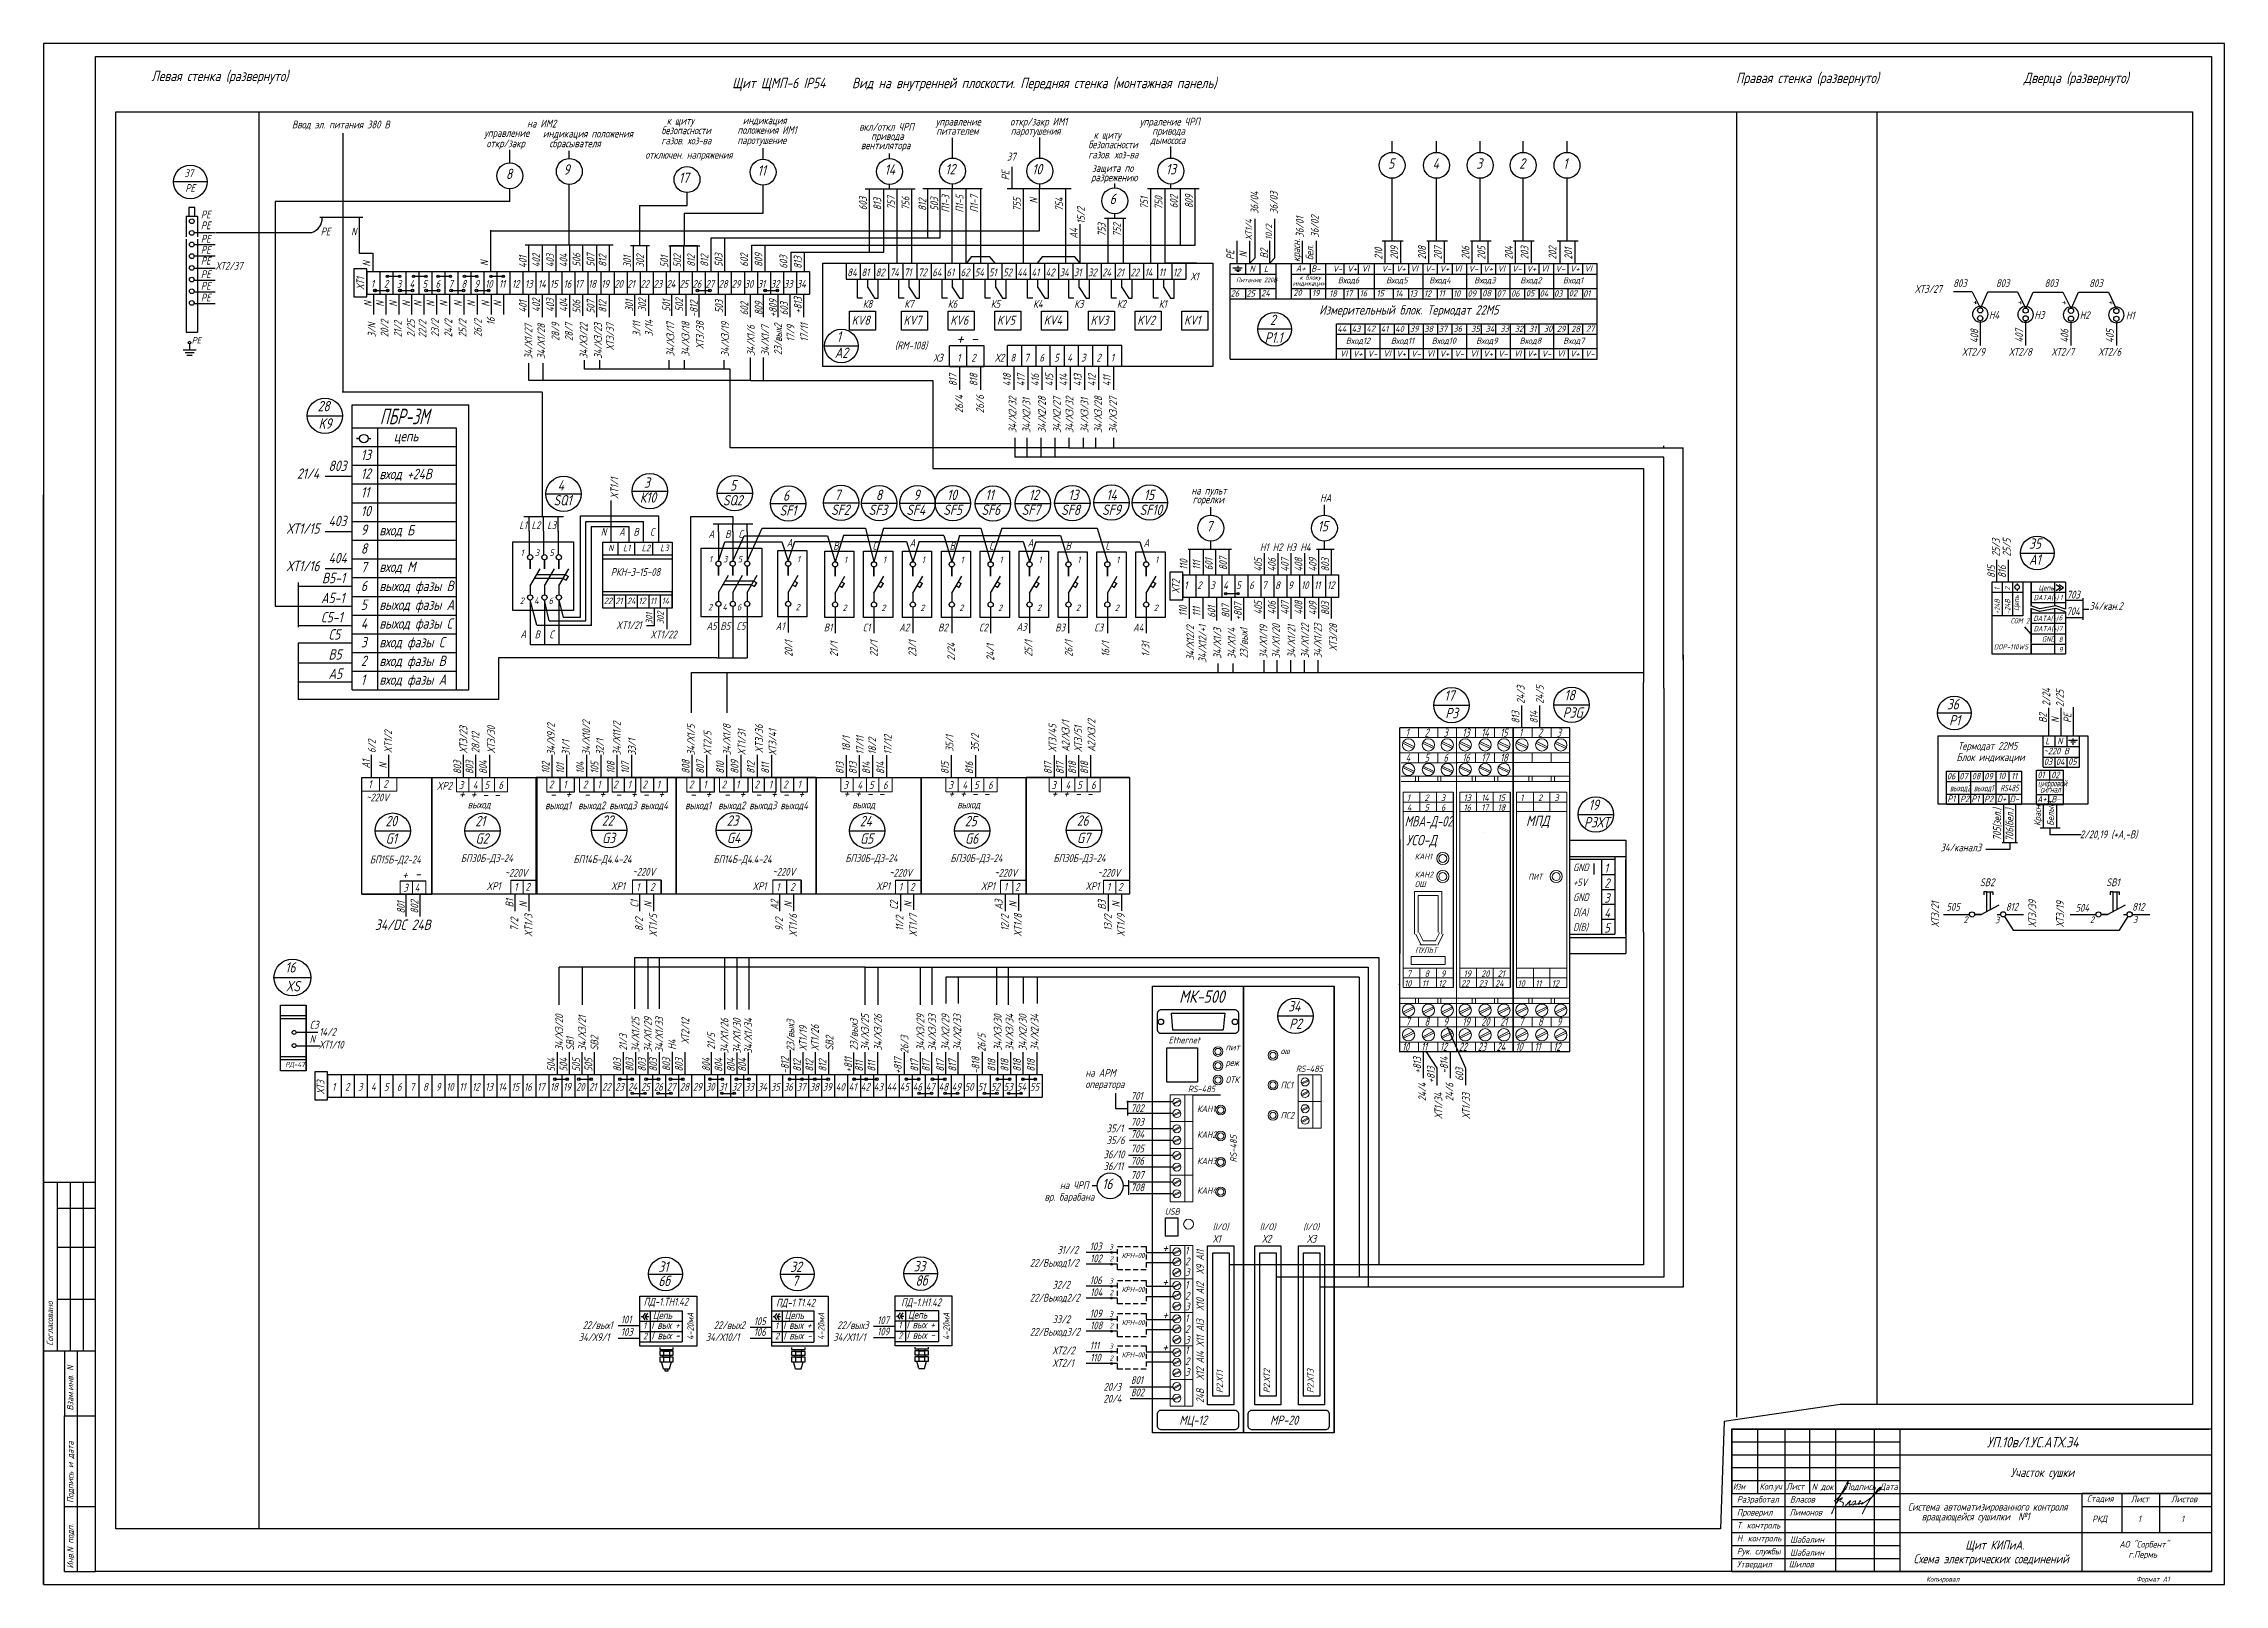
# Model space of a CAD drawing. Header units: millimetres. Extents: x 2287 to 5142, y -19 to 884.
# Drawn here: x 2287 to 3128, y -19 to 575 of the extents above; entities outside this region: 1.
import ezdxf

# ---------------------------------------------------------------- set-up
doc = ezdxf.new("R2010")
doc.units = ezdxf.units.MM
doc.linetypes.add('HIDDEN', pattern=[0.375, 0.25, -0.125])
doc.layers.add('MAIN', color=7, linetype='Continuous', lineweight=50)
for name, color, linetype in [('TEXT', 250, 'Continuous'), ('ÐÙ¯Ú 1', 7, 'Continuous'), ('АСУТП', 7, 'Continuous'), ('проводка', 184, 'Continuous'), ('ссылки', 7, 'Continuous')]:
    doc.layers.add(name, color=color, linetype=linetype)
doc.styles.add('GOST тип А', font='GOST_A.TTF', dxfattribs={"oblique": 15})
doc.styles.add('ROMANC', font='GOST_A.TTF', dxfattribs={"oblique": 15, "height": 3})
doc.styles.get("Standard").update_dxf_attribs({"font": 'GOST_A.TTF', "width": 0.8, "oblique": 15, "height": 3})
doc.styles.add('АСУТП', font='GOST_A.TTF', dxfattribs={"oblique": 15})

msp = doc.modelspace()

# ---------------------------------------------------------------- texts
at = {"color": 7, "oblique": 15}
for s, height, width, p in [('ИМ2откр.', 3, 0.9, (5130.04, 881.09, -124.48)), ('газов. хоз-ва', 3, 0.9, (2525.49, 535.74, -124.48)), ('безопасности', 3, 0.9, (2525.49, 539.65, -124.48)), ('к щиту ', 3, 0.9, (2527.54, 543.38, -124.48)), ('положения ИМ1', 3, 0.9, (2554.81, 539.78)), ('индикация', 3, 0.9, (2556.86, 543.5)), ('к щиту ', 3, 0.9, (2692.18, 537.94)), ('отключен. напряжения', 3, 0.9, (2519.26, 530.22, -124.48)), ('паротушение', 3, 0.9, (2554.81, 535.87)), ('газов. хоз-ва', 3, 0.9, (2690.13, 530.31)), ('безопасности', 3, 0.9, (2690.13, 534.22)), ('ПБР-3М', 6, 0.8, (2416.91, 427.83)), ('XT1/21', 3, 0.9, (2508.08, 348.9, -124.48)), ('XT1/22', 3, 0.9, (2521.19, 345.28, -124.48))]:
    msp.add_text(s, height=height, dxfattribs=dict(at, width=width)).set_placement(p)
for s, p in [('Ввод эл. питания 380 В', (2383.03, 541.89, -124.48)), ('управление ', (2457.13, 538.63)), ('на ИМ2', (2473.67, 542.24, -124.48)), ('индикация положения ', (2479.77, 538.38, -124.48)), ('откр/закр', (2458.03, 534.62)), ('сбрасывателя', (2482.27, 534.62, -124.48)), ('ХТ2/37', (2353.59, 487.4, -124.48)), ('84', (2597.16, 484.9, -124.48)), ('81', (2602.62, 484.9, -124.48)), ('82', (2608.08, 484.9, -124.48)), ('74', (2613.55, 484.9, -124.48)), ('71', (2619.01, 484.9, -124.48)), ('72', (2624.47, 484.9, -124.48)), ('64', (2629.93, 484.9, -124.48)), ('61', (2635.39, 484.9, -124.48)), ('62', (2640.85, 484.9, -124.48)), ('54', (2646.31, 484.9, -124.48)), ('51', (2651.77, 484.9, -124.48)), ('52', (2657.23, 484.9, -124.48)), ('44', (2662.69, 484.9, -124.48)), ('41', (2668.15, 484.9, -124.48)), ('42', (2673.61, 484.9, -124.48)), ('34', (2679.07, 484.9, -124.48)), ('31', (2684.53, 484.9, -124.48)), ('32', (2689.99, 484.9, -124.48)), ('24', (2695.45, 484.9, -124.48)), ('21', (2700.91, 484.9, -124.48)), ('22', (2706.37, 484.9, -124.48)), ('14', (2711.83, 484.9, -124.48)), ('11', (2717.29, 484.9, -124.48)), ('12', (2722.75, 484.9, -124.48)), ('1', (2413.44, 480.45, -124.48)), ('2', (2418.45, 480.45, -124.48)), ('3', (2423.46, 480.45, -124.48)), ('4', (2428.34, 480.45, -124.48)), ('5', (2433.35, 480.45, -124.48)), ('6', (2438.36, 480.45, -124.48)), ('7', (2443.36, 480.45, -124.48)), ('8', (2448.37, 480.45, -124.48)), ('9', (2453.38, 480.45, -124.48)), ('10', (2457.5, 480.45, -124.48)), ('11', (2462.8, 480.45, -124.48)), ('12', (2467.82, 480.45, -124.48)), ('13', (2472.85, 480.45, -124.48)), ('14', (2477.88, 480.45, -124.48)), ('15', (2482.48, 480.45, -124.48)), ('16', (2487.75, 480.45, -124.48)), ('17', (2492.21, 480.45, -124.48)), ('18', (2497.24, 480.45, -124.48)), ('19', (2502.26, 480.45, -124.48)), ('20', (2507.29, 480.45, -124.48)), ('21', (2512.32, 480.45, -124.48)), ('22', (2517.34, 480.45, -124.48)), ('23', (2522.37, 480.45, -124.48)), ('24', (2527.4, 480.45, -124.48)), ('25', (2532.42, 480.45, -124.48)), ('26', (2537.45, 480.45, -124.48)), ('27', (2542.47, 480.45, -124.48)), ('28', (2547.5, 480.45, -124.48)), ('29', (2552.53, 480.45, -124.48)), ('30', (2557.55, 480.45, -124.48)), ('31', (2562.58, 480.45, -124.48)), ('32', (2567.6, 480.45, -124.48)), ('33', (2572.63, 480.45, -124.48)), ('34', (2577.66, 480.45, -124.48)), ('Х1', (2729.59, 483.34, -124.48)), ('К8', (2603.14, 472.72, -124.48)), ('К7', (2619.15, 472.72, -124.48)), ('К6', (2635.9, 472.72, -124.48)), ('К5', (2652.5, 472.72, -124.48)), ('К4', (2668.81, 472.72, -124.48)), ('К3', (2684.68, 472.72, -124.48)), ('К2', (2701.13, 472.72, -124.48)), ('К1', (2717.29, 472.72, -124.48)), ('Х3', (2630.43, 452, -124.48)), ('1', (2639.55, 452, -124.48)), ('2', (2645.02, 452, -124.48)), ('Х2', (2654.14, 452, -124.48)), ('8', (2660.1, 452, -124.48)), ('7', (2665.46, 452, -124.48)), ('6', (2671.27, 452, -124.48)), ('5', (2676.97, 452, -124.48)), ('4', (2681.99, 452, -124.48)), ('3', (2687.34, 452, -124.48)), ('2', (2693.27, 452, -124.48)), ('1', (2698.8, 452, -124.48)), ('на пульт ', (2729.86, 400.74, -248.96)), ('горелки', (2730.4, 397.37, -248.96)), ('  НА', (2776.38, 397.92, -248.96)), ('1', (2727.1, 364.26, -248.96)), ('2', (2732.11, 364.26, -248.96)), ('3', (2737.11, 364.26, -248.96)), ('4', (2742.12, 364.26, -248.96)), ('5', (2747.12, 364.26, -248.96)), ('6', (2752.13, 364.26, -248.96)), ('7', (2757.14, 364.26, -248.96)), ('8', (2762.14, 364.26, -248.96)), ('9', (2767.15, 364.26, -248.96)), ('10', (2772.16, 364.26, -248.96)), ('11', (2777.16, 364.26, -248.96)), ('12', (2782.17, 364.26, -248.96)), ('1', (2398.47, 170.9, -124.48)), ('2', (2403.48, 170.9, -124.48)), ('3', (2408.48, 170.9, -124.48)), ('4', (2413.49, 170.9, -124.48)), ('5', (2418.5, 170.9, -124.48)), ('6', (2423.5, 170.9, -124.48)), ('7', (2428.51, 170.9, -124.48)), ('8', (2433.52, 170.9, -124.48)), ('9', (2438.52, 170.9, -124.48)), ('10', (2442.49, 170.9, -124.48)), ('11', (2447.56, 170.9, -124.48)), ('12', (2452.48, 170.9, -124.48)), ('13', (2457.55, 170.9, -124.48)), ('14', (2462.62, 170.9, -124.48)), ('15', (2467.65, 170.9, -124.48)), ('16', (2472.52, 170.9, -124.48)), ('17', (2477.55, 170.9, -124.48)), ('18', (2482.55, 170.9, -124.48)), ('19', (2487.56, 170.9, -124.48)), ('20', (2492.57, 170.9, -124.48)), ('21', (2497.57, 170.9, -124.48)), ('22', (2502.58, 170.9, -124.48)), ('23', (2507.59, 170.9, -124.48)), ('24', (2512.59, 170.9, -124.48)), ('25', (2517.6, 170.9, -124.48)), ('26', (2522.61, 170.9, -124.48)), ('27', (2527.61, 170.9, -124.48)), ('28', (2532.62, 170.9, -124.48)), ('29', (2537.63, 170.9, -124.48)), ('30', (2542.63, 170.9, -124.48)), ('31', (2547.64, 170.9, -124.48)), ('32', (2552.65, 170.9, -124.48)), ('33', (2557.65, 170.9, -124.48)), ('34', (2562.66, 170.9, -124.48)), ('35', (2567.67, 170.9, -124.48)), ('36', (2572.67, 170.9, -124.48)), ('37', (2577.68, 170.9, -124.48)), ('38', (2582.69, 170.9, -124.48)), ('39', (2587.69, 170.9, -124.48)), ('40', (2592.7, 170.9, -124.48)), ('41', (2597.71, 170.9, -124.48)), ('42', (2602.35, 170.9, -124.48)), ('43', (2607.36, 170.9, -124.48)), ('44', (2612.37, 170.9, -124.48)), ('45', (2617.37, 170.9, -124.48)), ('46', (2622.38, 170.9, -124.48)), ('47', (2627.39, 170.9, -124.48)), ('48', (2632.39, 170.9, -124.48)), ('49', (2637.4, 170.9, -124.48)), ('50', (2642.41, 170.9, -124.48)), ('51', (2647.48, 170.9, -124.48)), ('52', (2652.55, 170.9, -124.48)), ('53', (2657.46, 170.9, -124.48)), ('54', (2662.53, 170.9, -124.48)), ('55', (2667.6, 170.9, -124.48))]:
    msp.add_text(s, height=3, dxfattribs=at).set_placement(p)
at = {"color": 7, "linetype": 'Continuous', "oblique": 15}
for s, height, p in [('вкл/откл ЧРП', 3, (2601.76, 541.02, -124.48)), ('привода ', 3, (2606.37, 537.46, -124.48)), ('управление', 3, (2631.29, 543, -124.48)), ('питателем', 3, (2631.51, 539.44, -124.48)), ('откр/закр ИМ1', 3, (2659.99, 543, -124.48)), ('паротушения ', 3, (2660.21, 539.44, -124.48)), ('упраление ЧРП', 3, (2710.02, 543, -124.48)), ('привода ', 3, (2714.78, 539.44, -124.48)), (' вентилятора', 3, (2600.9, 533.86, -124.48)), ('37', 3, (2658.73, 529.5, -124.48)), (' дымососа', 3, (2712.46, 535.84, -124.48)), ('37', 3, (2341.54, 523.15, -124.48)), ('разрежению', 3, (2691.19, 521.51, -124.48)), ('защита по', 3, (2691.59, 525.11, -124.48)), ('PE', 3, (2341.9, 517.4, -124.48)), ('PE', 3, (2347.9, 507.2, -124.48)), ('PE', 3, (2347.9, 503.01, -124.48)), ('PE', 3, (2347.9, 497.84, -124.48)), ('PE', 3, (2347.9, 493.58, -124.48)), ('PE', 3, (2394.1, 500.68, -124.48)), ('N', 3, (2405.82, 500.68, -124.48)), ('PE', 3, (2347.9, 489.39, -124.48)), ('PE', 3, (2347.9, 484.16, -124.48)), ('PE', 3, (2347.9, 479.71, -124.48)), ('ХТ3/27', 3, (3008.92, 478.49)), ('803', 3, (3023.67, 480.74)), ('803', 3, (3040.14, 480.74)), ('803', 3, (3058.89, 480.74)), ('803', 3, (3076.12, 480.74)), ('PE', 3, (2347.9, 475.17, -124.48)), ('Н4', 3, (3037.44, 468.45)), ('Н3', 3, (3054.94, 468.45)), ('Н2', 3, (3072.44, 468.37)), ('Н1', 3, (3090.26, 468.29)), ('1', 4, (2593.11, 459.64, -124.48)), ('Р1.1', 4, (2758.14, 459.27)), ('2', 4, (2760.17, 466.08)), ('PE', 2.5, (2344.37, 458.98, -124.48)), ('А2', 4, (2592.33, 453.42, -124.48)), ('ХТ2/9', 3, (3027.1, 454.24)), ('ХТ2/8', 3, (3045.17, 454.24)), ('ХТ2/7', 3, (3061.6, 454.24)), ('ХТ2/6', 3, (3079.67, 454.24)), ('28', 4, (2392.92, 432.83, -124.48)), ('K9', 4, (2393.28, 426.11, -124.48)), ('цепь', 4, (2422.32, 421.27)), ('803', 4, (2397.11, 409.82, -124.48)), ('13', 4, (2409.59, 414.05)), ('21/4', 4, (2384.93, 406.81, -124.48)), ('12', 4, (2409.59, 406.82)), ('вход +24В', 4, (2416.71, 406.66)), ('4', 4, (2485.48, 402.28, -124.48)), ('3', 4, (2518.76, 403.34, -124.48)), ('5', 4, (2551.96, 402.28, -124.48)), ('11', 4, (2409.59, 399.6)), ('10', 4, (2409.59, 392.38)), ('SQ1', 4, (2483.86, 396.53, -124.48)), ('К10', 4, (2517.14, 397.59, -124.48)), ('SQ2', 4, (2549.19, 396.53, -124.48)), ('SF1', 4, (2571.04, 392.61, -124.48)), ('6', 4, (2572.38, 398.36, -124.48)), ('SF2', 4, (2590.92, 392.86, -124.48)), ('7', 4, (2592.27, 398.61, -124.48)), ('SF3', 4, (2605.42, 392.86, -124.48)), ('8', 4, (2608.19, 398.61, -124.48)), ('SF4', 4, (2619.92, 392.86, -124.48)), ('9', 4, (2622.69, 398.61, -124.48)), ('SF5', 4, (2634.17, 392.86, -124.48)), ('10', 4, (2635.63, 398.61, -124.48)), ('SF6', 4, (2648.92, 392.86, -124.48)), ('11', 4, (2650.38, 398.61, -124.48)), ('SF7', 4, (2664.42, 392.86, -124.48)), ('12', 4, (2667.19, 398.61, -124.48)), ('SF8', 4, (2679.64, 392.86, -124.48)), ('13', 4, (2682.4, 398.61, -124.48)), ('SF9', 4, (2695.42, 392.86, -124.48)), ('14', 4, (2697.04, 398.61, -124.48)), ('SF10', 4, (2709.92, 392.86, -124.48)), ('15', 4, (2711.54, 398.61, -124.48)), ('ХТ1/15', 4, (2380.96, 385.64, -124.48)), ('403', 4, (2397.11, 388.54, -124.48)), ('9', 4, (2409.59, 385.16)), ('вход Б', 4, (2416.71, 384.99)), ('L1', 3, (2470.67, 387.4, -124.48)), ('L2', 3, (2475.38, 387.4, -124.48)), ('L3', 3, (2481.44, 387.4, -124.48)), ('N', 3, (2502.13, 384.89, -124.48)), ('А', 3, (2509.17, 384.89, -124.48)), ('В', 3, (2514.72, 384.89, -124.48)), ('С', 3, (2521.12, 384.89, -124.48)), ('A', 3, (2543.61, 383.98, -124.48)), ('В', 3, (2550.08, 383.98, -124.48)), ('C', 3, (2555.15, 383.98, -124.48)), ('8', 4, (2409.59, 377.94)), ('1', 2.5, (2471.18, 377.06, -124.48)), ('3', 2.5, (2476.7, 377.06, -124.48)), ('5', 2.5, (2482.29, 377.06, -124.48)), ('A', 3, (2573.81, 380.65, -124.48)), ('B', 3, (2591.75, 379.47, -124.48)), ('C', 3, (2606.84, 379.47, -124.48)), ('A', 3, (2621.21, 380.65, -124.48)), ('B', 3, (2636.66, 379.47, -124.48)), ('C', 3, (2651.85, 379.47, -124.48)), ('A', 3, (2666.72, 380.65, -124.48)), ('B', 3, (2681.35, 379.47, -124.48)), ('C', 3, (2696.66, 379.47, -124.48)), ('A', 3, (2711.43, 380.65, -124.48)), ('Н1', 3, (2756.27, 378.91, -124.48)), ('Н2', 3, (2761.18, 378.91, -124.48)), ('Н3', 3, (2766.37, 378.91, -124.48)), ('Н4', 3, (2771.87, 378.91, -124.48)), ('35', 4, (3052.87, 379.81, -124.48)), ('ХТ1/16', 4, (2380.96, 371.18, -124.48)), ('В5-1', 4, (2394.62, 366.57, -124.48)), ('404', 4, (2397.11, 374.26, -124.48)), ('7', 4, (2409.59, 370.71)), ('вход М', 4, (2416.71, 370.88)), ('РКН-3-15-08', 3, (2505.98, 369.38)), ('1', 2.5, (2543.8, 374.58, -124.48)), ('3', 2.5, (2549.31, 374.58, -124.48)), ('5', 2.5, (2554.9, 374.58, -124.48)), ('1', 2.5, (2577.77, 374.58, -124.48)), ('1', 2.5, (2595.88, 374.31, -124.48)), ('1', 2.5, (2610.88, 374.31, -124.48)), ('1', 2.5, (2625.88, 374.31, -124.48)), ('1', 2.5, (2640.88, 374.31, -124.48)), ('1', 2.5, (2655.88, 374.31, -124.48)), ('1', 2.5, (2670.88, 374.31, -124.48)), ('1', 2.5, (2685.88, 374.31, -124.48)), ('1', 2.5, (2700.88, 374.31, -124.48)), ('1', 2.5, (2715.88, 374.31, -124.48)), ('А1', 4, (3052.87, 373.7, -124.48)), ('А5-1', 4, (2394.21, 358.86, -124.48)), ('6', 4, (2409.59, 363.49)), ('выход фазы В', 4, (2416.71, 363.49)), ('С5-1', 4, (2394.21, 351.42, -124.48)), ('5', 4, (2409.59, 356.27)), ('выход фазы А', 4, (2416.71, 356.27)), ('2', 2.5, (2470.87, 358.56, -124.48)), ('4', 2.5, (2476.4, 358.56, -124.48)), ('6', 2.5, (2481.98, 358.56, -124.48)), ('2', 2.5, (2543.48, 356.08, -124.48)), ('4', 2.5, (2549.01, 356.08, -124.48)), ('6', 2.5, (2554.6, 356.08, -124.48)), ('2', 2.5, (2577.22, 356.08, -124.48)), ('2', 2.5, (2595.33, 355.81, -124.48)), ('2', 2.5, (2610.33, 355.81, -124.48)), ('2', 2.5, (2625.33, 355.81, -124.48)), ('2', 2.5, (2640.33, 355.81, -124.48)), ('2', 2.5, (2655.33, 355.81, -124.48)), ('2', 2.5, (2670.33, 355.81, -124.48)), ('2', 2.5, (2685.33, 355.81, -124.48)), ('2', 2.5, (2700.33, 355.81, -124.48)), ('2', 2.5, (2715.33, 355.81, -124.48)), ('С5', 4, (2397.11, 344.83, -124.48)), ('3', 4, (2409.59, 341.83)), ('4', 4, (2409.59, 349.05)), ('выход фазы С', 4, (2416.71, 349.05)), ('вход фазы C', 4, (2416.71, 341.83)), ('A', 3, (2471.1, 345.43, -124.48)), ('B', 3, (2476.62, 345.33, -124.48)), ('C', 3, (2482.21, 345.33, -124.48)), ('A5', 3, (2542.83, 348.51, -124.48)), ('B5', 3, (2548.22, 348.51, -124.48)), ('C5', 3, (2554.37, 348.51, -124.48)), ('A1', 3, (2569.62, 348.51, -124.48)), ('B1', 3, (2588.1, 347.97, -124.48)), ('C1', 3, (2603.1, 347.97, -124.48)), ('A2', 3, (2617.19, 347.97, -124.48)), ('B2', 3, (2632.19, 347.97, -124.48)), ('C2', 3, (2647.92, 347.97, -124.48)), ('A3', 3, (2662.42, 348.22, -124.48)), ('B3', 3, (2677.38, 347.97, -124.48)), ('C3', 3, (2692.38, 347.97, -124.48)), ('A4', 3, (2707.38, 347.97, -124.48)), ('В5', 4, (2397.11, 337.12, -124.48)), ('2', 4, (2409.59, 334.6)), ('вход фазы В', 4, (2416.71, 334.6)), ('А5', 4, (2397.11, 329.68, -124.48)), ('1', 4, (2409.59, 327.38)), ('вход фазы А', 4, (2416.71, 327.38)), ('17', 4, (2827.41, 321.21)), ('18', 4, (2873.7, 321.4)), ('36', 4, (3021.21, 317.88)), ('Р3', 4, (2827.8, 314.5)), ('Р3G', 4, (2873.1, 314.69)), ('Р1', 4, (3022.07, 311.69)), ('19', 4, (2883.05, 279.11)), ('20', 4, (2419.08, 272.86, -124.48)), ('G1', 4, (2419.14, 266.14, -124.48)), ('21', 4, (2453.72, 272.86, -124.48)), ('G2', 4, (2453.79, 266.14, -124.48)), ('22', 4, (2502.52, 273.04, -124.48)), ('G3', 4, (2502.59, 266.33, -124.48)), ('23', 4, (2550.67, 273.04, -124.48)), ('G4', 4, (2550.73, 266.33, -124.48)), ('24', 4, (2602.02, 272.86, -124.48)), ('G5', 4, (2602.08, 266.14, -124.48)), ('25', 4, (2642.52, 272.86, -124.48)), ('G6', 4, (2642.58, 266.14, -124.48)), ('26', 4, (2685.67, 273.04, -124.48)), ('G7', 4, (2685.73, 266.33, -124.48)), ('Р3ХТ', 4, (2881.29, 272.4)), ('2/20,19 (+А,-В)', 3, (3072.54, 268.24)), ('34/канал3', 3, (3018.76, 263.19)), ('SB2', 3, (3033.92, 249.75)), ('SB1', 3, (3082.68, 249.75)), ('34/DC 24В', 4, (2415.02, 232.9)), ('505', 3, (3021.03, 240.29)), ('2', 2.5, (3027.66, 235.6)), ('3', 2.5, (3039.84, 235.46)), ('812', 3, (3043.94, 240.29)), ('504', 3, (3070.81, 239.93)), ('2 ', 2.5, (3076.42, 235.6)), ('812', 3, (3092.7, 240.29)), ('3', 2.5, (3093.03, 235.6)), ('16', 4, (2380.42, 216.44)), ('XS', 4, (2380.63, 209.21)), ('34', 4, (2767.19, 201.44)), ('C3', 3, (2389.83, 194.83)), ('14/2', 3, (2393.53, 192.07, -124.48)), ('Р2', 4, (2767.58, 194.73)), ('N', 3, (2389.83, 189.34)), ('ХТ1/10', 3, (2393.53, 187.15, -124.48)), ('3', 2, (2698.24, 109.66)), ('1', 3, (2727.44, 107.82)), ('31', 4, (2524.3, 101.06, -124.48)), ('32', 4, (2575.15, 101.03, -124.48)), ('33', 4, (2622.71, 101.22, -124.48)), ('2', 2, (2698.29, 105.11)), ('КРН-00', 2, (2703.02, 106.38)), ('2', 3, (2727.44, 103.61)), ('3', 3, (2727.44, 99.45)), ('6б', 4, (2524.3, 95.56, -124.48)), ('7', 4, (2575.9, 95.53, -124.48)), ('8б', 4, (2623.47, 95.72, -124.48)), ('3', 2, (2698.24, 96.58)), ('2', 2, (2698.29, 92.03)), ('КРН-00', 2, (2703.02, 93.3)), ('2', 3, (2727.44, 90.37)), ('1', 3, (2727.44, 94.58)), ('ПД-1.ТН1.42', 3, (2518.64, 88.05, -124.48)), ('Цепь', 3, (2522.17, 82.88, -124.48)), ('ПД-1.Т1.42', 3, (2569.73, 87.68, -124.48)), ('Цепь', 3, (2573.02, 82.85, -124.48)), ('ПД-1.Н1.42', 3, (2617.91, 87.82, -124.48)), ('Цепь', 3, (2620.58, 83.04, -124.48)), ('3', 2, (2698.24, 83.81)), ('3', 3, (2727.44, 86.21)), ('1', 3, (2727.44, 81.68)), ('34/Х9/1', 3, (2493.59, 74.39, -124.48)), ('22/вых1', 3, (2495.1, 79.04, -124.48)), ('2', 2.5, (2518.44, 75.08, -124.48)), ('1', 2.5, (2518.44, 79.08, -124.48)), ('I вых +', 3, (2521.6, 79.08, -124.48)), ('I вых -', 3, (2521.67, 75.08, -124.48)), ('34/Х10/1', 3, (2542.6, 74.39, -124.48)), ('22/вых2', 3, (2545.67, 79.01, -124.48)), ('2', 2.5, (2569.29, 75.06, -124.48)), ('1', 2.5, (2569.29, 79.06, -124.48)), ('I вых +', 3, (2572.45, 79.06, -124.48)), ('I вых -', 3, (2572.52, 75.06, -124.48)), ('34/Х11/1', 3, (2591.74, 74.39, -124.48)), ('22/вых3', 3, (2593.25, 79.01, -124.48)), ('2', 2.5, (2616.85, 75.25, -124.48)), ('1', 2.5, (2616.85, 79.25, -124.48)), ('I вых +', 3, (2620.01, 79.25, -124.48)), ('I вых -', 3, (2620.08, 75.25, -124.48)), ('2', 2, (2698.29, 79.26)), ('КРН-00', 2, (2703.02, 80.53)), ('2', 3, (2727.44, 77.47)), ('3', 3, (2727.44, 73.31)), ('3', 2, (2698.24, 71.39)), ('2', 2, (2698.29, 66.83)), ('КРН-00', 2, (2703.02, 68.1)), ('2', 3, (2727.44, 65.09)), ('1', 3, (2727.44, 69.3)), ('3', 3, (2727.44, 60.93))]:
    msp.add_text(s, height=height, dxfattribs=at).set_placement(p)
for s, height, style, p in [('5', 4, 'ROMANC', (2805.75, 526.38)), ('4', 4, 'ROMANC', (2822.92, 526.38)), ('3', 4, 'ROMANC', (2839.77, 526.38)), ('2', 4, 'ROMANC', (2856.32, 526.38)), ('1', 4, 'ROMANC', (2873.23, 526.38)), ('8', 4, 'ROMANC', (2465.52, 522.34)), ('9', 4, 'ROMANC', (2487.73, 524.04, -124.48)), ('17', 4, 'ROMANC', (2532.2, 520.88, -124.48)), ('11', 4, 'ROMANC', (2562.55, 523.7)), ('14', 4, 'ROMANC', (2611.56, 524.02)), ('12', 4, 'ROMANC', (2635, 524.18)), ('10', 4, 'ROMANC', (2668.48, 524.18)), ('13', 4, 'ROMANC', (2720.06, 524.18)), ('6', 4, 'ROMANC', (2698.38, 512.7)), ('N', 2.4, 'GOST тип А', (2752.29, 486.61, -124.48)), ('L', 2.4, 'GOST тип А', (2757.85, 486.53, -124.48)), ('А+', 2.4, 'GOST тип А', (2770.17, 486.75, -124.48)), ('В-', 2.4, 'GOST тип А', (2776.08, 486.65, -124.48)), ('V-', 2.4, 'GOST тип А', (2784.37, 486.59, -124.48)), ('V+', 2.4, 'GOST тип А', (2790, 486.59, -124.48)), ('VI', 2.4, 'GOST тип А', (2795.54, 486.69, -124.48)), ('V-', 2.4, 'GOST тип А', (2803.19, 486.59, -124.48)), ('V+', 2.4, 'GOST тип А', (2808.81, 486.59, -124.48)), ('VI', 2.4, 'GOST тип А', (2814.35, 486.69, -124.48)), ('V-', 2.4, 'GOST тип А', (2819.97, 486.59, -124.48)), ('V+', 2.4, 'GOST тип А', (2825.6, 486.59, -124.48)), ('VI', 2.4, 'GOST тип А', (2831.14, 486.69, -124.48)), ('V-', 2.4, 'GOST тип А', (2836.75, 486.59, -124.48)), ('V+', 2.4, 'GOST тип А', (2842.38, 486.59, -124.48)), ('VI', 2.4, 'GOST тип А', (2847.92, 486.69, -124.48)), ('V-', 2.4, 'GOST тип А', (2853.5, 486.59, -124.48)), ('V+', 2.4, 'GOST тип А', (2859.12, 486.59, -124.48)), ('VI', 2.4, 'GOST тип А', (2864.67, 486.69, -124.48)), ('V-', 2.4, 'GOST тип А', (2870.28, 486.59, -124.48)), ('V+', 2.4, 'GOST тип А', (2875.91, 486.59, -124.48)), ('VI', 2.4, 'GOST тип А', (2881.45, 486.69, -124.48)), ('26', 2.4, 'GOST тип А', (2745.01, 477.07, -124.48)), ('Питание 220В', 1.8, 'GOST тип А', (2747.13, 482.59, -124.48)), ('25', 2.4, 'GOST тип А', (2751.11, 477.07, -124.48)), ('24', 2.4, 'GOST тип А', (2756.8, 477.17, -124.48)), (' индикации', 1.8, 'GOST тип А', (2767.86, 481.28, -124.48)), ('20', 2.4, 'GOST тип А', (2769.2, 477.33, -124.48)), ('к блоку ', 1.8, 'GOST тип А', (2771.62, 483.53, -124.48)), ('19', 2.4, 'GOST тип А', (2776.38, 477.24, -124.48)), ('18', 2.4, 'GOST тип А', (2782.99, 477.05, -124.48)), ('Вход6', 2.4, 'GOST тип А', (2786.33, 482.14, -124.48)), ('17', 2.4, 'GOST тип А', (2789.1, 477.05, -124.48)), ('16', 2.4, 'GOST тип А', (2794.78, 477.15, -124.48)), ('15', 2.4, 'GOST тип А', (2801.27, 477.15, -124.48)), ('Вход5', 2.4, 'GOST тип А', (2804.95, 482.14, -124.48)), ('14', 2.4, 'GOST тип А', (2808.45, 477.05, -124.48)), ('13', 2.4, 'GOST тип А', (2814.02, 477.05, -124.48)), ('12', 2.4, 'GOST тип А', (2819.57, 477.05, -124.48)), ('Вход4', 2.4, 'GOST тип А', (2821.57, 482.14, -124.48)), ('11', 2.4, 'GOST тип А', (2825.26, 477.15, -124.48)), ('10', 2.4, 'GOST тип А', (2830.8, 477.05, -124.48)), ('09', 2.4, 'GOST тип А', (2836.36, 477.05, -124.48)), ('Вход3', 2.4, 'GOST тип А', (2838.92, 482.14, -124.48)), ('08', 2.4, 'GOST тип А', (2842.04, 477.15, -124.48)), ('07', 2.4, 'GOST тип А', (2847.59, 477.05, -124.48)), ('06', 2.4, 'GOST тип А', (2853.14, 477.05, -124.48)), ('Вход2', 2.4, 'GOST тип А', (2856.71, 482.14, -124.48)), ('05', 2.4, 'GOST тип А', (2858.83, 477.15, -124.48)), ('04', 2.4, 'GOST тип А', (2864.16, 477.05, -124.48)), ('03', 2.4, 'GOST тип А', (2869.71, 477.05, -124.48)), ('Вход1', 2.4, 'GOST тип А', (2873.16, 482.14, -124.48)), ('02', 2.4, 'GOST тип А', (2875.4, 477.15, -124.48)), ('01', 2.4, 'GOST тип А', (2880.94, 477.05, -124.48)), ('Измерительный блок. Термодат 22М5', 3.6, 'GOST тип А', (2779.17, 470.12, -124.48)), ('44', 2.4, 'GOST тип А', (2786.11, 463.4, -124.48)), ('43', 2.4, 'GOST тип А', (2791.66, 463.4, -124.48)), ('42', 2.4, 'GOST тип А', (2797.34, 463.5, -124.48)), ('41', 2.4, 'GOST тип А', (2802.89, 463.4, -124.48)), ('40', 2.4, 'GOST тип А', (2808.44, 463.4, -124.48)), ('39', 2.4, 'GOST тип А', (2814.13, 463.5, -124.48)), ('38', 2.4, 'GOST тип А', (2819.67, 463.4, -124.48)), ('37', 2.4, 'GOST тип А', (2825.22, 463.4, -124.48)), ('36', 2.4, 'GOST тип А', (2830.91, 463.5, -124.48)), ('35', 2.4, 'GOST тип А', (2837.74, 463.4, -124.48)), ('34', 2.4, 'GOST тип А', (2843.3, 463.4, -124.48)), ('33', 2.4, 'GOST тип А', (2848.98, 463.5, -124.48)), ('32', 2.4, 'GOST тип А', (2854.53, 463.4, -124.48)), ('31', 2.4, 'GOST тип А', (2860.08, 463.4, -124.48)), ('30', 2.4, 'GOST тип А', (2865.77, 463.5, -124.48)), ('29', 2.4, 'GOST тип А', (2870.81, 463.4, -124.48)), ('28', 2.4, 'GOST тип А', (2876.37, 463.4, -124.48)), ('27', 2.4, 'GOST тип А', (2882.05, 463.5, -124.48)), ('VI', 2.4, 'GOST тип А', (2787.11, 453.93, -124.48)), ('Вход12', 2.4, 'GOST тип А', (2789.43, 458.83, -124.48)), ('V+', 2.4, 'GOST тип А', (2792.13, 453.83, -124.48)), ('V-', 2.4, 'GOST тип А', (2797.84, 453.83, -124.48)), ('VI', 2.4, 'GOST тип А', (2803.9, 453.93, -124.48)), ('Вход11', 2.4, 'GOST тип А', (2806.81, 458.83, -124.48)), ('V+', 2.4, 'GOST тип А', (2808.92, 453.83, -124.48)), ('V-', 2.4, 'GOST тип А', (2814.62, 453.83, -124.48)), ('VI', 2.4, 'GOST тип А', (2820.58, 453.93, -124.48)), ('Вход10', 2.4, 'GOST тип А', (2822.54, 458.83, -124.48)), ('V+', 2.4, 'GOST тип А', (2825.6, 453.83, -124.48)), ('V-', 2.4, 'GOST тип А', (2831.3, 453.83, -124.48)), ('VI', 2.4, 'GOST тип А', (2837.43, 453.93, -124.48)), ('Вход9', 2.4, 'GOST тип А', (2839.67, 458.83, -124.48)), ('V+', 2.4, 'GOST тип А', (2842.45, 453.83, -124.48)), ('V-', 2.4, 'GOST тип А', (2848.15, 453.83, -124.48)), ('VI', 2.4, 'GOST тип А', (2854.21, 453.93, -124.48)), ('Вход8', 2.4, 'GOST тип А', (2856.45, 458.83, -124.48)), ('V+', 2.4, 'GOST тип А', (2859.23, 453.83, -124.48)), ('V-', 2.4, 'GOST тип А', (2864.93, 453.83, -124.48)), ('VI', 2.4, 'GOST тип А', (2870.89, 453.93, -124.48)), ('Вход7', 2.4, 'GOST тип А', (2873.24, 458.83, -124.48)), ('V+', 2.4, 'GOST тип А', (2875.91, 453.83, -124.48)), ('V-', 2.4, 'GOST тип А', (2881.62, 453.83, -124.48)), ('7', 4, 'ROMANC', (2735.66, 386.53, -248.96)), ('15', 4, 'ROMANC', (2778.54, 386.53, -248.96)), ('N', 2.5, 'GOST тип А', (2504.94, 378.9)), ('L1', 2.5, 'GOST тип А', (2510.68, 378.9)), ('L2', 2.5, 'GOST тип А', (2517.87, 378.9)), ('L3', 2.5, 'GOST тип А', (2524.97, 378.9)), ('22', 2.5, 'GOST тип А', (2503.27, 358.49)), ('21', 2.5, 'GOST тип А', (2507.73, 358.49)), ('24', 2.5, 'GOST тип А', (2512.19, 358.49)), ('12', 2.5, 'GOST тип А', (2516.65, 358.49)), ('11', 2.5, 'GOST тип А', (2521.11, 358.49)), ('14', 2.5, 'GOST тип А', (2525.57, 358.49)), ('Термодат 22M5', 3, 'GOST тип А', (3025.47, 302.32)), ('~220 B', 2.5, 'ROMANC', (3058.59, 300.58)), ('L', 2.5, 'ROMANC', (3059.17, 304.47)), ('N', 2.5, 'ROMANC', (3063.8, 304.47)), ('Блок индикации', 3, 'GOST тип А', (3024.94, 298.01)), ('03', 2.5, 'ROMANC', (3058.61, 296.48)), ('04', 2.5, 'ROMANC', (3063.24, 296.48)), ('05', 2.5, 'ROMANC', (3067.98, 296.56)), ('06', 2.5, 'ROMANC', (3021.21, 290.91)), ('07', 2.5, 'ROMANC', (3026.04, 290.91)), ('08', 2.5, 'ROMANC', (3030.8, 290.91)), ('09', 2.5, 'ROMANC', (3035.63, 290.91)), ('10', 2.5, 'ROMANC', (3040.96, 290.99)), ('11', 2.5, 'ROMANC', (3046, 290.91)), ('01', 2.5, 'ROMANC', (3056.13, 291.46)), ('02', 2.5, 'ROMANC', (3061.46, 291.38)), ('Р1', 2.5, 'ROMANC', (3021.39, 282.22)), ('Р2', 2.5, 'ROMANC', (3026.31, 282.14)), ('Р1', 2.5, 'ROMANC', (3030.65, 282.22)), ('Р2', 2.5, 'ROMANC', (3035.57, 282.14)), ('D+', 2.5, 'ROMANC', (3040.52, 282.22)), ('D-', 2.5, 'ROMANC', (3045.44, 282.14)), ('А+', 2.5, 'ROMANC', (3056, 282.12)), ('В-', 2.5, 'ROMANC', (3061.49, 282.04)), ('16', 4, 'ROMANC', (2695.46, 132.95)), ('101', 3, 'GOST тип А', (2509.84, 81.2, -124.48)), ('103', 3, 'GOST тип А', (2509.84, 76.4, -124.48)), ('105', 3, 'GOST тип А', (2561.11, 80.54, -124.48)), ('106', 3, 'GOST тип А', (2561.11, 76.37, -124.48)), ('107', 3, 'GOST тип А', (2608.68, 80.9, -124.48)), ('109', 3, 'GOST тип А', (2608.68, 76.56, -124.48))]:
    msp.add_text(s, height=height, dxfattribs=dict(at, style=style)).set_placement(p)
at = {"color": 7, "oblique": 15}
for s, p in [('PE', (2659.67, 521.89, -124.48)), ('603', (2604.73, 510.34)), ('813', (2610.26, 510.34)), ('757', (2615.6, 510.59, -124.48)), ('756', (2621.15, 510.35, -124.48)), ('812', (2627.62, 510.13)), ('503', (2632.24, 510.13)), ('П1-3', (2636.56, 509.46, -124.48)), ('П1-5', (2641.99, 509.46, -124.48)), ('П1-7', (2647.65, 509.46, -124.48)), ('755', (2664.02, 509.96, -124.48)), ('N', (2670.52, 512.94, -124.48)), ('754', (2680.42, 509.96, -124.48)), ('751', (2713.17, 510.83, -124.48)), ('750', (2718.72, 510.6, -124.48)), ('602', (2724.57, 511.11, -124.48)), ('809', (2730.44, 511.11, -124.48)), ('753', (2696.77, 500.19, -124.48)), ('752', (2702.65, 500.19, -124.48)), ('А4', (2685.98, 499.44, -124.48)), ('N', (2413.29, 488.59, -124.48)), ('N', (2458.72, 488.84, -124.48)), ('401', (2473.52, 488.09, -124.48)), ('402', (2478.7, 488.33, -124.48)), ('403', (2484.06, 488.33, -124.48)), ('404', (2489.24, 488.33, -124.48)), ('506', (2494.27, 488.54, -124.48)), ('507', (2499.71, 488.54, -124.48)), ('812', (2504.3, 488.54, -124.48)), ('301', (2513.79, 488.24, -124.48)), ('302', (2518.78, 488.24, -124.48)), ('501', (2528.1, 488.24, -124.48)), ('502', (2533.09, 488.24, -124.48)), ('812', (2538.44, 488.54, -124.48)), ('812', (2543.56, 488.54, -124.48)), ('503', (2549.07, 488.54, -124.48)), ('602', (2558.91, 488.54, -124.48)), ('809', (2564.45, 488.54, -124.48)), ('603', (2574.04, 487.79, -124.48)), ('813', (2579.57, 487.79, -124.48)), ('ХТ1', (2410.91, 479.73, -124.48)), ('N', (2413.74, 473.16, -124.48)), ('N', (2418.43, 473.16, -124.48)), ('N', (2423.52, 473.16, -124.48)), ('N', (2428.6, 473.16, -124.48)), ('N', (2433.05, 473.16, -124.48)), ('N', (2437.93, 473.16, -124.48)), ('N', (2443.02, 473.16, -124.48)), ('N', (2448.53, 473.16, -124.48)), ('N', (2453.61, 473.16, -124.48)), ('N', (2459.12, 473.16, -124.48)), ('N', (2463.79, 473.16, -124.48)), ('401', (2473.52, 470.86, -124.48)), ('402', (2478.7, 471.11, -124.48)), ('403', (2484.06, 471.11, -124.48)), ('404', (2489.24, 471.11, -124.48)), ('506', (2494.27, 470.58, -124.48)), ('507', (2499.71, 470.58, -124.48)), ('812', (2504.3, 470.86, -124.48)), ('301', (2514.58, 471.26, -124.48)), ('302', (2519.57, 471.26, -124.48)), ('501', (2528.88, 471.26, -124.48)), ('502', (2533.87, 471.26, -124.48)), ('-812', (2539.47, 469.13, -124.48)), ('503', (2549.22, 470.65, -124.48)), ('602', (2558.95, 469.84, -124.48)), ('809', (2564.48, 469.84, -124.48)), ('+809', (2569.96, 469.13, -124.48)), ('603', (2574.28, 469.84, -124.48)), ('+813', (2579.57, 470.49, -124.48)), ('34/Х1/27', (2475.7, 452.98, -248.96)), ('34/Х1/28', (2480.66, 452.98, -248.96)), ('ХТ3/37', (2507.23, 456.38, -248.96)), ('ХТ3/38', (2541.83, 456.95, -248.96)), ('34/Х1/6', (2561.47, 454.19, -248.96)), ('34/Х1/7', (2567, 454.19, -248.96)), ('23/вых2', (2571.97, 454.51, -248.96)), ('17/9', (2576.8, 459.68, -248.96)), ('17/11', (2582.06, 459.68, -248.96)), ('817', (2639.39, 442.48, -124.48)), ('818', (2647.39, 442.48, -124.48)), ('418', (2660.27, 442.48, -124.48)), ('417', (2665.63, 442.48, -124.48)), ('416', (2671.1, 442.48, -124.48)), ('415', (2676.58, 442.48, -124.48)), ('414', (2682.05, 442.48, -124.48)), ('413', (2687.52, 442.48, -124.48)), ('412', (2692.99, 442.48, -124.48)), ('411', (2698.77, 442.48, -124.48)), ('XT1/1', (2508.86, 399.03, -124.48)), ('25/3', (3041.6, 376.84)), ('25/5', (3045.79, 376.84)), ('110', (2728.39, 371.66, -248.96)), ('111', (2733.38, 371.66, -248.96)), ('601', (2738.06, 371.54, -248.96)), ('807', (2743.59, 371.54, -248.96)), ('405', (2757.13, 371.03, -248.96)), ('406', (2762.4, 371.03, -248.96)), ('407', (2767.39, 371.03, -248.96)), ('408', (2772.66, 371.03, -248.96)), ('409', (2778.16, 371.03, -248.96)), ('803', (2782.99, 371.03, -248.96)), ('ХТ2', (2725.38, 362.66, -248.96)), ('110', (2728.13, 353.76, -248.96)), ('111', (2733.35, 353.76, -248.96)), ('601', (2739.12, 353.23, -248.96)), ('807', (2744.54, 353.23, -248.96)), ('+807', (2749.26, 352.24, -248.96)), ('405', (2757.13, 354.46, -248.96)), ('406', (2762.4, 354.46, -248.96)), ('407', (2767.39, 354.46, -248.96)), ('408', (2772.66, 354.46, -248.96)), ('409', (2778.16, 354.21, -248.96)), ('803', (2782.99, 354.21, -248.96)), ('34/Х12/2', (2730.94, 336.84, -373.44)), ('34/Х12/+1', (2735.62, 335.88, -373.44)), ('34/Х1/3', (2741.38, 337.47, -373.44)), ('34/Х1/4', (2746.91, 337.47, -373.44)), ('23/вых1', (2751.62, 337.62, -373.44)), ('24/3', (2858.37, 320.11, -124.48)), ('24/5', (2865.71, 320.11, -124.48)), ('2/24', (3061.07, 319.22)), ('ХТ3/23', (2450.61, 301.07, -124.48)), ('ХТ3/30', (2461.33, 301.07, -124.48)), ('34/Х9/2', (2484.39, 300.22, -248.96)), ('34/Х10/2', (2497.98, 300.22, -248.96)), ('34/Х11/2', (2509.76, 300.22, -248.96)), ('34/Х1/5', (2538.37, 300.22, -248.96)), ('34/Х1/8', (2552.21, 300.22, -248.96)), ('XT3/36', (2564.65, 301.07, -124.48)), ('ХТ3/45', (2677.82, 301.57, -124.48)), ('А2/Х3/1', (2682.88, 301.57, -124.48)), ('ХТ3/51', (2687.68, 301.57, -124.48)), ('А2/Х3/2', (2692.84, 301.57, -124.48)), ('813', (2856.37, 312.47, -124.48)), ('814', (2863.4, 312.47, -124.48)), ('6/2', (2415.29, 301.07, -124.48)), ('XT1/2', (2421.64, 301.07, -124.48)), ('28/12', (2455.29, 301.07, -124.48)), ('31/1', (2490.1, 300.22, -248.96)), ('32/1', (2503.28, 300.22, -248.96)), ('33/1', (2515.65, 300.22, -248.96)), ('XT2/5', (2544.78, 300.22, -248.96)), ('XT1/31', (2557.94, 300.22, -248.96)), ('ХТ3/41', (2569.86, 300.22, -248.96)), ('18/1', (2598.22, 301.57, -124.48)), ('17/11', (2603.56, 300.51, -124.48)), ('18/2', (2608.28, 300.51, -124.48)), ('17/12', (2614.31, 300.51, -124.48)), ('35/1', (2638.07, 301.57, -124.48)), ('35/2', (2647.93, 301.57, -124.48)), ('A1', (2413.07, 295.13, -124.48)), ('N', (2419.62, 295.13, -124.48)), ('803', (2448.29, 292.93, -124.48)), ('803', (2452.98, 292.93, -124.48)), ('804', (2458.22, 292.93, -124.48)), ('102', (2482.35, 293.11, -124.48)), ('101', (2487.94, 293.11, -124.48)), ('104', (2495.62, 293.11, -124.48)), ('105', (2501.21, 293.11, -124.48)), ('108', (2507.43, 293.11, -124.48)), ('107', (2513.02, 293.11, -124.48)), ('808', (2536.35, 293.11, -124.48)), ('807', (2541.94, 293.11, -124.48)), ('810', (2549.62, 293.11, -124.48)), ('809', (2555.21, 293.11, -124.48)), ('812', (2561.43, 293.11, -124.48)), ('811', (2567.02, 293.11, -124.48)), ('813', (2595.76, 292.93, -124.48)), ('813', (2600.82, 292.93, -124.48)), ('814', (2605.96, 292.93, -124.48)), ('814', (2611.41, 292.93, -124.48)), ('815', (2636.26, 292.93, -124.48)), ('816', (2645.69, 292.93, -124.48)), ('817', (2676.01, 292.93, -124.48)), ('817', (2680.66, 292.93, -124.48)), ('818', (2685.44, 292.93, -124.48)), ('818', (2690.09, 292.93, -124.48)), ('801', (2426.51, 239.21, -124.48)), ('802', (2431.73, 239.21, -124.48)), ('B1', (2468.44, 241.56, -124.48)), ('N', (2473.67, 241.56, -124.48)), ('С1', (2516.6, 241.56, -124.48)), ('N', (2521.83, 241.56, -124.48)), ('А2', (2570.6, 240.63, -124.48)), ('N', (2575.83, 241.56, -124.48)), ('C2', (2616.68, 240.67, -124.48)), ('N', (2622.08, 241.61, -124.48)), ('A3', (2657.05, 240.67, -124.48)), ('N', (2662.5, 241.61, -124.48)), ('В3', (2696.8, 240.67, -124.48)), ('N', (2702.25, 241.61, -124.48)), ('7/2', (2470.27, 232.45, -124.48)), ('XT1/3', (2475.7, 230.21, -124.48)), ('8/2', (2518.35, 232.45, -124.48)), ('XT1/5', (2523.8, 230.21, -124.48)), ('9/2', (2572.35, 232.45, -124.48)), ('XT1/6', (2577.8, 230.21, -124.48)), ('11/2', (2618.85, 232.49, -124.48)), ('XT1/7', (2624.05, 230.25, -124.48)), ('12/2', (2659.44, 232.49, -124.48)), ('XT1/8', (2664.47, 230.25, -124.48)), ('13/2', (2699.19, 232.49, -124.48)), ('XT1/9', (2704.22, 230.25, -124.48)), ('34/Х3/20', (2487.54, 186.39, -248.96)), ('34/Х3/21', (2496.46, 186.39, -248.96)), ('34/Х1/25', (2516.99, 185.76, -248.96)), ('34/Х1/29', (2521.76, 185.76, -248.96)), ('34/Х1/33', (2526.16, 185.76, -248.96)), ('ХТ2/12', (2536.21, 189, -248.96)), ('21/5', (2546.22, 186.77, -248.96)), ('34/Х1/26', (2551.32, 185.25, -248.96)), ('34/Х1/30', (2556.08, 185.25, -248.96)), ('34/Х1/34', (2560.48, 185.25, -248.96)), ('23/вых3', (2576.75, 186.18, -248.96)), ('ХТ1/19', (2581.61, 186.39, -248.96)), ('ХТ1/26', (2586.22, 186.39, -248.96)), ('23/вых3', (2601.17, 186.47, -248.96)), ('34/Х3/25', (2605.51, 186.39, -248.96)), ('34/Х3/26', (2610.49, 186.39, -248.96)), ('34/Х3/29', (2626.86, 186.39, -248.96)), ('34/Х3/33', (2631.43, 186.39, -248.96)), ('34/Х2/29', (2636.5, 186.39, -248.96)), ('34/Х2/33', (2641.1, 186.39, -248.96)), ('26/5', (2650.48, 185.97, -248.96)), ('34/Х3/30', (2656.68, 186.39, -248.96)), ('34/Х3/34', (2661.26, 186.39, -248.96)), ('34/Х2/30', (2666.33, 186.39, -248.96)), ('34/Х2/34', (2670.92, 186.39, -248.96)), ('SB1', (2491.81, 186.39, -248.96)), ('SB2', (2501.15, 186.39, -248.96)), ('21/3', (2512.26, 186.39, -248.96)), ('Н4', (2531.11, 186.66, -248.96)), ('SB2', (2591.79, 186.39, -248.96)), ('26/3', (2620.72, 185.27, -248.96)), ('504', (2484.47, 178.25, -248.96)), ('504', (2489.21, 178.29, -248.96)), ('505', (2494.1, 178.25, -248.96)), ('505', (2498.83, 178.29, -248.96)), ('803', (2509.94, 178.25, -248.96)), ('803', (2514.68, 178.29, -248.96)), ('803', (2519.45, 178.29, -248.96)), ('803', (2523.85, 178.29, -248.96)), ('803', (2528.88, 178.39, -248.96)), ('803', (2533.71, 178.29, -248.96)), ('804', (2544.2, 178.32, -248.96)), ('804', (2549, 178.18, -248.96)), ('804', (2553.77, 178.18, -248.96)), ('804', (2558.17, 178.18, -248.96)), ('-812', (2574.6, 177.49, -248.96)), ('812', (2579.3, 178.25, -248.96)), ('812', (2584.04, 178.25, -248.96)), ('812', (2589.15, 178.25, -248.96)), ('+811', (2599.03, 177.9, -248.96)), ('811', (2603.2, 178.25, -248.96)), ('811', (2608, 178.25, -248.96)), ('+817', (2618.14, 177.32, -248.96)), ('817', (2624.55, 178.25, -248.96)), ('817', (2628.95, 178.25, -248.96)), ('817', (2634.48, 178.25, -248.96)), ('817', (2639.19, 178.25, -248.96)), ('-818', (2648.14, 177.43, -248.96)), ('818', (2654.27, 178.25, -248.96)), ('818', (2659.33, 178.25, -248.96)), ('818', (2664.12, 178.25, -248.96)), ('818', (2669.45, 178.25, -248.96)), ('+813', (2818.41, 177.5, -124.48)), ('+813', (2823.71, 173.8, -124.48)), ('-814', (2828.8, 177.5, -124.48)), ('603', (2834.71, 174.64, -124.48)), ('ХТ3', (2395.57, 169.56, -124.48)), ('24/4', (2820.39, 166.89, -124.48)), ('ХТ1/34', (2826.63, 160.11, -124.48)), ('24/6', (2830.91, 166.89, -124.48)), ('ХТ1/33', (2837.29, 160.11, -124.48))]:
    msp.add_text(s, height=3, rotation=90, dxfattribs=at).set_placement(p)
at = {"color": 7, "linetype": 'Continuous', "oblique": 15}
for s, height, p in [('36/04', 3, (2755.69, 508.92, -248.96)), ('36/03', 3, (2763.14, 508.92, -248.96)), ('15/2', 3, (2688.77, 505.14, -248.96)), ('ХТ1/4', 2.5, (2753.23, 498.88, -248.96)), ('36/01', 3, (2773.16, 499.81, -248.96)), ('36/02', 3, (2778.95, 499.81, -248.96)), ('10/2', 2.5, (2760.97, 498.88, -248.96)), ('+', 3, (3033.44, 473.56)), ('+', 3, (3050.69, 473.56)), ('+', 3, (3067.69, 473.56)), ('+', 3, (3085.69, 473.56)), ('3/N', 3, (2415.27, 461.39, -124.48)), ('20/2', 3, (2420.22, 461.39, -124.48)), ('21/2', 3, (2425.31, 461.39, -124.48)), ('2/25', 3, (2430.4, 461.39, -124.48)), ('22/2', 3, (2434.85, 461.16, -124.48)), ('23/2', 3, (2439.72, 461.53, -124.48)), ('24/2', 3, (2444.81, 461.39, -124.48)), ('25/2', 3, (2450.32, 461.39, -124.48)), ('26/2', 3, (2456.19, 461.53, -124.48)), ('16', 3, (2461.22, 466.03, -124.48)), ('28/9', 3, (2486.1, 459.98, -124.48)), ('28/7', 3, (2491.28, 459.98, -124.48)), ('408', 3, (3033.32, 459.11)), ('407', 3, (3050.57, 459.36)), ('406', 3, (3068.07, 459.28)), ('405', 3, (3085.57, 459.2)), ('26/4', 3, (2641.84, 432.14, -124.48)), ('26/6', 3, (2649.87, 432.14, -124.48)), ('34/Х2/32', 3, (2662.4, 424.5, -124.48)), ('34/Х2/31', 3, (2667.75, 424.5, -124.48)), ('34/Х2/28', 3, (2673.75, 424.5, -124.48)), ('34/Х2/27', 3, (2679.48, 424.5, -124.48)), ('34/Х3/32', 3, (2684.37, 424.5, -124.48)), ('34/Х3/31', 3, (2690.15, 424.5, -124.48)), ('34/Х3/28', 3, (2695.43, 424.5, -124.48)), ('34/Х3/27', 3, (2701.17, 424.5, -124.48)), ('20/1', 3, (2576.05, 338.22, -124.48)), ('22/1', 3, (2608.9, 338.22, -124.48)), ('23/1', 3, (2623.77, 338.22, -124.48)), ('25/1', 3, (2668.54, 338.22, -124.48)), ('26/1', 3, (2684.05, 338.22, -124.48)), ('21/1', 3, (2593.53, 338.22, -124.48)), ('2/24', 3, (2638.75, 336.69, -124.48)), ('24/1', 3, (2653.82, 336.69, -124.48)), ('16/1', 3, (2698.24, 338.22, -124.48)), ('1/31', 3, (2713.72, 338.22, -124.48)), ('B2', 3, (3059.72, 312.7)), ('N', 3, (3064.47, 312.7)), ('PE', 3, (3069.22, 312.7)), ('ХТ3/21', 3, (3018.21, 233.92)), ('ХТ3/39', 3, (3055.67, 233.92)), ('ХТ3/19', 3, (3066.38, 233.92)), ('4-20мА', 2.5, (2537.93, 74.78, -124.48)), ('4-20мА', 2.5, (2588.37, 74.78, -124.48)), ('4-20мА', 2.5, (2636.62, 74.78, -124.48))]:
    msp.add_text(s, height=height, rotation=90, dxfattribs=at).set_placement(p)
for s, height, style, p in [('красн.', 3, 'GOST тип А', (2771.77, 490.43, -124.48)), ('бел.', 3, 'GOST тип А', (2776.95, 491.12, -124.48)), ('210', 3, 'GOST тип А', (2803.5, 491.38, -124.48)), ('209', 3, 'GOST тип А', (2809.61, 491.38, -124.48)), ('208', 3, 'GOST тип А', (2820.3, 491.38, -124.48)), ('207', 3, 'GOST тип А', (2826.42, 491.38, -124.48)), ('206', 3, 'GOST тип А', (2837.09, 491.38, -124.48)), ('205', 3, 'GOST тип А', (2843.2, 491.38, -124.48)), ('204', 3, 'GOST тип А', (2853.77, 491.38, -124.48)), ('203', 3, 'GOST тип А', (2859.88, 491.38, -124.48)), ('202', 3, 'GOST тип А', (2870.62, 491.38, -124.48)), ('201', 3, 'GOST тип А', (2876.73, 491.38, -124.48)), ('PE', 3, 'GOST тип А', (2746.41, 491.23, -124.48)), ('N', 3, 'GOST тип А', (2751.34, 492.19, -124.48)), ('B2', 3, 'GOST тип А', (2759.41, 491.76, -124.48)), ('301', 2.5, 'GOST тип А', (2521.99, 350.8, -248.96)), ('302', 2.5, 'GOST тип А', (2526.37, 350.8, -248.96)), ('705(зел.)', 3, 'ROMANC', (3042.07, 267.32)), ('706(бел.)', 3, 'ROMANC', (3046.91, 267.08)), ('Красн.', 2.5, 'ROMANC', (3057.43, 272.95)), ('Белый', 2.5, 'ROMANC', (3062.39, 272.98))]:
    msp.add_text(s, height=height, rotation=90, dxfattribs=dict(at, style=style)).set_placement(p)
at = {"color": 7, "oblique": 15}
for s, width, p in [('34/Х3/22', 0.95, (2496.99, 453.16, -248.96)), ('34/Х3/23', 0.95, (2502.54, 453.16, -248.96)), ('3/11', 0.95, (2517.42, 461.73, -248.96)), ('3/14', 0.95, (2522.14, 461.73, -248.96)), ('34/Х3/17', 0.95, (2530.45, 453.92, -248.96)), ('34/Х3/18', 0.95, (2536.29, 453.92, -248.96)), ('34/Х3/19', 0.95, (2551.53, 453.92, -248.96)), ('34/Х1/19', 0.95, (2759.16, 337.58, -373.44)), ('34/Х1/20', 0.95, (2764.06, 337.58, -373.44)), ('34/Х1/21', 0.9, (2769.94, 337.74, -373.44)), ('34/Х1/22', 0.9, (2775.2, 337.74, -373.44)), ('34/Х1/23', 0.9, (2780.13, 337.74, -373.44)), ('ХТ3/28', 0.95, (2786.06, 340.53, -373.44)), ('2/25', 0.8, (3066.32, 318.87))]:
    msp.add_text(s, height=3, rotation=90, dxfattribs=dict(at, width=width)).set_placement(p)
at = {"color": 7, "linetype": 'Continuous', "lineweight": 0, "oblique": 15}
for s, height, p in [('KV8', 3.5, (2598.86, 466.2, -124.48)), ('KV7', 3.5, (2618.86, 466.2, -124.48)), ('KV6', 3.5, (2636.89, 466.2, -124.48)), ('KV5', 3.5, (2654.92, 466.2, -124.48)), ('KV4', 3.5, (2672.95, 466.2, -124.48)), ('KV3', 3.5, (2690.98, 466.2, -124.48)), ('KV2', 3.5, (2709.01, 466.2, -124.48)), ('KV1', 3.5, (2727.05, 466.2, -124.48)), ('(RM-108)', 3, (2615.55, 456.72, -124.48)), ('+', 5, (2639.15, 458.53, -124.48)), ('-', 5, (2644.72, 458.53, -124.48)), ('1', 3, (2412.46, 287.6)), ('2', 3, (2418.23, 287.69)), ('~220V', 3, (2411.6, 282.45)), ('БП15Б-Д2-24', 3, (2413.06, 258.56))]:
    msp.add_text(s, height=height, dxfattribs=at).set_placement(p)
at = {"linetype": 'Continuous', "lineweight": 0, "oblique": 15}
for s, height, width, p in [('1', 3.12, 0.8, (2812.49, 307.41)), ('2', 3.12, 0.8, (2819.8, 307.41)), ('3', 3.12, 0.8, (2827.08, 307.41)), ('13', 3.125, 0.8, (2834.36, 307.41)), ('14', 3.125, 0.8, (2841.68, 307.41)), ('15', 3.125, 0.8, (2848.95, 307.41)), ('1', 3.12, 0.8, (2856.24, 307.41)), ('2', 3.12, 0.8, (2863.55, 307.41)), ('3', 3.12, 0.8, (2870.83, 307.41)), ('4', 3.12, 0.8, (2812.49, 297.72)), ('5', 3.12, 0.8, (2819.8, 297.72)), ('6', 3.12, 0.8, (2827.08, 297.72)), ('16', 3.125, 0.8, (2834.36, 297.72)), ('17', 3.125, 0.8, (2841.68, 297.72)), ('18', 3.125, 0.8, (2848.95, 297.72)), ('МВА-Д-02', 4, 0.9, (2812.11, 272.76)), ('7', 3.12, 0.8, (2812.49, 195.96)), ('8', 3.12, 0.8, (2819.8, 195.96)), ('9', 3.12, 0.8, (2827.08, 195.96)), ('19', 3.125, 0.8, (2834.36, 195.96)), ('20', 3.125, 0.8, (2841.68, 195.96)), ('21', 3.125, 0.8, (2848.95, 195.96)), ('7', 3.12, 0.8, (2856.24, 195.96)), ('8', 3.12, 0.8, (2863.55, 195.96)), ('9', 3.12, 0.8, (2870.83, 195.96)), ('10', 3.125, 0.8, (2811.12, 186.27)), ('11', 3.125, 0.8, (2818.43, 186.27)), ('12', 3.125, 0.8, (2825.71, 186.27)), ('22', 3.125, 0.8, (2832.99, 186.27)), ('23', 3.125, 0.8, (2840.31, 186.27)), ('24', 3.125, 0.8, (2847.58, 186.27)), ('10', 3.125, 0.8, (2854.87, 186.27)), ('10', 3.125, 0.8, (2854.87, 186.27)), ('11', 3.125, 0.8, (2862.18, 186.27)), ('11', 3.125, 0.8, (2862.18, 186.27)), ('12', 3.125, 0.8, (2869.46, 186.27)), ('12', 3.125, 0.8, (2869.46, 186.27))]:
    msp.add_text(s, height=height, dxfattribs=dict(at, width=width)).set_placement(p)
at = {"color": 7, "linetype": 'Continuous', "lineweight": 0, "style": 'GOST тип А', "oblique": 15}
for s, height, p in [('XP2', 3, (2438.86, 286.95)), ('3', 3, (2447.39, 287.23)), ('4', 3, (2452.76, 287.23)), ('5', 3, (2457.27, 287.23)), ('6', 3, (2462.64, 287.23)), ('2', 3, (2482.12, 287.48)), ('1', 3, (2487.64, 287.48)), ('+', 4, (2488.42, 283.48)), ('2', 3, (2495.22, 287.48)), ('1', 3, (2500.74, 287.48)), ('+', 4, (2501.52, 283.48)), ('2', 3, (2506.91, 287.48)), ('1', 3, (2512.44, 287.48)), ('+', 4, (2513.65, 283.48)), ('2', 3, (2518.16, 287.48)), ('1', 3, (2523.69, 287.48)), ('+', 4, (2524.22, 283.48)), ('2', 3, (2536.12, 287.48)), ('1', 3, (2541.64, 287.48)), ('+', 4, (2542.42, 283.48)), ('2', 3, (2548.73, 287.48)), ('1', 3, (2554.26, 287.48)), ('+', 4, (2555.52, 283.48)), ('2', 3, (2561.38, 287.48)), ('1', 3, (2566.9, 287.48)), ('+', 4, (2567.65, 283.48)), ('2', 3, (2572.43, 287.48)), ('1', 3, (2577.96, 287.48)), ('+', 4, (2578.22, 283.48)), ('3', 3, (2595.68, 287.23)), ('+', 4, (2595.63, 283.7)), ('+', 4, (2600.13, 283.7)), ('4', 3, (2601.06, 287.23)), ('5', 3, (2605.56, 287.23)), ('6', 3, (2610.94, 287.23)), ('3', 3, (2636.18, 287.23)), ('+', 4, (2636.13, 283.7)), ('+', 4, (2640.63, 283.7)), ('4', 3, (2641.56, 287.23)), ('5', 3, (2646.06, 287.23)), ('6', 3, (2651.44, 287.23)), ('3', 3, (2675.93, 287.23)), ('+', 4, (2675.88, 283.7)), ('+', 4, (2680.38, 283.7)), ('4', 3, (2681.31, 287.23)), ('5', 3, (2685.81, 287.23)), ('6', 3, (2691.19, 287.23)), ('+', 4, (2447.33, 283.37)), ('выход', 3, (2450.78, 279.75)), ('+', 4, (2451.83, 283.37)), ('-', 4, (2456.38, 283.15)), ('-', 4, (2460.88, 283.15)), ('выход1', 3, (2480.62, 279.42)), ('-', 4, (2482.47, 283.27)), ('выход2', 3, (2493.37, 279.42)), ('-', 4, (2495.57, 283.27)), ('выход3', 3, (2505.37, 279.42)), ('-', 4, (2507.7, 283.27)), ('выход4', 3, (2517.37, 279.42)), ('-', 4, (2518.27, 283.27)), ('выход1', 3, (2534.62, 279.42)), ('-', 4, (2536.47, 283.27)), ('выход2', 3, (2547.37, 279.42)), ('-', 4, (2549.57, 283.27)), ('выход3', 3, (2559.37, 279.42)), ('-', 4, (2561.7, 283.27)), ('выход4', 3, (2571.37, 279.42)), ('-', 4, (2572.27, 283.27)), ('выход', 3, (2599.08, 279.75)), ('-', 4, (2604.67, 283.48)), ('-', 4, (2609.17, 283.48)), ('выход', 3, (2639.58, 279.75)), ('-', 4, (2645.17, 283.48)), ('-', 4, (2649.67, 283.48)), ('-', 4, (2684.93, 283.48)), ('-', 4, (2689.43, 283.48)), ('БП30Б-Д3-24', 3, (2448.14, 259.05)), ('БП14Б-Д4.4-24', 3, (2491.57, 258.64)), ('БП14Б-Д4.4-24', 3, (2545.57, 258.64)), ('БП30Б-Д3-24', 3, (2596.43, 259.05)), ('БП30Б-Д3-24', 3, (2636.93, 259.05)), ('БП30Б-Д3-24', 3, (2676.68, 259.05)), ('~220V', 3, (2465.05, 253.4)), ('~220V', 3, (2514.3, 253.79)), ('~220V', 3, (2568.3, 253.79)), ('~220V', 3, (2613.35, 253.4)), ('~220V', 3, (2653.85, 253.4)), ('~220V', 3, (2693.6, 253.4)), ('3', 3, (2426, 247.66)), ('4', 3, (2430.34, 247.66)), ('XP1', 3, (2458.06, 248.29)), ('1', 3, (2468.73, 247.97)), ('2', 3, (2473.07, 247.97)), ('XP1', 3, (2506.05, 248.29)), ('1', 3, (2515.79, 247.93)), ('2', 3, (2521.14, 247.93)), ('XP1', 3, (2560.58, 248.29)), ('1', 3, (2569.79, 247.93)), ('2', 3, (2575.14, 247.93)), ('XP1', 3, (2608.24, 248.29)), ('1', 3, (2617.03, 247.97)), ('2', 3, (2621.37, 247.97)), ('XP1', 3, (2648.71, 248.29)), ('1', 3, (2657.53, 247.97)), ('2', 3, (2661.87, 247.97)), ('XP1', 3, (2688.98, 248.29)), ('1', 3, (2697.28, 247.97)), ('2', 3, (2701.62, 247.97)), ('МК-500', 4.8, (2725.13, 204.78)), ('Ethernet', 2.5, (2721.1, 189.18)), ('пит', 2.5, (2743.05, 186.45)), ('ош', 2.5, (2764.28, 184.99)), ('на АРМ', 3, (2689.01, 176.27)), ('реж', 2.5, (2743.05, 180.45)), ('RS-485', 2.5, (2770.15, 178.1)), ('оператора', 3, (2689.01, 171.95)), ('701', 3, (2706.48, 167.43)), ('RS-485', 2.5, (2728.52, 170.34)), ('ОТК', 2.5, (2743.05, 173.89)), ('ПС1', 2.5, (2764.28, 171.83)), ('702', 3, (2706.48, 162.68)), ('703', 3, (2706.48, 157.43)), ('КАН1', 2.5, (2732.03, 162.67)), ('ПС2', 2.5, (2764.28, 160.18)), ('35/1', 3, (2697.17, 154.88)), ('35/6', 3, (2697.17, 150.31)), ('704', 3, (2706.48, 152.69)), ('КАН2', 2.5, (2732.03, 152.72)), ('36/10', 3, (2695.99, 144.86)), ('36/11', 3, (2695.99, 140.29)), ('705', 3, (2706.48, 147.14)), ('706', 3, (2706.48, 142.39)), ('КАН3', 2.5, (2732.03, 142.58)), ('на ЧРП', 3, (2679.18, 132.99)), ('707', 3, (2706.48, 136.89)), ('708', 3, (2706.48, 132.14)), ('вр. барабана', 3, (2673.24, 128.49)), ('КАН4', 2.5, (2732.03, 131.15)), ('USB', 2.5, (2719.58, 123.09)), ('(I/O)', 2.5, (2738.1, 117.22)), ('(I/O)', 2.5, (2756.24, 117.22)), ('(I/O)', 2.5, (2773.06, 117.22)), ('31//2', 3, (2678.17, 108.02)), ('103', 3, (2690.66, 109.39)), ('+', 4, (2718.58, 108.43)), ('Х1', 3, (2738.1, 112.32)), ('Х2', 3, (2757.13, 112.32)), ('Х3', 3, (2774.45, 112.32)), ('22/Выход1/2', 3, (2667.6, 103.05)), ('102', 3, (2690.82, 104.77)), ('22/Выход2/2', 3, (2667.6, 89.61)), ('32/2', 3, (2676.3, 94.61)), ('106', 3, (2690.66, 96.31)), ('104', 3, (2690.82, 91.69)), ('+', 4, (2718.58, 95.35)), ('33/2', 3, (2676.3, 81.27)), ('109', 3, (2690.66, 83.54)), ('+', 4, (2718.58, 82.59)), ('22/Выход3/2', 3, (2667.6, 76.46)), ('108', 3, (2690.82, 78.92)), ('ХТ2/2', 3, (2676.3, 69.29)), ('ХТ2/1', 3, (2676.3, 64.4)), ('111', 3, (2690.66, 71.11)), ('110', 3, (2690.82, 66.49)), ('+', 4, (2718.58, 70.16)), ('801', 3, (2706.48, 57.83)), ('20/3', 3, (2695.99, 55.23)), ('20/4', 3, (2695.99, 50.66)), ('802', 3, (2706.48, 53.08)), (' МЦ-12', 3.5, (2723.42, 42.14)), (' МР-20', 3.5, (2758.42, 42.14))]:
    msp.add_text(s, height=height, dxfattribs=at).set_placement(p)
at = {"color": 7, "linetype": 'Continuous', "style": 'ROMANC', "oblique": 15, "width": 0.75}
for s, p in [('выход2', (3022.4, 286.33)), ('выход1', (3031.65, 286.33)), ('RS485', (3041.79, 286.33)), ('цифровой', (3056.33, 288.19)), ('сигнал', (3057.24, 285.81))]:
    msp.add_text(s, height=2.5, dxfattribs=at).set_placement(p)
at = {"linetype": 'Continuous', "lineweight": 0, "oblique": 15}
for s, height, p in [('4', 2.5, (2812.97, 278.84)), ('1', 2.5, (2812.97, 282.61)), ('2', 2.5, (2819.79, 282.61)), ('5', 2.5, (2819.79, 278.84)), ('3', 2.5, (2826.1, 282.61)), ('6', 2.5, (2826.1, 278.84)), ('13', 2.5, (2834.84, 282.61)), ('16', 2.5, (2834.84, 278.84)), ('14', 2.5, (2841.66, 282.61)), ('17', 2.5, (2841.66, 278.84)), ('15', 2.5, (2847.98, 282.61)), ('18', 2.5, (2847.98, 278.84)), ('1', 2.5, (2856.72, 282.61)), ('2', 2.5, (2863.54, 282.61)), ('3', 2.5, (2869.85, 282.61)), ('УСО-Д', 4, (2812.75, 265.51)), ('МПД', 4, (2858.94, 272.96)), ('КАН1', 2.25, (2816.01, 260.08)), ('КАН2', 2.25, (2816.01, 253.12)), ('ПИТ', 2.25, (2859.76, 252.26)), ('GND', 2.879, (2877.1, 255.58)), ('+5V', 2.879, (2877.1, 249.82)), ('2', 3.6, (2889.11, 249.15)), ('1', 3.6, (2889.11, 254.9)), ('ОШ', 2.25, (2816.01, 249.41)), ('GND', 2.879, (2877.1, 244.06)), ('3', 3.6, (2889.11, 243.39)), ('D(A)', 2.879, (2877.1, 238.3)), ('D(B)', 2.879, (2877.1, 232.55)), ('4', 3.6, (2889.11, 237.63)), ('5', 3.6, (2889.11, 231.87)), ('ПУЛЬТ', 2.25, (2816.12, 223.96)), ('10', 2.5, (2811.96, 211.01)), ('7', 2.5, (2812.97, 214.78)), ('11', 2.5, (2818.78, 211.01)), ('8', 2.5, (2819.79, 214.78)), ('12', 2.5, (2825.1, 211.01)), ('9', 2.5, (2826.1, 214.78)), ('22', 2.5, (2833.84, 211.01)), ('19', 2.5, (2834.84, 214.78)), ('23', 2.5, (2840.66, 211.01)), ('20', 2.5, (2841.66, 214.78)), ('24', 2.5, (2846.97, 211.01)), ('21', 2.5, (2847.98, 214.78)), ('10', 2.5, (2855.71, 211.01)), ('11', 2.5, (2862.53, 211.01)), ('12', 2.5, (2868.85, 211.01))]:
    msp.add_text(s, height=height, dxfattribs=at).set_placement(p)
at = {"color": 7, "linetype": 'Continuous', "lineweight": 0, "oblique": 15}
for s, p in [('+', (2428.46, 255.51)), ('-', (2433.44, 255.73))]:
    msp.add_text(s, height=4, rotation=180, dxfattribs=at).set_placement(p)
at = {"color": 7, "lineweight": 0, "oblique": 15}
msp.add_text('РД-47', height=2, dxfattribs=at).set_placement((2380.41, 180))
at = {"color": 7, "linetype": 'Continuous', "lineweight": 0, "style": 'GOST тип А', "oblique": 15}
for s, height, p in [('RS-485', 2.5, (2747.35, 143.26)), ('Х9 AI1', 3, (2734.75, 100.14)), ('Х10 AI2', 3, (2734.75, 86.15)), ('Х11 AI3', 3, (2734.75, 72.21)), ('Х12 AI4', 3, (2734.75, 59.45)), ('Р2.ХТ1', 2.5, (2742.07, 54.35)), ('Р2.ХТ2', 2.5, (2760.21, 54.35)), ('Р2.ХТ3', 2.5, (2777.07, 54.35)), ('24В', 3, (2734.75, 50.49))]:
    msp.add_text(s, height=height, rotation=90, dxfattribs=at).set_placement(p)
at = {"linetype": 'Continuous', "lineweight": -3, "style": 'GOST тип А', "oblique": 15}
msp.add_text('Участок сушки', height=3.5, dxfattribs=at).set_placement((3045.84, 21.99))
at = {"linetype": 'Continuous', "oblique": 15}
for s, p in [('Система автоматизированного контроля', (3006.19, 8.99)), ('вращающейся сушилки  №1', (3011.52, 5.22))]:
    msp.add_text(s, height=3, dxfattribs=at).set_placement(p)
at = {"color": 0, "linetype": 'Continuous', "oblique": 15}
for s, p in [('Стадия', (3075.24, 12.41)), ('Лист', (3092.18, 12.23)), ('Листов ', (3107.69, 12.23))]:
    msp.add_text(s, height=2.5, dxfattribs=at).set_placement(p)
at = {"color": 7, "style": 'GOST тип А', "oblique": 15}
for s, p in [('Копировал', (3013.24, -18.42)), ('Формат A1', (3094.24, -18.42))]:
    msp.add_text(s, height=2, dxfattribs=at).set_placement(p)
at = {"layer": 'MAIN', "color": 7, "linetype": 'Continuous', "lineweight": -3, "style": 'GOST тип А', "oblique": 15}
for s, p in [('Согласовано', (2290.92, 72.59)), ('Взам.инв. N', (2298.72, 47.58)), ('Подпись и дата', (2298.77, 11.95)), ('Инв.N подп.', (2298.77, -13.3))]:
    msp.add_text(s, height=2.5, rotation=90, dxfattribs=at).set_placement(p)
at = {"layer": 'TEXT', "color": 7, "linetype": 'Continuous', "lineweight": -3, "oblique": 15}
for s, height, p in [('УП.10в/1.УC.АТХ.Э4', 4, (3036.68, 33.42)), ('Коп.уч', 2.5, (2948.96, 17.11)), ('Лист', 2.5, (2959.24, 17.11)), ('N док', 2.5, (2969.11, 16.96)), ('Подпись Дата', 2.5, (2981.83, 16.96)), ('Разработал', 2.5, (2940.24, 12.11)), ('Проверил', 2.5, (2940.24, 7.11)), ('Лимонов', 2.5, (2960.49, 7.11)), ('Власов', 2.5, (2960.74, 12.11)), ('Т. контроль', 2.5, (2940.24, 2.11)), ('РКД', 2.5, (3077.24, 4.58)), ('1', 2.5, (3094.88, 4.58)), ('1', 2.5, (3111.53, 4.58)), ('Рук. службы', 2.5, (2940.24, -7.89)), ('Н. контроль', 2.5, (2940.24, -2.89)), ('Шабалин', 2.5, (2960.74, -3.39)), ('Шабалин', 2.5, (2960.74, -8.39)), ('АО "Сорбент"', 2.5, (3087.73, -5.22)), ('г.Пермь', 2.5, (3091.24, -9.11)), ('Утвердил', 2.5, (2940.24, -12.89)), ('Шилов', 2.5, (2960.24, -12.89))]:
    msp.add_text(s, height=height, dxfattribs=at).set_placement(p)
at = {"layer": 'TEXT', "color": 7, "linetype": 'Continuous', "lineweight": -3, "oblique": 15, "width": 0.8}
msp.add_text('Изм', height=2.5, dxfattribs=at).set_placement((2938.77, 17.11))
at = {"layer": 'TEXT', "color": 7, "linetype": 'Continuous', "lineweight": -3, "style": 'GOST тип А', "oblique": 15}
for s, p in [('Схема электрических соединений', (3008.36, -11.32)), ('Щит КИПиА.', (3028.35, -5.99))]:
    msp.add_text(s, height=3.5, dxfattribs=at).set_placement(p)
at = {"layer": 'АСУТП', "color": 7, "linetype": 'Continuous', "lineweight": -3, "style": 'АСУТП', "oblique": 15}
for s, p in [('815', (3039.83, 368.57)), ('816', (3044.01, 368.57))]:
    msp.add_text(s, height=3, rotation=90, dxfattribs=at).set_placement(p)
at = {"layer": 'АСУТП', "color": 7, "linetype": 'Continuous', "style": 'АСУТП', "oblique": 15}
for s, p in [('1', (3041.57, 363.8)), ('2', (3045.57, 363.8)), ('+24В', (3041.64, 354.59)), ('Цепь', (3049.08, 355.87))]:
    msp.add_text(s, height=2, rotation=90, dxfattribs=at).set_placement(p)
at = {"layer": 'АСУТП', "color": 7, "linetype": 'Continuous', "lineweight": 30, "style": 'АСУТП', "oblique": 15}
for p in [(3054.7, 360.01), (3054.7, 348.01)]:
    msp.add_text('DATA(+)', height=2, dxfattribs=at).set_placement(p)
at = {"layer": 'АСУТП', "color": 7, "linetype": 'Continuous', "style": 'АСУТП', "oblique": 15}
for s, height, p in [('Цепь', 2, (3056.55, 363.81)), ('1', 2, (3064.79, 360.01)), ('703', 3, (3067.44, 360.64)), ('DATA(-)', 2, (3054.56, 352.01)), ('6', 2, (3064.36, 352.27)), ('704', 3, (3067.3, 354.23)), ('34/кан.2', 3, (3076.18, 356.25)), ('СОМ 2', 2, (3045.76, 351.08)), ('GND', 2, (3057.87, 344.01)), ('8', 2, (3064.36, 343.89)), ('7', 2, (3064.36, 348.11)), ('DOP-110WS', 2, (3039.33, 341.05)), ('9', 2, (3064.36, 339.98))]:
    msp.add_text(s, height=height, dxfattribs=at).set_placement(p)
at = {"layer": 'АСУТП', "color": 7, "linetype": 'Continuous', "lineweight": 30, "style": 'АСУТП', "oblique": 15}
msp.add_text('-24В', height=2, rotation=90, dxfattribs=at).set_placement((3045.64, 354.59))
at = {"layer": 'ссылки', "color": 7, "style": 'GOST тип А', "oblique": 15}
for s, p in [('Левая стенка (развернуто)', (2328.77, 560.11, -124.48)), ('Правая стенка (развернуто)', (2939.88, 559.36, -124.48)), ('Дверца (развернуто)', (3050.85, 559.36, -124.48)), ('Щит ЩМП-6 IP54     Вид на внутренней плоскости. Передняя стенка (монтажная панель)', (2552.79, 557.4, -124.48))]:
    msp.add_text(s, height=4, dxfattribs=at).set_placement(p)

# ---------------------------------------------------------------- blocks, each defined once
blk = doc.blocks.new('Власов')
at = {"layer": 'проводка', "lineweight": 18}
for points in [[(-0.58, 2.47), (1.27, 4.07), (2.73, 5.82), (3.82, 7.33), (4.64, 9.02), (4.84, 10.28), (4.04, 8.93), (3.16, 7.2), (1.39, 3.86), (0.52, 2.26), (-1.55, -2.37), (-0.72, -0.35), (0.34, 1.8), (1.73, 3.31), (2.62, 3.78), (2.31, 3.3), (1.91, 2.96), (1.61, 2.44), (2.21, 2.21), (2.85, 1.83), (2.99, 1.4), (2.77, 0.75), (2.36, 0.49), (2.18, 0.43), (2.07, 0.4), (1.98, 0.4)], [(3.73, 0.66), (4.37, 1.39), (4.91, 2.01), (5.22, 2.29), (5.78, 2.66), (5.59, 2.28), (5.16, 1.05), (5.19, 0.9), (5.7, 1.1), (6.25, 1.38), (6.27, 1.2), (6.3, 1.02), (7.02, 1.21), (7.63, 2.13), (7.63, 2.52), (6.76, 2.22), (6.42, 1.7)]]:
    blk.add_spline(points, degree=3, dxfattribs=at)
for points, knots in [([(7.53, 1.66), (7.5, 1.54), (7.54, 1.28), (8.01, 1.24), (8.83, 1.57), (9.1, 2.08), (9.9, 2.69), (9.43, 2.64), (9.3, 2.52), (9.14, 2.21), (9.04, 1.25), (8.71, 1.13), (8.92, 1.39), (9.3, 1.54), (9.6, 1.6)], [0, 0, 0, 0, 0.614094, 1.118723, 1.807789, 3.045572, 4.744461, 5.191863, 5.576495, 6.389957, 8.441618, 9.345517, 10.182193, 10.758393, 10.758393, 10.758393, 10.758393]), ([(9.73, 1.6), (9.73, 1.6), (10.28, 1.61), (10.33, 1.73), (10.3, 1.95), (10.1, 1.88), (9.94, 1.44), (9.82, 1.2), (10.65, 1.75), (14.06, 4.01), (14.83, 4.98), (18.2, 8.2), (16.58, 7.61), (15.42, 5.89), (12.84, 2.54), (12.14, 1.35), (11.17, -0.37), (10.2, -2.51), (10.72, -1.41), (10.96, -1), (11.17, -0.6), (11.31, -0.38), (11.4, -0.29)], [5.202172, 5.202172, 5.202172, 5.202172, 5.207482, 5.981017, 6.074049, 6.477149, 7.534813, 8.416864, 10.873297, 16.080912, 19.105162, 21.731982, 23.469351, 25.755203, 29.311429, 34.513333, 38.416271, 38.862024, 39.053994, 43.961574, 49.897464, 51.239132, 51.239132, 51.239132, 51.239132])]:
    blk.add_open_spline(points, degree=3, knots=knots, dxfattribs=at)

# ---------------------------------------------------------------- hatches: boundary and pattern name
h = msp.add_hatch(color=7)
edge = h.paths.add_edge_path()
edge.add_arc((2699.04, 108.56), 0.327, 0, 360)
h = msp.add_hatch(color=7)
edge = h.paths.add_edge_path()
edge.add_arc((2699.09, 104.01), 0.327, 0, 360)
h = msp.add_hatch(color=7)
edge = h.paths.add_edge_path()
edge.add_arc((2699.04, 95.48), 0.327, 0, 360)
h = msp.add_hatch(color=7)
edge = h.paths.add_edge_path()
edge.add_arc((2699.09, 90.93), 0.327, 0, 360)
h = msp.add_hatch(color=7)
edge = h.paths.add_edge_path()
edge.add_arc((2699.04, 82.71), 0.327, 0, 360)
h = msp.add_hatch(color=7)
edge = h.paths.add_edge_path()
edge.add_arc((2699.09, 78.16), 0.327, 0, 360)
h = msp.add_hatch(color=7)
edge = h.paths.add_edge_path()
edge.add_arc((2699.04, 70.29), 0.327, 0, 360)
h = msp.add_hatch(color=7)
edge = h.paths.add_edge_path()
edge.add_arc((2699.09, 65.73), 0.327, 0, 360)

# ---------------------------------------------------------------- linework, layer by layer
at = {"color": 7}
for p, q in [((3128.24, 574.58), (2287.24, 574.58)), ((2287.24, 574.58), (2287.24, -19.42)), ((3128.24, -19.42), (3128.24, 574.58)), ((2660.58, 527.11), (2660.58, 518.73)), ((2605.75, 494.16), (2605.75, 518.57)), ((2611.3, 494.16), (2611.3, 518.57)), ((2616.47, 489.98), (2616.47, 518.57)), ((2622.03, 489.98), (2622.03, 518.57)), ((2628.29, 499.71, -124.48), (2628.29, 518.74, -124.48)), ((2632.95, 499.71, -124.48), (2632.95, 518.74, -124.48)), ((2637.61, 489.98), (2637.61, 518.74)), ((2643.04, 489.98), (2643.04, 518.74)), ((2648.7, 489.98), (2648.7, 518.74)), ((2665.08, 489.98), (2665.08, 518.74)), ((2671.33, 502.39, -124.48), (2671.33, 518.74, -124.48)), ((2681.48, 489.98), (2681.48, 518.74)), ((2714.23, 489.98), (2714.23, 518.74)), ((2719.78, 489.98), (2719.78, 518.74)), ((2725.66, 496.89, -124.48), (2725.66, 518.74, -124.48)), ((2731.31, 496.89, -124.48), (2731.31, 518.74, -124.48)), ((2342.2, 508.12, -124.48), (2342.2, 504.12, -124.48)), ((2342.2, 508.12, -124.48), (2346.55, 508.12, -124.48)), ((2342.2, 508.12, -124.48), (2343.2, 508.12, -124.48)), ((2345.55, 511.39, -124.48), (2343.2, 511.39, -124.48)), ((2343.2, 511.39, -124.48), (2343.2, 508.12, -124.48)), ((2345.55, 508.12, -124.48), (2345.55, 511.39, -124.48)), ((2345.55, 508.12, -124.48), (2346.55, 508.12, -124.48)), ((2346.55, 508.12, -124.48), (2346.55, 504.12, -124.48)), ((2408.95, 507.52, -124.48), (2408.95, 493.82, -124.48)), ((2687.03, 489.98), (2687.03, 504.92)), ((2697.83, 489.98), (2697.83, 507.26)), ((2703.7, 489.98), (2703.7, 507.26)), ((2754.46, 492.03), (2754.46, 507.08)), ((2762.09, 492.03), (2762.09, 507.08)), ((2342.2, 504.12, -124.48), (2342.2, 500.12, -124.48)), ((2342.2, 499.13, -124.48), (2342.2, 495.13, -124.48)), ((2345.29, 501.78, -124.48), (2353.39, 501.78, -124.48)), ((2345.29, 497.1, -124.48), (2353.39, 497.1, -124.48)), ((2346.55, 504.12, -124.48), (2346.55, 500.12, -124.48)), ((2346.55, 499.13, -124.48), (2346.55, 495.13, -124.48)), ((2353.6, 501.74, -124.48), (2390.71, 501.74, -124.48)), ((2459.66, 486.95, -124.48), (2459.66, 502.64, -124.48)), ((2459.66, 502.39, -124.48), (2671.33, 502.39, -124.48)), ((2474.42, 486.7, -124.48), (2474.42, 496.99, -124.48)), ((2479.6, 486.7, -124.48), (2479.6, 496.99, -124.48)), ((2484.95, 486.7, -124.48), (2484.95, 496.99, -124.48)), ((2490.14, 486.7, -124.48), (2490.14, 496.99, -124.48)), ((2495.19, 486.7, -124.48), (2495.19, 496.95, -124.48)), ((2500.63, 486.7, -124.48), (2500.63, 496.95, -124.48)), ((2505.41, 486.7, -124.48), (2505.41, 496.95, -124.48)), ((2513.59, 496.73), (2519.9, 496.73)), ((2514.72, 486.7, -124.48), (2514.72, 496.71, -124.48)), ((2519.9, 486.7, -124.48), (2519.9, 496.71, -124.48)), ((2529.02, 486.7, -124.48), (2529.02, 496.71, -124.48)), ((2529.02, 496.71, -124.48), (2534.2, 496.71, -124.48)), ((2529.02, 496.71, -124.48), (2539.37, 496.71, -124.48)), ((2534.2, 486.7, -124.48), (2534.2, 496.71, -124.48)), ((2539.37, 486.7, -124.48), (2539.37, 496.71, -124.48)), ((2544.68, 486.7, -124.48), (2544.68, 499.71, -124.48)), ((2544.68, 499.71, -124.48), (2550, 499.71, -124.48)), ((2550, 486.7, -124.48), (2550, 499.71, -124.48)), ((2560.38, 486.7, -124.48), (2560.38, 496.89, -124.48)), ((2565.49, 486.7, -124.48), (2565.49, 496.89, -124.48)), ((2747.38, 498.58, -124.48), (2747.38, 489.82, -124.48)), ((2752.33, 498.58, -124.48), (2752.33, 489.82, -124.48)), ((2759.97, 498.58, -124.48), (2759.97, 489.82, -124.48)), ((2772.55, 498.58, -124.48), (2772.55, 489.82, -124.48)), ((2777.98, 498.58, -124.48), (2777.98, 489.82, -124.48)), ((2804.6, 489.88, -124.48), (2804.6, 498.58, -124.48)), ((2807.26, 498.57), (2807.26, 499.32)), ((2810.71, 489.88, -124.48), (2810.71, 498.58, -124.48)), ((2821.4, 489.88, -124.48), (2821.4, 498.58, -124.48)), ((2824.43, 498.57), (2824.43, 499.32)), ((2827.52, 489.88, -124.48), (2827.52, 498.58, -124.48)), ((2838.19, 489.88, -124.48), (2838.19, 498.58, -124.48)), ((2841.28, 498.57), (2841.28, 499.32)), ((2844.3, 489.88, -124.48), (2844.3, 498.58, -124.48)), ((2854.87, 489.88, -124.48), (2854.87, 498.58, -124.48)), ((2857.82, 498.57), (2857.82, 499.32)), ((2860.98, 489.88, -124.48), (2860.98, 498.58, -124.48)), ((2872.11, 489.88, -124.48), (2872.11, 498.58, -124.48)), ((2874.74, 498.57), (2874.74, 499.32)), ((2877.83, 489.88, -124.48), (2877.83, 498.58, -124.48)), ((2342.2, 495.62, -124.48), (2342.2, 463.35, -124.48)), ((2345.29, 492.76, -124.48), (2353.39, 492.76, -124.48)), ((2345.29, 487.96, -124.48), (2353.39, 487.96, -124.48)), ((2346.55, 495.62, -124.48), (2346.55, 463.35, -124.48)), ((2408.95, 493.82, -124.48), (2414.17, 493.82, -124.48)), ((2414.17, 493.82, -124.48), (2414.17, 486.62, -124.48)), ((2575.5, 486.7, -124.48), (2575.5, 494.16, -124.48)), ((2580.68, 486.7, -124.48), (2580.68, 494.16, -124.48)), ((2596.74, 489.98, -124.48), (2596.74, 483.71, -124.48)), ((2602.2, 489.98, -124.48), (2602.2, 483.71, -124.48)), ((2607.66, 489.98, -124.48), (2607.66, 483.71, -124.48)), ((2613.12, 489.98, -124.48), (2613.12, 483.71, -124.48)), ((2618.58, 489.98, -124.48), (2618.58, 483.71, -124.48)), ((2624.04, 489.98, -124.48), (2624.04, 483.71, -124.48)), ((2629.5, 489.98, -124.48), (2629.5, 483.71, -124.48)), ((2634.96, 489.98, -124.48), (2634.96, 483.71, -124.48)), ((2640.42, 489.98, -124.48), (2640.42, 483.71, -124.48)), ((2644.99, 492.4), (2643.1, 489.98)), ((2652.17, 492.4), (2644.99, 492.4)), ((2645.88, 489.98, -124.48), (2645.88, 483.71, -124.48)), ((2651.34, 489.98, -124.48), (2651.34, 483.71, -124.48)), ((2654.25, 489.98), (2652.17, 492.4)), ((2656.8, 489.98, -124.48), (2656.8, 483.71, -124.48)), ((2662.26, 489.98, -124.48), (2662.26, 483.71, -124.48)), ((2667.72, 489.98, -124.48), (2667.72, 483.71, -124.48)), ((2672.34, 492.4), (2670.44, 489.98)), ((2684.95, 492.4), (2672.34, 492.4)), ((2673.19, 489.98, -124.48), (2673.19, 483.71, -124.48)), ((2678.65, 489.98, -124.48), (2678.65, 483.71, -124.48)), ((2684.11, 489.98, -124.48), (2684.11, 483.71, -124.48)), ((2687.03, 489.98), (2684.95, 492.4)), ((2689.57, 489.98, -124.48), (2689.57, 483.71, -124.48)), ((2695.03, 489.98, -124.48), (2695.03, 483.71, -124.48)), ((2700.49, 489.98, -124.48), (2700.49, 483.71, -124.48)), ((2705.95, 489.98, -124.48), (2705.95, 483.71, -124.48)), ((2711.41, 489.98, -124.48), (2711.41, 483.71, -124.48)), ((2716.87, 489.98, -124.48), (2716.87, 483.71, -124.48)), ((2731.85, 489.98, -124.48), (2719.85, 489.98, -124.48)), ((2722.33, 489.98, -124.48), (2722.33, 483.71, -124.48)), ((2727.79, 489.98, -124.48), (2727.79, 483.71, -124.48)), ((2744.84, 485.79, -124.48), (2744.84, 489.82, -124.48)), ((2744.84, 485.79, -124.48), (2744.84, 489.82, -124.48)), ((2745.92, 488.18, -124.48), (2749.52, 488.18, -124.48)), ((2750.84, 485.79, -124.48), (2750.84, 489.82, -124.48)), ((2752.33, 489.82, -124.48), (2754.46, 492.03)), ((2756.39, 485.79, -124.48), (2756.39, 489.82, -124.48)), ((2759.97, 489.82, -124.48), (2762.09, 492.03)), ((2775.77, 485.79, -124.48), (2775.77, 489.82, -124.48)), ((2781.68, 485.79, -124.48), (2781.68, 489.82, -124.48)), ((2781.68, 485.79, -124.48), (2781.68, 489.82, -124.48)), ((2788.83, 485.79, -124.48), (2788.83, 489.82, -124.48)), ((2794.38, 485.79, -124.48), (2794.38, 489.82, -124.48)), ((2807.84, 485.79, -124.48), (2807.84, 489.82, -124.48)), ((2813.73, 485.79, -124.48), (2813.73, 489.82, -124.48)), ((2824.85, 485.79, -124.48), (2824.85, 489.82, -124.48)), ((2830.53, 485.79, -124.48), (2830.53, 489.82, -124.48)), ((2841.7, 485.79, -124.48), (2841.7, 489.82, -124.48)), ((2847.32, 485.79, -124.48), (2847.32, 489.82, -124.48)), ((2858.42, 485.79, -124.48), (2858.42, 489.82, -124.48)), ((2864, 485.79, -124.48), (2864, 489.82, -124.48)), ((2875.17, 485.79, -124.48), (2875.17, 489.82, -124.48)), ((2880.85, 485.79, -124.48), (2880.85, 489.82, -124.48)), ((2886.4, 485.79, -124.48), (2886.4, 489.82, -124.48)), ((2342.2, 485.6, -124.48), (2342.2, 481.6, -124.48)), ((2342.2, 481.6, -124.48), (2342.2, 477.11, -124.48)), ((2345.29, 483.37, -124.48), (2353.39, 483.37, -124.48)), ((2346.55, 485.6, -124.48), (2346.55, 481.6, -124.48)), ((2346.55, 481.6, -124.48), (2346.55, 477.11, -124.48)), ((2406.86, 487.7, -124.48), (2406.86, 476.95, -124.48)), ((2411.92, 487.7, -124.48), (2406.86, 487.7, -124.48)), ((2406.86, 486.7, -124.48), (2406.86, 477.95, -124.48)), ((2406.86, 486.7, -124.48), (2406.86, 477.95, -124.48)), ((2406.86, 486.7, -124.48), (2406.86, 477.95, -124.48)), ((2411.92, 476.95, -124.48), (2411.92, 487.7, -124.48)), ((2411.92, 486.7, -124.48), (2411.92, 477.95, -124.48)), ((2411.92, 486.7, -124.48), (2472.03, 486.7, -124.48)), ((2416.9, 486.7, -124.48), (2416.9, 477.95, -124.48)), ((2421.95, 486.7, -124.48), (2421.95, 477.95, -124.48)), ((2426.95, 486.7, -124.48), (2426.95, 477.95, -124.48)), ((2431.96, 486.7, -124.48), (2431.96, 477.95, -124.48)), ((2436.97, 486.7, -124.48), (2436.97, 477.95, -124.48)), ((2441.97, 486.7, -124.48), (2441.97, 477.95, -124.48)), ((2446.98, 486.7, -124.48), (2446.98, 477.95, -124.48)), ((2451.99, 486.7, -124.48), (2451.99, 477.95, -124.48)), ((2456.99, 486.7, -124.48), (2456.99, 477.95, -124.48)), ((2462, 486.7, -124.48), (2462, 477.95, -124.48)), ((2467.01, 486.7, -124.48), (2467.01, 477.95, -124.48)), ((2472.03, 486.7, -124.48), (2472.03, 477.95, -124.48)), ((2472.03, 486.7, -124.48), (2472.03, 477.95, -124.48)), ((2472.03, 486.7, -124.48), (2472.03, 477.95, -124.48)), ((2472.03, 486.7, -124.48), (2472.03, 477.95, -124.48)), ((2472.03, 486.7, -124.48), (2582.61, 486.7, -124.48)), ((2477.06, 486.7, -124.48), (2477.06, 477.95, -124.48)), ((2477.06, 486.7, -124.48), (2477.06, 477.95, -124.48)), ((2477.06, 486.7, -124.48), (2477.06, 477.95, -124.48)), ((2477.06, 486.7, -124.48), (2477.06, 477.95, -124.48)), ((2482.09, 486.7, -124.48), (2482.09, 477.95, -124.48)), ((2482.09, 486.7, -124.48), (2482.09, 477.95, -124.48)), ((2482.09, 486.7, -124.48), (2482.09, 477.95, -124.48)), ((2482.09, 486.7, -124.48), (2482.09, 477.95, -124.48)), ((2487.11, 486.7, -124.48), (2487.11, 477.95, -124.48)), ((2487.11, 486.7, -124.48), (2487.11, 477.95, -124.48)), ((2487.11, 486.7, -124.48), (2487.11, 477.95, -124.48)), ((2487.11, 486.7, -124.48), (2487.11, 477.95, -124.48)), ((2487.11, 486.7, -124.48), (2487.11, 477.95, -124.48)), ((2487.11, 486.7, -124.48), (2487.11, 477.95, -124.48)), ((2492.14, 486.7, -124.48), (2492.14, 477.95, -124.48)), ((2492.14, 486.7, -124.48), (2492.14, 477.95, -124.48)), ((2497.16, 486.7, -124.48), (2497.16, 477.95, -124.48)), ((2497.16, 486.7, -124.48), (2497.16, 477.95, -124.48)), ((2502.19, 486.7, -124.48), (2502.19, 477.95, -124.48)), ((2502.19, 486.7, -124.48), (2502.19, 477.95, -124.48)), ((2507.22, 486.7, -124.48), (2507.22, 477.95, -124.48)), ((2507.22, 486.7, -124.48), (2507.22, 477.95, -124.48)), ((2512.24, 486.7, -124.48), (2512.24, 477.95, -124.48)), ((2512.24, 486.7, -124.48), (2512.24, 477.95, -124.48)), ((2517.27, 486.7, -124.48), (2517.27, 477.95, -124.48)), ((2517.27, 486.7, -124.48), (2517.27, 477.95, -124.48)), ((2522.3, 486.7, -124.48), (2522.3, 477.95, -124.48)), ((2522.3, 486.7, -124.48), (2522.3, 477.95, -124.48)), ((2527.32, 486.7, -124.48), (2527.32, 477.95, -124.48)), ((2527.32, 486.7, -124.48), (2527.32, 477.95, -124.48)), ((2532.35, 486.7, -124.48), (2532.35, 477.95, -124.48)), ((2532.35, 486.7, -124.48), (2532.35, 477.95, -124.48)), ((2537.37, 486.7, -124.48), (2537.37, 477.95, -124.48)), ((2537.37, 486.7, -124.48), (2537.37, 477.95, -124.48)), ((2542.4, 486.7, -124.48), (2542.4, 477.95, -124.48)), ((2542.4, 486.7, -124.48), (2542.4, 477.95, -124.48)), ((2547.43, 486.7, -124.48), (2547.43, 477.95, -124.48)), ((2547.43, 486.7, -124.48), (2547.43, 477.95, -124.48)), ((2552.45, 486.7, -124.48), (2552.45, 477.95, -124.48)), ((2552.45, 486.7, -124.48), (2552.45, 477.95, -124.48)), ((2557.48, 486.7, -124.48), (2557.48, 477.95, -124.48)), ((2557.48, 486.7, -124.48), (2557.48, 477.95, -124.48)), ((2562.5, 486.7, -124.48), (2562.5, 477.95, -124.48)), ((2562.5, 486.7, -124.48), (2562.5, 477.95, -124.48)), ((2567.53, 486.7, -124.48), (2567.53, 477.95, -124.48)), ((2567.53, 486.7, -124.48), (2567.53, 477.95, -124.48)), ((2572.56, 486.7, -124.48), (2572.56, 477.95, -124.48)), ((2572.56, 486.7, -124.48), (2572.56, 477.95, -124.48)), ((2577.58, 486.7, -124.48), (2577.58, 477.95, -124.48)), ((2577.58, 486.7, -124.48), (2577.58, 477.95, -124.48)), ((2582.61, 486.7, -124.48), (2582.61, 477.95, -124.48)), ((2582.61, 486.7, -124.48), (2582.61, 477.95, -124.48)), ((2582.61, 486.7, -124.48), (2582.61, 477.95, -124.48)), ((2587.64, 486.7, -124.48), (2587.64, 477.95, -124.48)), ((2596.74, 483.71, -124.48), (2603.28, 483.71, -124.48)), ((2603.28, 483.71, -124.48), (2707.28, 483.71, -124.48)), ((2705.95, 483.71, -124.48), (2727.79, 483.71, -124.48)), ((2744.84, 485.7, -124.48), (2762.51, 485.7, -124.48)), ((2744.84, 476.16, -124.48), (2744.84, 485.7, -124.48)), ((2744.84, 476.16, -124.48), (2744.84, 485.7, -124.48)), ((2744.84, 480.2, -124.48), (2762.51, 480.2, -124.48)), ((2744.84, 476.16, -124.48), (2744.84, 480.2, -124.48)), ((2744.84, 476.16, -124.48), (2744.84, 480.2, -124.48)), ((2744.84, 476.16, -124.48), (2744.84, 480.2, -124.48)), ((2744.84, 476.16, -124.48), (2744.84, 480.2, -124.48)), ((2744.84, 476.16, -124.48), (2744.84, 480.2, -124.48)), ((2744.84, 476.16, -124.48), (2744.84, 480.2, -124.48)), ((2746.65, 487.43, -124.48), (2748.98, 487.43, -124.48)), ((2747.42, 486.83, -124.48), (2748.32, 486.83, -124.48)), ((2748.32, 486.83, -124.48), (2748.32, 486.83, -124.48)), ((2750.84, 476.27, -124.48), (2750.84, 480.3, -124.48)), ((2756.39, 476.27, -124.48), (2756.39, 480.3, -124.48)), ((2768.42, 485.7, -124.48), (2886.4, 485.7, -124.48)), ((2768.42, 480.2, -124.48), (2886.4, 480.2, -124.48)), ((2775.77, 476.27, -124.48), (2775.77, 480.3, -124.48)), ((2781.66, 476.27, -124.48), (2781.66, 480.3, -124.48)), ((2781.68, 476.16, -124.48), (2781.68, 485.7, -124.48)), ((2788.83, 476.16, -124.48), (2788.83, 480.2, -124.48)), ((2794.38, 476.16, -124.48), (2794.38, 480.2, -124.48)), ((2807.84, 476.16, -124.48), (2807.84, 480.2, -124.48)), ((2813.73, 476.16, -124.48), (2813.73, 480.2, -124.48)), ((2813.75, 476.16, -124.48), (2813.75, 480.2, -124.48)), ((2824.85, 476.16, -124.48), (2824.85, 480.2, -124.48)), ((2830.53, 476.16, -124.48), (2830.53, 480.2, -124.48)), ((2830.53, 476.16, -124.48), (2830.53, 480.2, -124.48)), ((2841.64, 476.16, -124.48), (2841.64, 480.2, -124.48)), ((2847.32, 476.16, -124.48), (2847.32, 480.2, -124.48)), ((2858.42, 476.16, -124.48), (2858.42, 480.2, -124.48)), ((2864, 476.16, -124.48), (2864, 480.2, -124.48)), ((2864, 476.16, -124.48), (2864, 480.2, -124.48)), ((2864, 476.16, -124.48), (2864, 480.2, -124.48)), ((2864.06, 476.16, -124.48), (2864.06, 480.2, -124.48)), ((2875.17, 476.16, -124.48), (2875.17, 480.2, -124.48)), ((2880.85, 476.16, -124.48), (2880.85, 480.2, -124.48)), ((2880.85, 476.16, -124.48), (2880.85, 480.2, -124.48)), ((2886.4, 476.16, -124.48), (2886.4, 485.7, -124.48)), ((2886.4, 476.16, -124.48), (2886.4, 480.2, -124.48)), ((2886.4, 476.16, -124.48), (2886.4, 480.2, -124.48)), ((2886.4, 476.16, -124.48), (2886.4, 480.2, -124.48)), ((2345.29, 478.93, -124.48), (2353.39, 478.93, -124.48)), ((2345.29, 474.39, -124.48), (2353.39, 474.39, -124.48)), ((2406.86, 476.95, -124.48), (2411.92, 476.95, -124.48)), ((2411.92, 477.95, -124.48), (2472.03, 477.95, -124.48)), ((2414.64, 470.16, -124.48), (2414.64, 477.9, -124.48)), ((2419.33, 470.16, -124.48), (2419.33, 477.9, -124.48)), ((2424.41, 470.16, -124.48), (2424.41, 477.9, -124.48)), ((2429.2, 470.16, -124.48), (2429.2, 477.9, -124.48)), ((2433.95, 470.16, -124.48), (2433.95, 477.9, -124.48)), ((2438.83, 470.16, -124.48), (2438.83, 477.9, -124.48)), ((2443.91, 470.16, -124.48), (2443.91, 477.9, -124.48)), ((2449.42, 470.16, -124.48), (2449.42, 477.9, -124.48)), ((2454.51, 470.16, -124.48), (2454.51, 477.9, -124.48)), ((2460.02, 470.16, -124.48), (2460.02, 477.9, -124.48)), ((2464.68, 470.16, -124.48), (2464.68, 477.9, -124.48)), ((2472.03, 477.95, -124.48), (2582.61, 477.95, -124.48)), ((2474.42, 469.08, -124.48), (2474.42, 477.9, -124.48)), ((2479.6, 469.08, -124.48), (2479.6, 477.9, -124.48)), ((2484.95, 469.08, -124.48), (2484.95, 477.9, -124.48)), ((2490.14, 469.08, -124.48), (2490.14, 477.9, -124.48)), ((2495.19, 469.66, -124.48), (2495.19, 477.97, -124.48)), ((2500.57, 469.08, -124.48), (2500.57, 477.9, -124.48)), ((2505.5, 469.08, -124.48), (2505.5, 477.9, -124.48)), ((2515.22, 469.66, -124.48), (2515.22, 477.9, -124.48)), ((2520.69, 469.66, -124.48), (2520.69, 477.9, -124.48)), ((2529.52, 469.66, -124.48), (2529.52, 477.9, -124.48)), ((2535, 469.66, -124.48), (2535, 477.9, -124.48)), ((2540.05, 469.08, -124.48), (2540.05, 477.9, -124.48)), ((2550.27, 469.66, -124.48), (2550.27, 477.9, -124.48)), ((2559.84, 469.08, -124.48), (2559.84, 477.9, -124.48)), ((2564.87, 469.08, -124.48), (2564.87, 477.9, -124.48)), ((2570.51, 469.08, -124.48), (2570.51, 477.9, -124.48)), ((2575.17, 469.08, -124.48), (2575.17, 477.9, -124.48)), ((2580.44, 469.08, -124.48), (2580.44, 477.9, -124.48)), ((3030.99, 478.95), (3023.72, 478.95)), ((3030.99, 478.95), (3034.02, 472.72)), ((3034.28, 472.73), (3037.02, 478.87)), ((3037.02, 478.87), (3048.49, 478.87)), ((3048.49, 478.87), (3051.52, 472.64)), ((3051.78, 472.65), (3054.52, 478.79)), ((3054.52, 478.79), (3065.99, 478.79)), ((3065.99, 478.79), (3069.02, 472.56)), ((3069.28, 472.57), (3072.02, 478.7)), ((3072.02, 478.7), (3083.49, 478.7)), ((3083.49, 478.7), (3086.52, 472.47)), ((2342.2, 463.35, -124.48), (2346.55, 463.35, -124.48)), ((2744.84, 462.51, -124.48), (2744.84, 466.55, -124.48)), ((2744.84, 462.51, -124.48), (2744.84, 466.55, -124.48)), ((2744.84, 462.51, -124.48), (2744.84, 466.55, -124.48)), ((2744.84, 462.51, -124.48), (2744.84, 466.55, -124.48)), ((2744.84, 462.51, -124.48), (2744.84, 466.55, -124.48)), ((2744.84, 462.51, -124.48), (2744.84, 466.55, -124.48)), ((2785.84, 462.51, -124.48), (2785.84, 466.55, -124.48)), ((2791.39, 462.51, -124.48), (2791.39, 466.55, -124.48)), ((2796.94, 462.51, -124.48), (2796.94, 466.55, -124.48)), ((2802.62, 462.51, -124.48), (2802.62, 466.55, -124.48)), ((2808.17, 462.51, -124.48), (2808.17, 466.55, -124.48)), ((2813.72, 462.51, -124.48), (2813.72, 466.55, -124.48)), ((2824.95, 462.51, -124.48), (2824.95, 466.55, -124.48)), ((2830.5, 462.51, -124.48), (2830.5, 466.55, -124.48)), ((2836.08, 462.51, -124.48), (2836.08, 466.55, -124.48)), ((2836.08, 462.51, -124.48), (2836.08, 466.55, -124.48)), ((2836.08, 462.51, -124.48), (2836.08, 466.55, -124.48)), ((2836.15, 462.51, -124.48), (2836.15, 466.55, -124.48)), ((2841.7, 462.51, -124.48), (2841.7, 466.55, -124.48)), ((2847.25, 462.51, -124.48), (2847.25, 466.55, -124.48)), ((2852.93, 462.51, -124.48), (2852.93, 466.55, -124.48)), ((2858.48, 462.51, -124.48), (2858.48, 466.55, -124.48)), ((2864.03, 462.51, -124.48), (2864.03, 466.55, -124.48)), ((2875.27, 462.51, -124.48), (2875.27, 466.55, -124.48)), ((2880.82, 462.51, -124.48), (2880.82, 466.55, -124.48)), ((2886.4, 462.51, -124.48), (2886.4, 466.55, -124.48)), ((2886.4, 462.51, -124.48), (2886.4, 466.55, -124.48)), ((2886.4, 462.51, -124.48), (2886.4, 466.55, -124.48)), ((3034.09, 467.73), (3034.09, 458.17)), ((3051.59, 467.65), (3051.59, 458.17)), ((3069.09, 467.57), (3069.09, 458.17)), ((3086.59, 467.49), (3086.59, 458.17)), ((2643.3, 458.08, -124.48), (2636.63, 458.08, -124.48)), ((2636.63, 450.08, -124.48), (2636.63, 458.08, -124.48)), ((2649.96, 458.08, -124.48), (2643.3, 458.08, -124.48)), ((2643.3, 450.08, -124.48), (2643.3, 458.08, -124.48)), ((2649.96, 450.08, -124.48), (2649.96, 458.08, -124.48)), ((2703.1, 458.26, -124.48), (2659.01, 458.26, -124.48)), ((2659.01, 450.26, -124.48), (2659.01, 458.26, -124.48)), ((2659.01, 450.26, -124.48), (2659.01, 458.26, -124.48)), ((2664.49, 450.26, -124.48), (2664.49, 458.26, -124.48)), ((2669.96, 450.26, -124.48), (2669.96, 458.26, -124.48)), ((2675.43, 450.26, -124.48), (2675.43, 458.26, -124.48)), ((2680.9, 450.26, -124.48), (2680.9, 458.26, -124.48)), ((2686.37, 450.26, -124.48), (2686.37, 458.26, -124.48)), ((2691.85, 450.26, -124.48), (2691.85, 458.26, -124.48)), ((2697.63, 450.26, -124.48), (2697.63, 458.26, -124.48)), ((2703.1, 450.26, -124.48), (2703.1, 458.26, -124.48)), ((2744.84, 452.99, -124.48), (2744.84, 462.51, -124.48)), ((2744.84, 452.99, -124.48), (2744.84, 462.51, -124.48)), ((2744.84, 452.99, -124.48), (2744.84, 462.51, -124.48)), ((2744.84, 452.99, -124.48), (2744.84, 462.51, -124.48)), ((2785.82, 462.51, -124.48), (2886.4, 462.51, -124.48)), ((2785.82, 452.99, -124.48), (2785.82, 457.03, -124.48)), ((2785.84, 457.03, -124.48), (2886.4, 457.03, -124.48)), ((2791.39, 452.99, -124.48), (2791.39, 457.03, -124.48)), ((2796.94, 452.99, -124.48), (2796.94, 457.03, -124.48)), ((2802.62, 452.99, -124.48), (2802.62, 462.51, -124.48)), ((2808.17, 452.99, -124.48), (2808.17, 457.03, -124.48)), ((2813.72, 452.99, -124.48), (2813.72, 457.03, -124.48)), ((2824.95, 452.99, -124.48), (2824.95, 457.03, -124.48)), ((2830.5, 452.99, -124.48), (2830.5, 457.03, -124.48)), ((2836.08, 452.99, -124.48), (2836.08, 462.51, -124.48)), ((2836.08, 452.99, -124.48), (2836.08, 462.51, -124.48)), ((2836.08, 452.99, -124.48), (2836.08, 462.51, -124.48)), ((2836.15, 452.99, -124.48), (2836.15, 462.51, -124.48)), ((2841.7, 452.99, -124.48), (2841.7, 457.03, -124.48)), ((2847.25, 452.99, -124.48), (2847.25, 457.03, -124.48)), ((2852.93, 452.99, -124.48), (2852.93, 462.51, -124.48)), ((2858.48, 452.99, -124.48), (2858.48, 457.03, -124.48)), ((2864.03, 452.99, -124.48), (2864.03, 457.03, -124.48)), ((2875.27, 452.99, -124.48), (2875.27, 457.03, -124.48)), ((2880.82, 452.99, -124.48), (2880.82, 457.03, -124.48)), ((2886.4, 452.99, -124.48), (2886.4, 462.51, -124.48)), ((2886.4, 452.99, -124.48), (2886.4, 462.51, -124.48)), ((2474.41, 444.64, -124.48), (2474.41, 451.4, -124.48)), ((2479.84, 444.64, -124.48), (2479.84, 451.4, -124.48)), ((2495.78, 449.11), (2495.78, 452.51)), ((2501.73, 449.11), (2501.73, 452.51)), ((2528.46, 449.11), (2528.46, 452.51)), ((2534.41, 449.11), (2534.41, 452.51)), ((2549.68, 449.11), (2549.68, 452.51)), ((2559.84, 444.64, -124.48), (2559.84, 453.55, -124.48)), ((2564.87, 444.64, -124.48), (2564.87, 453.55, -124.48)), ((2636.63, 450.08, -124.48), (2643.3, 450.08, -124.48)), ((2640.63, 441.16, -124.48), (2640.63, 450.08, -124.48)), ((2643.3, 450.08, -124.48), (2649.96, 450.08, -124.48)), ((2648.63, 441.16, -124.48), (2648.63, 450.08, -124.48)), ((2659.01, 450.26, -124.48), (2697.63, 450.26, -124.48)), ((2661.51, 441.16, -124.48), (2661.51, 450.08, -124.48)), ((2666.87, 441.16, -124.48), (2666.87, 450.08, -124.48)), ((2672.35, 441.16, -124.48), (2672.35, 450.08, -124.48)), ((2677.82, 441.16, -124.48), (2677.82, 450.08, -124.48)), ((2683.29, 441.16, -124.48), (2683.29, 450.08, -124.48)), ((2688.76, 441.16, -124.48), (2688.76, 450.08, -124.48)), ((2694.23, 441.16, -124.48), (2694.23, 450.08, -124.48)), ((2700.01, 441.16, -124.48), (2700.01, 450.08, -124.48)), ((2406.27, 426.4), (2432.42, 426.4)), ((2406.27, 426.4), (2446.39, 426.4)), ((2409.13, 422.29), (2407.94, 422.29)), ((2407.94, 422.29), (2409.13, 422.29)), ((2410.77, 422.29), (2410.77, 422.29)), ((2412.42, 422.29), (2413.49, 422.29)), ((2416.02, 426.4), (2416.02, 325.42)), ((2446.39, 426.4), (2446.39, 325.42)), ((2661.85, 422.58), (2661.85, 416.67)), ((2666.38, 422.58), (2666.38, 415.21)), ((2671.81, 422.58), (2671.81, 415.21)), ((2677.24, 422.58), (2677.24, 415.21)), ((2682.67, 422.58), (2682.67, 418.8)), ((2688.1, 422.58), (2688.1, 418.8)), ((2692.85, 422.58), (2692.85, 418.8)), ((2699.86, 422.58), (2699.86, 418.8)), ((2446.39, 419.14), (2406.27, 419.14)), ((2661.85, 416.67), (2661.85, 415.21)), ((2682.67, 418.8), (2699.86, 418.8)), ((2395.87, 407.82), (2406.29, 407.82)), ((2446.39, 411.92), (2406.27, 411.92)), ((2446.39, 404.7), (2406.27, 404.7)), ((2287.24, -19.42), (2287.24, 400.64)), ((2446.39, 397.47), (2406.27, 397.47)), ((2506.08, 382.43), (2506.08, 398.38)), ((2446.39, 390.25), (2406.27, 390.25)), ((2474.53, 386.66, -124.48), (2474.53, 392.27, -124.48)), ((2480.04, 386.66, -124.48), (2480.04, 392.27, -124.48)), ((2485.64, 386.66, -124.48), (2485.64, 392.27, -124.48)), ((2494.27, 353.49), (2494.27, 392.53)), ((2494.27, 392.53), (2524.49, 392.53)), ((2496.29, 352.11), (2496.29, 390.4)), ((2496.29, 390.4), (2518.55, 390.4)), ((2513.04, 388.31), (2498.42, 388.31)), ((2498.42, 388.31), (2498.42, 350.44)), ((2513.04, 382.43, -124.48), (2513.04, 388.31, -124.48)), ((2518.55, 382.43, -124.48), (2518.55, 390.4, -124.48)), ((2524.49, 382.43, -111.91), (2524.49, 392.53, -111.91)), ((2547.47, 386.38, -124.48), (2547.47, 389.39, -124.48)), ((2547.47, 389.32, -124.48), (2547.47, 389.32, -124.48)), ((2552.99, 386.38, -124.48), (2552.99, 389.39, -124.48)), ((2558.58, 386.38, -124.48), (2558.58, 389.39, -124.48)), ((2558.58, 375.08, -124.48), (2564.33, 387.75)), ((2564.33, 387.75), (2582.87, 387.75)), ((2582.87, 387.75), (2604.2, 387.75)), ((2604.2, 387.75, -124.48), (2607.46, 374.81, -124.48)), ((2611.15, 387.75, -124.48), (2607.46, 374.81, -124.48)), ((2611.15, 387.75), (2648.64, 387.75)), ((2648.64, 387.75, -124.48), (2652.46, 374.81, -124.48)), ((2656.79, 387.75, -124.48), (2652.46, 374.81, -124.48)), ((2656.79, 387.75), (2693.54, 387.75)), ((2693.54, 387.75, -124.48), (2697.46, 374.81, -124.48)), ((2395.87, 386.54), (2406.29, 386.54)), ((2446.39, 383.03), (2406.27, 383.03)), ((2474.53, 386.66, -124.48), (2474.53, 377.5, -124.48)), ((2480.04, 386.66, -124.48), (2480.04, 377.5, -124.48)), ((2485.64, 386.66, -124.48), (2485.64, 377.5, -124.48)), ((2506.08, 382.43), (2515.38, 382.43)), ((2547.47, 386.38, -124.48), (2547.47, 375.08, -124.48)), ((2547.47, 375.08, -124.48), (2549.99, 382.45)), ((2549.99, 382.45), (2571.88, 382.45)), ((2552.99, 386.38, -124.48), (2552.99, 375.08, -124.48)), ((2552.99, 375.08, -124.48), (2557.41, 384.79)), ((2557.41, 384.79), (2567.77, 384.79)), ((2558.58, 386.38, -124.48), (2558.58, 375.08, -124.48)), ((2567.77, 384.79), (2589.55, 384.79)), ((2571.88, 382.45), (2574.34, 375.08, -124.48)), ((2574.34, 386.33, -124.48), (2574.34, 386.33, -124.48)), ((2574.34, 375.08, -124.48), (2576.92, 382.57)), ((2576.92, 382.57), (2582.92, 382.57)), ((2582.92, 382.57), (2619.99, 382.57)), ((2589.55, 384.79, -124.48), (2592.46, 374.81, -124.48)), ((2595.68, 384.95, -124.48), (2592.46, 374.81, -124.48)), ((2634.46, 384.96, -124.48), (2595.68, 384.95, -4.83)), ((2619.99, 382.57, -124.48), (2622.46, 374.81, -124.48)), ((2624.92, 382.57, -124.48), (2622.46, 374.81, -124.48)), ((2624.92, 382.57), (2664.99, 382.57)), ((2634.46, 384.96, -124.48), (2637.46, 374.81, -124.48)), ((2640.46, 384.96, -124.48), (2637.46, 374.81, -124.48)), ((2640.46, 384.96, -124.48), (2649.46, 384.96, -124.48)), ((2649.46, 384.96, -124.48), (2679.39, 384.96, -124.48)), ((2664.99, 382.57, -124.48), (2667.46, 374.81, -124.48)), ((2669.9, 382.5, -124.48), (2667.46, 374.81, -124.48)), ((2669.9, 382.5), (2710.02, 382.5)), ((2679.39, 384.96, -124.48), (2682.46, 374.81, -124.48)), ((2710.02, 382.5, -124.48), (2712.46, 374.81, -124.48)), ((2729.31, 369.82, -248.96), (2729.31, 379.7, -248.96)), ((2734.5, 369.82, -248.96), (2734.5, 379.7, -248.96)), ((2739.31, 369.82, -248.96), (2739.31, 379.7, -248.96)), ((2744.5, 369.82, -248.96), (2744.5, 379.7, -248.96)), ((2779.08, 369.81, -248.96), (2779.08, 379.7, -248.96)), ((2783.91, 369.81, -248.96), (2783.91, 379.7, -248.96)), ((2395.87, 372.26), (2406.29, 372.26)), ((2446.39, 375.81), (2406.27, 375.81)), ((2721.6, 370.82, -248.96), (2721.6, 360.07, -248.96)), ((2726.53, 370.82, -248.96), (2721.6, 370.82, -248.96)), ((2726.53, 360.07, -248.96), (2726.53, 370.82, -248.96)), ((2758.05, 369.81, -248.96), (2758.05, 378.1, -248.96)), ((2763.32, 369.81, -248.96), (2763.32, 378.1, -248.96)), ((2768.31, 369.81, -248.96), (2768.31, 378.1, -248.96)), ((2773.58, 369.81, -248.96), (2773.58, 378.1, -248.96)), ((3040.47, 366.97), (3040.47, 375.62)), ((3044.96, 366.97), (3044.96, 375.62)), ((2385.36, 366.82), (2385.36, 365.35)), ((2385.36, 365.35), (2406.29, 365.35)), ((2446.39, 368.59), (2406.27, 368.59)), ((2487.65, 368.38, -124.48), (2476.54, 368.38, -124.48)), ((2488.49, 369.83, -124.48), (2477.39, 369.83, -124.48)), ((2560.26, 365.9, -124.48), (2549.15, 365.9, -124.48)), ((2561.11, 367.36, -124.48), (2550, 367.36, -124.48)), ((2726.53, 369.82, -248.96), (2726.53, 361.07, -248.96)), ((2726.53, 369.82, -248.96), (2726.53, 361.07, -248.96)), ((2726.53, 369.82, -248.96), (2786.65, 369.82, -248.96)), ((2726.57, 369.82, -248.96), (2726.57, 361.07, -248.96)), ((2731.58, 369.82, -248.96), (2731.58, 361.07, -248.96)), ((2731.58, 369.82, -248.96), (2731.58, 361.07, -248.96)), ((2736.59, 369.82, -248.96), (2736.59, 361.07, -248.96)), ((2741.59, 369.82, -248.96), (2741.59, 361.07, -248.96)), ((2746.6, 369.82, -248.96), (2746.6, 361.07, -248.96)), ((2751.61, 369.82, -248.96), (2751.61, 361.07, -248.96)), ((2756.61, 369.82, -248.96), (2756.61, 361.07, -248.96)), ((2756.61, 369.82, -248.96), (2756.61, 361.07, -248.96)), ((2761.62, 369.82, -248.96), (2761.62, 361.07, -248.96)), ((2766.63, 369.82, -248.96), (2766.63, 361.07, -248.96)), ((2771.63, 369.82, -248.96), (2771.63, 361.07, -248.96)), ((2776.64, 369.82, -248.96), (2776.64, 361.07, -248.96)), ((2781.65, 369.82, -248.96), (2781.65, 361.07, -248.96)), ((2781.65, 369.82, -248.96), (2781.65, 361.07, -248.96)), ((2786.65, 369.82, -248.96), (2786.65, 361.07, -248.96)), ((2385.36, 357.64), (2406.29, 357.64)), ((2446.39, 361.36), (2406.27, 361.36)), ((2446.39, 354.14), (2406.27, 354.14)), ((2474.86, 360.06, -124.48), (2474.86, 342.81, -124.48)), ((2477.46, 350.44), (2474.86, 360.06, -124.48)), ((2482.26, 352.11), (2480.37, 360.06, -124.48)), ((2485.97, 360.06, -124.48), (2485.97, 342.81, -124.48)), ((2485.97, 360.06, -124.48), (2487.66, 353.49)), ((2487.66, 353.49), (2494.27, 353.49)), ((2547.47, 357.58, -124.48), (2547.47, 337.82, -124.48)), ((2552.99, 357.58, -124.48), (2552.99, 337.82, -124.48)), ((2558.58, 357.58, -124.48), (2558.58, 337.82, -124.48)), ((2726.53, 360.07, -248.96), (2721.6, 360.07, -248.96)), ((2786.65, 361.07, -248.96), (2726.53, 361.07, -248.96)), ((2729.19, 352.78, -248.96), (2729.19, 361.01, -248.96)), ((2734.41, 352.78, -248.96), (2734.41, 361.01, -248.96)), ((2739.75, 352.19, -248.96), (2739.75, 361.01, -248.96)), ((2745.28, 352.19, -248.96), (2745.28, 361.01, -248.96)), ((2750.16, 352.19, -248.96), (2750.16, 361.01, -248.96)), ((2758.05, 352.78, -248.96), (2758.05, 361.07, -248.96)), ((2763.32, 352.78, -248.96), (2763.32, 361.07, -248.96)), ((2768.31, 352.78, -248.96), (2768.31, 361.07, -248.96)), ((2773.58, 352.78, -248.96), (2773.58, 361.07, -248.96)), ((2779.08, 352.98, -248.96), (2779.08, 361.27, -248.96)), ((2783.91, 352.98, -248.96), (2783.91, 361.27, -248.96)), ((2385.36, 350.2), (2406.29, 350.2)), ((2446.39, 346.92), (2406.27, 346.92)), ((2477.46, 350.44), (2498.66, 350.44)), ((2482.26, 352.11), (2496.29, 352.11)), ((2522.69, 350.09), (2519.77, 350.09)), ((2527.61, 350.09), (2527.61, 348.86)), ((3053.72, 346.96), (3051.35, 349.69)), ((2385.36, 343.62), (2406.29, 343.62)), ((2446.39, 339.7), (2406.27, 339.7)), ((2480.37, 342.89, -124.48), (2480.37, 342.89, -124.48)), ((3066.99, 342.96), (3053.72, 342.96)), ((2385.36, 335.91), (2406.29, 335.91)), ((2385.36, 328.47), (2406.29, 328.47)), ((2446.39, 332.48), (2406.27, 332.48)), ((2537.06, 316.54), (2537.06, 332.16)), ((2550.9, 316.54), (2550.9, 332.16)), ((2740.09, 335.65, -124.48), (2740.09, 332.16, -124.48)), ((2745.85, 335.65, -124.48), (2745.85, 332.16, -124.48)), ((3060.56, 307.83), (3060.56, 318.53)), ((3065.31, 307.83), (3065.31, 318.53)), ((3070.06, 307.83), (3070.06, 318.78)), ((3069.88, 305.94), (3069.88, 306.65)), ((3072.37, 303.73), (3072.37, 307.68)), ((2413.67, 291.84), (2413.67, 300.41)), ((2420.39, 291.84), (2420.39, 300.41)), ((2449.19, 291.84), (2449.19, 300.41)), ((2453.88, 291.84), (2453.88, 300.41)), ((2459.38, 291.84), (2459.38, 300.41)), ((2483.4, 291.84), (2483.4, 300.41)), ((2488.99, 291.84), (2488.99, 300.41)), ((2496.68, 291.84), (2496.68, 300.41)), ((2502.26, 291.84), (2502.26, 300.41)), ((2508.49, 291.84), (2508.49, 300.41)), ((2514.07, 291.84), (2514.07, 300.41)), ((2537.4, 291.84), (2537.4, 300.41)), ((2542.99, 291.84), (2542.99, 300.41)), ((2550.68, 291.84), (2550.68, 300.41)), ((2556.26, 291.84), (2556.26, 300.41)), ((2562.49, 291.84), (2562.49, 300.41)), ((2568.07, 291.84), (2568.07, 300.41)), ((2596.81, 291.66), (2596.81, 300.23)), ((2601.87, 291.66), (2601.87, 300.23)), ((2607.02, 291.66), (2607.02, 300.23)), ((2612.46, 291.66), (2612.46, 300.23)), ((2637.31, 291.66), (2637.31, 300.23)), ((2646.74, 291.66), (2646.74, 300.23)), ((2677.06, 291.66), (2677.06, 300.23)), ((2681.72, 291.66), (2681.72, 300.23)), ((2686.49, 291.66), (2686.49, 300.23)), ((2691.14, 291.66), (2691.14, 300.23)), ((3072.37, 295.74), (3072.37, 299.46)), ((2409.91, 291.64), (2423.41, 291.64)), ((2409.91, 291.64), (2423.41, 291.64)), ((2436.91, 279.25), (2436.91, 291.64)), ((2437.45, 291.64), (2477.2, 291.64)), ((2446.44, 291.64), (2466.2, 291.64)), ((2446.44, 291.64), (2466.2, 291.64)), ((2446.44, 291.64), (2466.2, 291.64)), ((2446.44, 291.64), (2466.2, 291.64)), ((2531.2, 291.64), (2477.2, 291.64)), ((2477.41, 279.25), (2477.41, 291.64)), ((2486.34, 286.02), (2481.3, 286.02)), ((2486.34, 291.64), (2486.34, 286.02)), ((2491.87, 286.02), (2486.34, 286.02)), ((2491.87, 291.64), (2491.87, 286.02)), ((2499.44, 286.02), (2493.92, 286.02)), ((2499.44, 291.64), (2499.44, 286.02)), ((2504.78, 286.02), (2499.44, 286.02)), ((2504.78, 291.64), (2504.78, 286.02)), ((2512.09, 286.02), (2506.56, 286.02)), ((2511.14, 291.64), (2511.14, 286.02)), ((2515.56, 286.02), (2512.09, 286.02)), ((2515.56, 291.64), (2515.56, 286.02)), ((2522.39, 286.02), (2517.61, 286.02)), ((2522.39, 291.64), (2522.39, 286.02)), ((2527.72, 286.02), (2522.39, 286.02)), ((2527.72, 291.64), (2527.72, 286.02)), ((2585.2, 291.64), (2531.2, 291.64)), ((2540.34, 286.02), (2535.3, 286.02)), ((2540.34, 291.64), (2540.34, 286.02)), ((2545.87, 286.02), (2540.34, 286.02)), ((2545.87, 291.64), (2545.87, 286.02)), ((2553.44, 286.02), (2547.92, 286.02)), ((2553.44, 291.64), (2553.44, 286.02)), ((2558.78, 286.02), (2553.44, 286.02)), ((2558.78, 291.64), (2558.78, 286.02)), ((2566.09, 286.02), (2560.56, 286.02)), ((2565.14, 291.64), (2565.14, 286.02)), ((2569.56, 286.02), (2566.09, 286.02)), ((2569.56, 291.64), (2569.56, 286.02)), ((2576.39, 286.02), (2571.61, 286.02)), ((2576.39, 291.64), (2576.39, 286.02)), ((2581.72, 286.02), (2576.39, 286.02)), ((2581.72, 291.64), (2581.72, 286.02)), ((2585.2, 279.25), (2585.2, 291.64)), ((2585.75, 291.64), (2625.5, 291.64)), ((2594.74, 291.64), (2614.5, 291.64)), ((2594.74, 291.64), (2614.5, 291.64)), ((2594.74, 291.64), (2614.5, 291.64)), ((2594.74, 291.64), (2614.5, 291.64)), ((2625.7, 279.25), (2625.7, 291.64)), ((2626.25, 291.64), (2666, 291.64)), ((2635.24, 291.64), (2655, 291.64)), ((2635.24, 291.64), (2655, 291.64)), ((2635.24, 291.64), (2655, 291.64)), ((2635.24, 291.64), (2655, 291.64)), ((2705.95, 291.64), (2666.2, 291.64)), ((2674.99, 291.64), (2694.75, 291.64)), ((2674.99, 291.64), (2694.75, 291.64)), ((2674.99, 291.64), (2694.75, 291.64)), ((2674.99, 291.64), (2694.75, 291.64)), ((3040.24, 290.17), (3040.24, 294.12)), ((3050.09, 290.17), (3050.09, 294.12)), ((3040.22, 281.4), (3040.22, 285.23)), ((3043.11, 281.35), (3043.11, 266.55)), ((3047.72, 281.35), (3047.72, 266.55)), ((3050.09, 281.4), (3050.09, 285.23)), ((3058.31, 281.35), (3058.31, 272.26)), ((3063.56, 281.35), (3063.56, 272.26)), ((2842.65, 270.63), (2842.65, 270.63)), ((2885.11, 258.48), (2885.11, 254.3)), ((2409.91, 246.66), (2436.91, 246.66)), ((2424.75, 251.83), (2434.7, 251.83)), ((2427.07, 251.83), (2434.7, 251.83)), ((2427.07, 251.83), (2434.7, 251.83)), ((2427.07, 251.83), (2434.7, 251.83)), ((2427.11, 238.12), (2427.11, 246.69)), ((2432.51, 238.12), (2432.51, 246.69)), ((2467.48, 252.06), (2477.43, 252.06)), ((2469.05, 240.16), (2469.05, 246.69)), ((2469.81, 252.06), (2477.43, 252.06)), ((2469.81, 252.06), (2477.43, 252.06)), ((2469.81, 252.06), (2477.43, 252.06)), ((2474.44, 240.16), (2474.44, 246.69)), ((2519.92, 252.02), (2514.4, 252.02)), ((2517.21, 240.16), (2517.21, 246.69)), ((2525.45, 252.02), (2519.92, 252.02)), ((2519.92, 246.78), (2519.92, 252.02)), ((2522.61, 240.16), (2522.61, 246.69)), ((2525.45, 252.02), (2525.45, 246.78)), ((2525.45, 246.78), (2525.45, 252.02)), ((2573.92, 252.02), (2568.4, 252.02)), ((2571.21, 240.16), (2571.21, 246.69)), ((2579.45, 252.02), (2573.92, 252.02)), ((2573.92, 246.78), (2573.92, 252.02)), ((2576.61, 240.16), (2576.61, 246.69)), ((2579.45, 252.02), (2579.45, 246.78)), ((2579.45, 246.78), (2579.45, 252.02)), ((2615.78, 252.06), (2625.73, 252.06)), ((2617.81, 240.16), (2617.81, 246.69)), ((2618.1, 252.06), (2625.73, 252.06)), ((2618.1, 252.06), (2625.73, 252.06)), ((2618.1, 252.06), (2625.73, 252.06)), ((2622.86, 240.61), (2622.86, 246.57)), ((2656.28, 252.06), (2666.23, 252.06)), ((2658.19, 240.16), (2658.19, 246.69)), ((2658.6, 252.06), (2666.23, 252.06)), ((2658.6, 252.06), (2666.23, 252.06)), ((2658.6, 252.06), (2666.23, 252.06)), ((2663.36, 240.2), (2663.36, 246.73)), ((2696.03, 252.06), (2705.98, 252.06)), ((2697.94, 240.16), (2697.94, 246.69)), ((2698.35, 252.06), (2705.98, 252.06)), ((2698.35, 252.06), (2705.98, 252.06)), ((2698.35, 252.06), (2705.98, 252.06)), ((2703.11, 240.2), (2703.11, 246.73)), ((3031.93, 238.84), (3034.44, 238.84)), ((3031.93, 238.84), (3034.44, 238.84)), ((3040.58, 238.8), (3041.95, 238.8)), ((3040.58, 238.8), (3041.95, 238.8)), ((3080.69, 238.84), (3083.21, 238.84)), ((3080.69, 238.84), (3083.21, 238.84)), ((3089.34, 238.8), (3090.71, 238.8)), ((3089.34, 238.8), (3090.71, 238.8)), ((2515.29, 202.48, -124.48), (2515.29, 222.26, -124.48)), ((2520.37, 202.48, -124.48), (2520.37, 222.26, -124.48)), ((2524.76, 202.48, -124.48), (2524.76, 222.26, -124.48)), ((2549.89, 202.24, -124.48), (2549.89, 222.02, -124.48)), ((2554.74, 202.24, -124.48), (2554.74, 222.02, -124.48)), ((2559.35, 202.24, -124.48), (2559.35, 222.02, -124.48)), ((2382.78, 211.89, -124.48), (2382.78, 211.89, -124.48)), ((2486.06, 204.03, -124.48), (2486.06, 218.47, -124.48)), ((2495.05, 204.03, -124.48), (2495.05, 218.47, -124.48)), ((2604.04, 204.03, -124.48), (2604.04, 218.47, -124.48)), ((2609.08, 204.03, -124.48), (2609.08, 218.47, -124.48)), ((2625.46, 216.2, -124.48), (2625.46, 218.47, -124.48)), ((2625.46, 213.12, -124.48), (2625.46, 216.2, -124.48)), ((2625.46, 204.03, -124.48), (2625.46, 213.12, -124.48)), ((2629.97, 204.03, -124.48), (2629.97, 218.47, -124.48)), ((2635.37, 204.47, -124.48), (2635.37, 214.63, -124.48)), ((2640.08, 204.47, -124.48), (2640.08, 214.63, -124.48)), ((2654.86, 216.2, -124.48), (2654.86, 218.47, -124.48)), ((2654.86, 213.12, -124.48), (2654.86, 216.2, -124.48)), ((2654.86, 204.03, -124.48), (2654.86, 213.12, -124.48)), ((2659.37, 204.03, -124.48), (2659.37, 218.47, -124.48)), ((2665.18, 204.47, -124.48), (2665.18, 214.63, -124.48)), ((2670.56, 204.47, -124.48), (2670.56, 214.63, -124.48)), ((2378.55, 199.95), (2388.53, 199.95)), ((2378.55, 198.78), (2388.53, 198.78)), ((2722.12, 200.78), (2742.66, 200.78)), ((2722.12, 200.78), (2722.6, 194.37)), ((2722.6, 194.37), (2742.07, 194.37)), ((2742.72, 200.78), (2742.07, 194.37)), ((2742.66, 200.78), (2742.72, 200.78)), ((2392.95, 193.35), (2384.57, 193.35)), ((2384.74, 188.26), (2393.93, 188.26)), ((2485.37, 177.16, -124.48), (2485.37, 185.73, -124.48)), ((2490.11, 177.2, -124.48), (2490.11, 185.78, -124.48)), ((2494.99, 177.16, -124.48), (2494.99, 185.73, -124.48)), ((2499.73, 177.2, -124.48), (2499.73, 185.78, -124.48)), ((2510.84, 177.16, -124.48), (2510.84, 185.73, -124.48)), ((2515.58, 177.2, -124.48), (2515.58, 185.78, -124.48)), ((2520.34, 177.2, -124.48), (2520.34, 185.78, -124.48)), ((2524.74, 177.2, -124.48), (2524.74, 185.78, -124.48)), ((2529.78, 177.3, -124.48), (2529.78, 185.88, -124.48)), ((2534.61, 177.2, -124.48), (2534.61, 185.78, -124.48)), ((2544.8, 177.23, -124.48), (2544.8, 185.8, -124.48)), ((2549.9, 177.1, -124.48), (2549.9, 185.67, -124.48)), ((2554.67, 177.1, -124.48), (2554.67, 185.67, -124.48)), ((2559.07, 177.1, -124.48), (2559.07, 185.67, -124.48)), ((2575.22, 177.06, -124.48), (2575.22, 186.67, -124.48)), ((2580.2, 177.16, -124.48), (2580.2, 185.73, -124.48)), ((2584.94, 177.16, -124.48), (2584.94, 185.73, -124.48)), ((2590.04, 177.16, -124.48), (2590.04, 185.73, -124.48)), ((2599.65, 177.16, -124.48), (2599.65, 185.65, -124.48)), ((2604.1, 177.16, -124.48), (2604.1, 185.73, -124.48)), ((2608.9, 177.16, -124.48), (2608.9, 185.73, -124.48)), ((2619.3, 177.24, -124.48), (2619.3, 185.74, -124.48)), ((2625.44, 177.16, -124.48), (2625.44, 185.73, -124.48)), ((2629.84, 177.16, -124.48), (2629.84, 185.73, -124.48)), ((2635.17, 177.16, -124.48), (2635.17, 185.73, -124.48)), ((2639.88, 177.16, -124.48), (2639.88, 185.73, -124.48)), ((2649.3, 177.35, -124.48), (2649.3, 185.84, -124.48)), ((2655.17, 177.16, -124.48), (2655.17, 185.73, -124.48)), ((2660.23, 177.16, -124.48), (2660.23, 185.73, -124.48)), ((2665.01, 177.16, -124.48), (2665.01, 185.73, -124.48)), ((2670.35, 177.16, -124.48), (2670.35, 185.73, -124.48)), ((2720.4, 187.49), (2732.24, 187.49)), ((2720.4, 174.18), (2720.4, 187.49)), ((2732.24, 187.49), (2732.24, 174.18)), ((2388.53, 183.94), (2378.55, 183.94)), ((2388.53, 182.83), (2378.55, 182.83)), ((2391.83, 178.16, -124.48), (2391.83, 167.41, -124.48)), ((2396.72, 178.16, -124.48), (2391.83, 178.16, -124.48)), ((2391.83, 177.16, -124.48), (2391.83, 168.41, -124.48)), ((2391.83, 177.16, -124.48), (2391.83, 168.41, -124.48)), ((2391.83, 177.16, -124.48), (2391.83, 168.41, -124.48)), ((2391.83, 177.16, -124.48), (2391.83, 168.41, -124.48)), ((2391.83, 177.16, -124.48), (2391.83, 168.41, -124.48)), ((2391.83, 177.16, -124.48), (2391.83, 168.41, -124.48)), ((2391.83, 177.16, -124.48), (2391.83, 168.41, -124.48)), ((2391.83, 177.16, -124.48), (2391.83, 168.41, -124.48)), ((2396.72, 167.41, -124.48), (2396.72, 178.16, -124.48)), ((2396.72, 177.16, -124.48), (2396.72, 168.41, -124.48)), ((2396.72, 177.16, -124.48), (2396.72, 168.41, -124.48)), ((2396.98, 177.16, -124.48), (2672.31, 177.16, -124.48)), ((2401.95, 177.16, -124.48), (2401.95, 168.41, -124.48)), ((2406.96, 177.16, -124.48), (2406.96, 168.41, -124.48)), ((2411.97, 177.16, -124.48), (2411.97, 168.41, -124.48)), ((2416.97, 177.16, -124.48), (2416.97, 168.41, -124.48)), ((2421.98, 177.16, -124.48), (2421.98, 168.41, -124.48)), ((2421.98, 177.16, -124.48), (2421.98, 168.41, -124.48)), ((2426.99, 177.16, -124.48), (2426.99, 168.41, -124.48)), ((2431.99, 177.16, -124.48), (2431.99, 168.41, -124.48)), ((2437, 177.16, -124.48), (2437, 168.41, -124.48)), ((2442.01, 177.16, -124.48), (2442.01, 168.41, -124.48)), ((2442.01, 177.16, -124.48), (2442.01, 168.41, -124.48)), ((2447.01, 177.16, -124.48), (2447.01, 168.41, -124.48)), ((2452.02, 177.16, -124.48), (2452.02, 168.41, -124.48)), ((2457.03, 177.16, -124.48), (2457.03, 168.41, -124.48)), ((2462.03, 177.16, -124.48), (2462.03, 168.41, -124.48)), ((2462.03, 177.16, -124.48), (2462.03, 168.41, -124.48)), ((2467.04, 177.16, -124.48), (2467.04, 168.41, -124.48)), ((2472.05, 177.16, -124.48), (2472.05, 168.41, -124.48)), ((2477.05, 177.16, -124.48), (2477.05, 168.41, -124.48)), ((2482.06, 177.16, -124.48), (2482.06, 168.41, -124.48)), ((2482.06, 177.16, -124.48), (2482.06, 168.41, -124.48)), ((2487.07, 177.16, -124.48), (2487.07, 168.41, -124.48)), ((2492.07, 177.16, -124.48), (2492.07, 168.41, -124.48)), ((2497.08, 177.16, -124.48), (2497.08, 168.41, -124.48)), ((2502.09, 177.16, -124.48), (2502.09, 168.41, -124.48)), ((2502.09, 177.16, -124.48), (2502.09, 168.41, -124.48)), ((2507.09, 177.16, -124.48), (2507.09, 168.41, -124.48)), ((2512.1, 177.16, -124.48), (2512.1, 168.41, -124.48)), ((2517.1, 177.16, -124.48), (2517.1, 168.41, -124.48)), ((2522.11, 177.16, -124.48), (2522.11, 168.41, -124.48)), ((2522.11, 177.16, -124.48), (2522.11, 168.41, -124.48)), ((2527.12, 177.16, -124.48), (2527.12, 168.41, -124.48)), ((2532.12, 177.16, -124.48), (2532.12, 168.41, -124.48)), ((2537.13, 177.16, -124.48), (2537.13, 168.41, -124.48)), ((2542.14, 177.16, -124.48), (2542.14, 168.41, -124.48)), ((2542.14, 177.16, -124.48), (2542.14, 168.41, -124.48)), ((2547.14, 177.16, -124.48), (2547.14, 168.41, -124.48)), ((2552.15, 177.16, -124.48), (2552.15, 168.41, -124.48)), ((2557.16, 177.16, -124.48), (2557.16, 168.41, -124.48)), ((2562.16, 177.16, -124.48), (2562.16, 168.41, -124.48)), ((2562.16, 177.16, -124.48), (2562.16, 168.41, -124.48)), ((2567.17, 177.16, -124.48), (2567.17, 168.41, -124.48)), ((2572.18, 177.16, -124.48), (2572.18, 168.41, -124.48)), ((2577.18, 177.16, -124.48), (2577.18, 168.41, -124.48)), ((2582.19, 177.16, -124.48), (2582.19, 168.41, -124.48)), ((2582.19, 177.16, -124.48), (2582.19, 168.41, -124.48)), ((2587.2, 177.16, -124.48), (2587.2, 168.41, -124.48)), ((2592.2, 177.16, -124.48), (2592.2, 168.41, -124.48)), ((2597.21, 177.16, -124.48), (2597.21, 168.41, -124.48)), ((2602.22, 177.16, -124.48), (2602.22, 168.41, -124.48)), ((2607.22, 177.16, -124.48), (2607.22, 168.41, -124.48)), ((2607.22, 177.16, -124.48), (2607.22, 168.41, -124.48)), ((2612.23, 177.16, -124.48), (2612.23, 168.41, -124.48)), ((2617.24, 177.16, -124.48), (2617.24, 168.41, -124.48)), ((2622.24, 177.16, -124.48), (2622.24, 168.41, -124.48)), ((2627.25, 177.16, -124.48), (2627.25, 168.41, -124.48)), ((2632.26, 177.16, -124.48), (2632.26, 168.41, -124.48)), ((2637.26, 177.16, -124.48), (2637.26, 168.41, -124.48)), ((2642.27, 177.16, -124.48), (2642.27, 168.41, -124.48)), ((2647.28, 177.16, -124.48), (2647.28, 168.41, -124.48)), ((2652.28, 177.16, -124.48), (2652.28, 168.41, -124.48)), ((2652.28, 177.16, -124.48), (2652.28, 168.41, -124.48)), ((2657.29, 177.16, -124.48), (2657.29, 168.41, -124.48)), ((2657.29, 177.16, -124.48), (2657.29, 168.41, -124.48)), ((2662.3, 177.16, -124.48), (2662.3, 168.41, -124.48)), ((2662.3, 177.16, -124.48), (2662.3, 168.41, -124.48)), ((2667.3, 177.16, -124.48), (2667.3, 168.41, -124.48)), ((2667.3, 177.16, -124.48), (2667.3, 168.41, -124.48)), ((2672.31, 177.16, -124.48), (2672.31, 168.41, -124.48)), ((2396.98, 168.41, -124.48), (2672.31, 168.41, -124.48)), ((2732.24, 174.18), (2720.4, 174.18)), ((2730.45, 169.26), (2741.16, 169.26)), ((2391.83, 167.41, -124.48), (2396.72, 167.41, -124.48)), ((2722.76, 166.55), (2705.21, 166.55)), ((2705.21, 166.19), (2705.21, 166.19)), ((2722.76, 162.1), (2705.21, 162.1)), ((2722.73, 156.19), (2705.81, 156.19)), ((2722.73, 151.74), (2705.95, 151.74)), ((2722.73, 145.9), (2705.57, 145.9)), ((2722.73, 141.44), (2705.57, 141.44)), ((2722.73, 135.65), (2706.16, 135.65)), ((2722.73, 131.2), (2706.3, 131.2)), ((2719.79, 121.81), (2719.79, 114.89)), ((2724.8, 121.81), (2719.79, 121.81)), ((2724.8, 114.89), (2724.8, 121.81)), ((2719.79, 114.89), (2724.8, 114.89)), ((2699.04, 108.56), (2689.29, 108.56)), ((2699.06, 104.06), (2689.32, 104.06)), ((2701.33, 108.57), (2698.45, 108.57)), ((2701.38, 104.06), (2699.06, 104.06)), ((2712.4, 108.57), (2722.79, 108.57)), ((2712.4, 104.68), (2722.78, 104.68)), ((2699.04, 95.48), (2689.29, 95.48)), ((2701.33, 95.49), (2698.45, 95.49)), ((2712.4, 95.49), (2722.79, 95.49)), ((2699.06, 90.98), (2689.32, 90.98)), ((2701.38, 90.98), (2699.06, 90.98)), ((2712.4, 91.6), (2722.78, 91.6)), ((2517.07, 80.31, -124.48), (2508.82, 80.31, -124.48)), ((2567.92, 79.65, -124.48), (2559.67, 79.65, -124.48)), ((2615.48, 80.01, -124.48), (2607.23, 80.01, -124.48)), ((2699.04, 82.71), (2689.29, 82.71)), ((2699.06, 78.21), (2689.32, 78.21)), ((2701.33, 82.72), (2698.45, 82.72)), ((2701.38, 78.21), (2699.06, 78.21)), ((2712.4, 82.72), (2722.79, 82.72)), ((2712.4, 78.83), (2722.78, 78.83)), ((2517.07, 75.43, -124.48), (2508.82, 75.43, -124.48)), ((2567.92, 75.4, -124.48), (2559.67, 75.4, -124.48)), ((2615.48, 75.59, -124.48), (2607.23, 75.59, -124.48)), ((2699.04, 70.29), (2689.29, 70.29)), ((2701.33, 70.29), (2698.45, 70.29)), ((2712.4, 70.29), (2722.79, 70.29)), ((2699.06, 65.78), (2689.32, 65.78)), ((2701.38, 65.78), (2699.06, 65.78)), ((2712.4, 66.41), (2722.78, 66.41)), ((2722.73, 56.59), (2706.16, 56.59)), ((2722.73, 52.13), (2706.3, 52.13)), ((2935.35, 43.43), (2933.97, 1.95)), ((2980.05, 49.89, -248.96), (2935.35, 43.43)), ((3116.01, 49.89, -248.96), (2980.05, 49.89, -248.96)), ((2287.24, -19.42), (3128.24, -19.42))]:
    msp.add_line(p, q, dxfattribs=at)
at = {"color": 7, "lineweight": 30}
for p, q in [((2307.24, -14.42), (2307.24, 569.58)), ((2307.24, 569.58), (3123.24, 569.58)), ((3123.24, 569.58), (3123.24, -14.42)), ((2402.59, 540.05, -124.48), (2402.59, 440.2, -124.48)), ((2671.47, 530.51), (2671.47, 538.36)), ((2467.02, 528.66), (2467.02, 533.62)), ((2489.9, 530.32, -124.48), (2489.9, 533.24, -124.48)), ((2564.74, 530.02), (2564.74, 534.27)), ((2613.42, 530.34), (2613.42, 532.28)), ((2637.74, 530.51), (2637.74, 538.22)), ((2721.98, 530.46), (2721.98, 534.98)), ((2807.26, 532.71), (2807.26, 536.96)), ((2824.43, 532.71), (2824.43, 536.96)), ((2841.28, 532.71), (2841.28, 536.96)), ((2857.82, 532.71), (2857.82, 536.96)), ((2874.74, 532.71), (2874.74, 536.96)), ((2807.26, 498.57), (2807.26, 522.66)), ((2824.43, 498.57), (2824.43, 522.66)), ((2841.28, 498.57), (2841.28, 522.66)), ((2857.82, 498.57), (2857.82, 522.66)), ((2874.74, 498.57), (2874.74, 522.66)), ((2467.02, 513.73), (2376.57, 513.73)), ((2376.57, 513.73), (2376.57, 357.64)), ((2467.02, 513.73), (2467.02, 518.62)), ((2489.98, 496.99, -124.48), (2489.98, 520.32, -124.48)), ((2535.37, 512.13, -124.48), (2535.37, 517.16, -124.48)), ((2564.69, 509.18), (2564.69, 519.98)), ((2604.05, 518.57), (2623.36, 518.57)), ((2613.49, 518.57), (2613.49, 520.3)), ((2626.37, 518.74), (2649.16, 518.74)), ((2637.74, 518.74), (2637.74, 520.46)), ((2658.8, 518.74), (2683.52, 518.74)), ((2671.47, 518.74), (2671.47, 520.46)), ((2700.31, 518.98), (2700.31, 520.7)), ((2713.01, 518.74), (2732.93, 518.74)), ((2721.98, 518.71), (2721.98, 520.43)), ((2410.38, 507.52, -124.48), (2393.76, 507.52, -124.48)), ((2517.01, 512.13, -124.48), (2517.01, 496.71, -124.48)), ((2517.01, 512.13, -124.48), (2535.37, 512.13, -124.48)), ((2534.31, 509.18, -124.48), (2534.31, 496.71, -124.48)), ((2534.31, 509.18), (2564.69, 509.18)), ((2696.33, 507.26), (2704.56, 507.26)), ((2700.31, 507.26), (2700.31, 508.98)), ((2472.99, 496.95, -124.48), (2506.91, 496.95, -124.48)), ((2513.59, 496.73), (2520.87, 496.73)), ((2528.3, 496.59), (2540.25, 496.59)), ((2528.3, 496.59), (2540.25, 496.59)), ((2544.68, 499.71, -124.48), (2632.95, 499.71, -124.48)), ((2560.38, 496.89, -124.48), (2731.31, 496.89, -124.48)), ((2803.46, 498.57), (2811.49, 498.57)), ((2820.63, 498.57), (2828.66, 498.57)), ((2837.48, 498.57), (2845.5, 498.57)), ((2854.02, 498.57), (2862.05, 498.57)), ((2870.94, 498.57), (2878.97, 498.57)), ((2575.5, 494.16, -124.48), (2611.3, 494.16, -124.48)), ((2587.63, 489.98, -124.48), (2587.63, 450.08, -124.48)), ((2738.19, 489.98, -124.48), (2738.19, 450.08, -124.48)), ((2744.84, 452.99, -124.48), (2744.84, 489.82, -124.48)), ((2744.84, 489.82, -124.48), (2886.4, 489.82, -124.48)), ((2744.84, 485.79, -124.48), (2744.84, 489.82, -124.48)), ((2744.84, 485.79, -124.48), (2744.84, 489.82, -124.48)), ((2762.51, 485.79, -124.48), (2762.51, 489.82, -124.48)), ((2768.42, 485.79, -124.48), (2768.42, 489.82, -124.48)), ((2781.66, 485.79, -124.48), (2781.66, 489.82, -124.48)), ((2800.49, 485.79, -124.48), (2800.49, 489.82, -124.48)), ((2819.3, 485.79, -124.48), (2819.3, 489.82, -124.48)), ((2836.08, 485.79, -124.48), (2836.08, 489.82, -124.48)), ((2852.87, 485.79, -124.48), (2852.87, 489.82, -124.48)), ((2869.61, 485.79, -124.48), (2869.61, 489.82, -124.48)), ((2886.4, 452.99, -124.48), (2886.4, 489.82, -124.48)), ((2886.4, 485.79, -124.48), (2886.4, 489.82, -124.48)), ((2415.15, 479.41), (2419.97, 479.41)), ((2419.78, 484.87), (2424.6, 484.87)), ((2424.69, 479.41), (2429.51, 479.41)), ((2429.91, 484.87), (2434.72, 484.87)), ((2434.77, 479.41), (2439.59, 479.41)), ((2439.33, 484.87), (2444.15, 484.87)), ((2444.39, 479.41), (2449.21, 479.41)), ((2449.5, 484.87), (2454.32, 484.87)), ((2454.12, 479.41), (2458.93, 479.41)), ((2459.73, 484.87), (2464.55, 484.87)), ((2539.42, 479.41), (2544.2, 479.41)), ((2565.44, 479.41), (2570.26, 479.41)), ((2744.84, 452.99, -124.48), (2744.84, 485.7, -124.48)), ((2744.84, 452.99, -124.48), (2744.84, 485.7, -124.48)), ((2762.51, 476.27, -124.48), (2762.51, 485.79, -124.48)), ((2768.42, 476.27, -124.48), (2768.42, 485.79, -124.48)), ((2781.68, 476.27, -124.48), (2781.68, 485.79, -124.48)), ((2800.49, 476.16, -124.48), (2800.49, 485.7, -124.48)), ((2819.3, 476.16, -124.48), (2819.3, 485.7, -124.48)), ((2836.08, 476.16, -124.48), (2836.08, 485.7, -124.48)), ((2852.87, 476.16, -124.48), (2852.87, 485.7, -124.48)), ((2869.61, 476.16, -124.48), (2869.61, 485.7, -124.48)), ((2886.4, 452.99, -124.48), (2886.4, 485.7, -124.48)), ((2744.84, 476.16, -124.48), (2886.4, 476.16, -124.48)), ((2785.82, 466.55, -124.48), (2886.4, 466.55, -124.48)), ((2785.82, 462.51, -124.48), (2785.82, 466.55, -124.48)), ((2802.62, 462.51, -124.48), (2802.62, 466.55, -124.48)), ((2819.4, 462.51, -124.48), (2819.4, 466.55, -124.48)), ((2852.93, 462.51, -124.48), (2852.93, 466.55, -124.48)), ((2869.71, 462.51, -124.48), (2869.71, 466.55, -124.48)), ((2341.03, 456.51, -124.48), (2346.03, 456.51, -124.48)), ((2341.78, 455.51, -124.48), (2345.28, 455.51, -124.48)), ((2342.53, 454.51, -124.48), (2344.53, 454.51, -124.48)), ((2343.53, 458.81, -124.48), (2343.53, 456.51, -124.48)), ((2785.84, 452.99, -124.48), (2785.84, 462.51, -124.48)), ((2802.62, 452.99, -124.48), (2802.62, 462.51, -124.48)), ((2819.4, 452.99, -124.48), (2819.4, 462.51, -124.48)), ((2852.93, 452.99, -124.48), (2852.93, 462.51, -124.48)), ((2869.71, 452.99, -124.48), (2869.71, 462.51, -124.48)), ((2528.69, 449.11), (2495.78, 449.11)), ((2552.05, 449.11), (2528.69, 449.11)), ((2552.05, 418.8), (2552.05, 449.11)), ((2744.84, 452.99, -124.48), (2886.4, 452.99, -124.48)), ((2479.51, 440.2, -124.48), (2402.34, 440.2, -124.48)), ((2559.84, 444.64, -124.48), (2474.41, 444.64, -124.48)), ((2479.51, 440.2, -124.48), (2479.51, 411.18, -124.48)), ((2559.84, 444.64, -124.48), (2630.21, 444.64, -124.48)), ((2630.21, 444.64, -124.48), (2630.21, 410.82, -124.48)), ((2406.27, 435.36), (2451.22, 435.36)), ((2406.27, 325.42), (2406.27, 435.36)), ((2451.22, 325.42), (2451.22, 435.36)), ((2682.67, 418.8), (2552.05, 418.8)), ((2912.03, 415.21), (2661.85, 415.21)), ((2682.67, 418.8), (2919.51, 418.8)), ((2912.03, 418.8), (2912.03, 419.5)), ((2912.03, 337.06), (2912.03, 415.21)), ((2919.51, 337.16), (2919.51, 418.8)), ((2479.51, 411.18), (2479.51, 411.18)), ((2479.51, 411.18), (2479.51, 392.27)), ((2630.21, 410.82, -124.48), (2904.19, 410.82, -124.48)), ((2904.19, 410.82, -124.48), (2904.19, 328.24, -124.48)), ((2737.35, 392.86, -248.96), (2737.35, 395.85, -248.96)), ((2781.16, 392.86, -248.96), (2781.16, 396.72, -248.96)), ((2472.48, 392.27), (2487.79, 392.27)), ((2536.85, 392.23, -124.48), (2552.99, 392.25, -124.48)), ((2536.85, 342.89, -124.48), (2536.85, 392.23, -124.48)), ((2545.42, 389.39), (2560.73, 389.39)), ((2552.99, 392.25, -124.48), (2552.99, 389.39, -124.48)), ((2728.6, 379.7, -124.48), (2739.55, 379.7, -124.48)), ((2737.35, 379.7, -248.96), (2737.35, 382.81, -248.96)), ((2738.6, 379.7, -124.48), (2745.4, 379.7, -124.48)), ((2778.15, 379.7, -124.48), (2784.95, 379.7, -124.48)), ((2781.16, 379.7, -248.96), (2781.16, 382.81, -248.96)), ((2385.36, 366.82), (2385.36, 349.64)), ((2743.08, 362.53, -124.48), (2747.9, 362.53, -124.48)), ((2376.57, 357.64), (2385.36, 357.64)), ((3073.65, 360.73), (3073.65, 352.47)), ((3073.65, 356.51), (3075.95, 356.51)), ((2385.36, 343.62), (2385.36, 321.68)), ((2546.81, 337.84), (2462.69, 337.84)), ((2462.69, 337.84), (2462.69, 321.68)), ((2474.86, 342.89, -124.48), (2532, 342.89, -124.48)), ((2529.96, 342.89, -124.48), (2536.85, 342.89, -124.48)), ((2546.81, 337.84), (2558.58, 337.84)), ((2912.07, 326.11), (2912.07, 340.07)), ((2919.51, 338.9), (2919.51, 341.19)), ((2919.51, 338.9), (2919.51, 95.13)), ((2537.06, 332.16), (2904.19, 332.16)), ((2904.19, 232.03, -124.48), (2904.19, 328.24, -124.48)), ((2462.69, 321.68), (2385.36, 321.68)), ((2406.27, 325.42), (2451.22, 325.42)), ((2912.07, 326.11), (2912.07, 188.39)), ((2857.27, 310.88), (2857.27, 319.45)), ((2864.29, 310.88), (2864.29, 319.45)), ((3058.37, 303.62), (3058.37, 307.68)), ((3058.37, 303.62), (3072.37, 303.62)), ((3058.37, 295.63), (3058.37, 303.62)), ((3058.39, 307.68), (3072.37, 307.68)), ((3072.37, 303.62), (3072.37, 307.68)), ((3072.37, 295.63), (3072.37, 303.62)), ((3055.82, 290.78), (3055.82, 294.49)), ((3055.83, 294.49), (3066.23, 294.49)), ((3058.37, 295.63), (3072.37, 295.63)), ((3058.39, 299.46), (3072.37, 299.46)), ((3066.23, 290.78), (3066.23, 294.49)), ((2409.91, 291.64), (2436.91, 291.64)), ((2409.91, 246.66), (2409.91, 291.64)), ((2436.91, 246.66), (2436.91, 291.64)), ((2436.91, 291.64), (2477.41, 291.64)), ((2436.91, 246.66), (2436.91, 291.64)), ((2436.91, 291.64), (2436.91, 246.66)), ((2436.91, 291.64), (2436.91, 246.66)), ((2477.2, 246.66), (2477.2, 291.64)), ((2477.2, 246.66), (2477.2, 291.64)), ((2477.2, 291.64), (2531.2, 291.64)), ((2477.2, 291.64), (2477.2, 246.66)), ((2477.41, 246.66), (2477.41, 291.64)), ((2477.41, 246.66), (2477.41, 291.64)), ((2477.41, 246.66), (2477.41, 291.64)), ((2477.41, 246.66), (2477.41, 291.64)), ((2477.41, 291.64), (2477.41, 246.66)), ((2531.2, 246.66), (2531.2, 291.64)), ((2531.2, 246.66), (2531.2, 291.64)), ((2531.2, 291.64), (2585.2, 291.64)), ((2531.2, 291.64), (2531.2, 246.66)), ((2585.2, 246.66), (2585.2, 291.64)), ((2585.2, 291.64), (2625.7, 291.64)), ((2585.2, 246.66), (2585.2, 291.64)), ((2585.2, 291.64), (2585.2, 246.66)), ((2625.7, 246.66), (2625.7, 291.64)), ((2625.7, 291.64), (2666.2, 291.64)), ((2625.7, 246.66), (2625.7, 291.64)), ((2625.7, 246.66), (2625.7, 291.64)), ((2625.7, 246.66), (2625.7, 291.64)), ((2625.7, 291.64), (2625.7, 246.66)), ((2665.45, 291.64), (2705.95, 291.64)), ((2666.2, 246.66), (2666.2, 291.64)), ((2666.2, 246.66), (2666.2, 291.64)), ((2666.2, 291.64), (2705.95, 291.64)), ((2666.2, 291.64), (2666.2, 246.66)), ((2705.95, 291.64), (2705.95, 246.66)), ((3021.04, 294.12), (3050.11, 294.12)), ((3021.04, 290.17), (3021.04, 294.12)), ((3021.04, 290.17), (3050.11, 290.17)), ((3021.04, 281.4), (3021.04, 290.17)), ((3030.44, 290.17), (3030.44, 294.12)), ((3030.44, 281.4), (3030.44, 290.17)), ((3040.22, 290.17), (3040.22, 294.12)), ((3040.24, 281.4), (3040.24, 290.17)), ((3050.11, 290.17), (3050.11, 294.12)), ((3050.11, 281.4), (3050.11, 290.17)), ((3055.82, 281.3), (3055.82, 290.78)), ((3055.83, 290.78), (3066.23, 290.78)), ((3066.23, 281.3), (3066.23, 290.78)), ((2436.7, 279.51), (2436.7, 279.51)), ((2477.2, 279.51), (2477.2, 279.51)), ((2584.99, 279.51), (2584.99, 279.51)), ((2625.49, 279.51), (2625.49, 279.51)), ((3021.04, 285.23), (3050.11, 285.23)), ((3021.04, 281.4), (3050.11, 281.4)), ((3055.83, 285.13), (3066.23, 285.13)), ((3055.83, 281.3), (3066.23, 281.3)), ((2436.7, 275.76), (2436.7, 275.76)), ((2477.2, 275.76), (2477.2, 275.76)), ((2584.99, 275.76), (2584.99, 275.76)), ((2625.49, 275.76), (2625.49, 275.76)), ((3057.25, 272.26), (3064.88, 272.26)), ((3060.89, 272.26), (3060.89, 269.59)), ((3073.07, 269.59), (3060.89, 269.59)), ((2436.7, 264.87), (2436.7, 264.87)), ((2436.7, 261.12), (2436.7, 261.12)), ((2477.2, 264.87), (2477.2, 264.87)), ((2477.2, 261.12), (2477.2, 261.12)), ((2584.99, 264.87), (2584.99, 264.87)), ((2584.99, 261.12), (2584.99, 261.12)), ((2625.49, 264.87), (2625.49, 264.87)), ((2625.49, 261.12), (2625.49, 261.12)), ((2810.21, 267.73), (2810.21, 267.73)), ((2810.21, 261.48), (2810.21, 261.48)), ((2810.59, 261.48), (2810.59, 261.48)), ((2893.2, 261.24), (2893.2, 231.25)), ((3045.49, 263.88), (3036.28, 263.88)), ((3042.49, 266.55), (3048.49, 266.55)), ((3045.49, 266.55), (3045.49, 263.88)), ((2810.21, 255.58), (2809.97, 255.58)), ((2436.91, 246.66), (2409.91, 246.66)), ((2477.41, 246.66), (2436.91, 246.66)), ((2531.2, 246.66), (2477.2, 246.66)), ((2585.2, 246.66), (2531.2, 246.66)), ((2625.7, 246.66), (2585.2, 246.66)), ((2666.2, 246.66), (2625.7, 246.66)), ((2705.95, 246.66), (2665.45, 246.66)), ((2810.21, 249.33), (2809.97, 249.33)), ((2904.19, 232.03, -124.48), (2904.19, 103.75, -124.48)), ((2515.29, 222.26, -124.48), (2802.19, 222.26, -124.48)), ((2802.19, 222.26, -124.48), (2802.19, 103.75, -124.48)), ((2810.7, 223.96), (2810.7, 223.96)), ((2604.04, 218.47, -124.48), (2486.06, 218.47, -124.48)), ((2604.04, 218.47, -124.48), (2798.06, 218.47, -124.48)), ((2794.57, 214.63, -124.48), (2635.13, 214.63, -124.48)), ((2714.92, 211.26), (2749.92, 211.26)), ((2714.92, 39.01), (2714.92, 211.26)), ((2749.92, 39.01), (2749.92, 211.26)), ((2749.92, 211.26), (2749.92, 39.01)), ((2749.92, 211.26), (2749.92, 39.01)), ((2749.92, 39.01), (2749.92, 211.26)), ((2749.92, 211.26), (2784.92, 211.26)), ((2749.92, 39.01), (2749.92, 211.26)), ((2784.92, 39.01), (2784.92, 211.26)), ((2784.92, 211.26), (2784.92, 39.01)), ((2784.92, 211.26), (2784.92, 39.01)), ((2784.92, 39.01), (2784.92, 211.26)), ((2794.57, 214.63, -124.48), (2794.57, 99.04, -124.48)), ((2798.06, 218.47, -124.48), (2798.06, 95.13, -124.48)), ((2810.21, 211.83), (2809.92, 211.83)), ((2810.21, 218.08), (2810, 218.08)), ((2378.55, 178.58), (2378.55, 203.85)), ((2378.55, 203.85), (2388.53, 203.85)), ((2388.53, 203.85), (2388.53, 178.58)), ((2388.53, 178.58), (2388.53, 203.85)), ((2828.52, 195.47), (2835.61, 179.56)), ((2819.3, 185.83), (2819.3, 175.78)), ((2820.44, 185.83), (2824.53, 179.62)), ((2829.64, 185.83), (2829.64, 175.78)), ((2912.07, 188.39), (2912.07, 99.04)), ((2388.53, 178.58), (2378.55, 178.58)), ((2824.53, 179.62), (2824.53, 172.92)), ((2835.61, 179.56), (2835.61, 173.07)), ((2484.4, 175.33), (2489.22, 175.33)), ((2493.59, 175.33), (2498.41, 175.33)), ((2509.47, 175.33), (2514.29, 175.33)), ((2514.39, 169.87), (2519.2, 169.87)), ((2519.6, 175.33), (2524.42, 175.33)), ((2524.35, 169.87), (2529.16, 169.87)), ((2528.94, 175.33), (2533.75, 175.33)), ((2544.2, 175.33), (2549.02, 175.33)), ((2548.82, 169.87), (2553.63, 169.87)), ((2554.43, 175.33), (2559.25, 175.33)), ((2574.93, 175.33), (2589.84, 175.33)), ((2599.73, 175.33), (2608.58, 175.33)), ((2619.92, 175.33), (2624.74, 175.33)), ((2624.88, 169.87), (2629.7, 169.87)), ((2629.99, 175.33), (2634.81, 175.33)), ((2634.89, 169.87), (2639.71, 169.87)), ((2650.06, 169.87), (2654.88, 169.87)), ((2655.02, 175.33), (2659.83, 175.33)), ((2659.39, 169.87), (2664.21, 169.87)), ((2664.92, 175.33), (2669.74, 175.33)), ((2700.78, 163.95), (2700.78, 170.01)), ((2705.21, 163.95), (2700.78, 163.95)), ((2705.21, 166.99), (2705.21, 161.38)), ((2705.21, 166.19), (2705.21, 166.86)), ((2705.21, 166.19), (2705.21, 161.31)), ((2705.57, 136.42), (2705.57, 130.81)), ((2693.51, 134.18), (2691.61, 134.18)), ((2705.57, 134.18), (2703.67, 134.18)), ((2904.19, 103.75, -124.48), (2744.52, 103.75)), ((2912.07, 99.04), (2762.66, 99.04)), ((2919.51, 95.13), (2779.52, 95.13)), ((2517.74, 83.84, -124.48), (2518.27, 83.84, -124.48)), ((2519.27, 83.84, -124.48), (2520.59, 83.84, -124.48)), ((2568.59, 83.82, -124.48), (2569.12, 83.82, -124.48)), ((2570.12, 83.82, -124.48), (2571.44, 83.82, -124.48)), ((2616.15, 84, -124.48), (2616.68, 84, -124.48)), ((2617.68, 84, -124.48), (2619, 84, -124.48)), ((2524.82, 71.93, -124.48), (2524.82, 71.18, -124.48)), ((2524.82, 71.18, -124.48), (2530.07, 71.18, -124.48)), ((2525.57, 70.43, -124.48), (2524.82, 70.43, -124.48)), ((2524.82, 70.43, -124.48), (2524.82, 68.93, -124.48)), ((2524.82, 68.93, -124.48), (2530.07, 68.93, -124.48)), ((2525.57, 68.18, -124.48), (2524.82, 68.18, -124.48)), ((2524.82, 68.18, -124.48), (2524.82, 66.43, -124.48)), ((2530.07, 70.43, -124.48), (2525.57, 70.43, -124.48)), ((2530.07, 68.18, -124.48), (2525.57, 68.18, -124.48)), ((2526.07, 71.18, -124.48), (2526.07, 70.43, -124.48)), ((2526.07, 70.43, -124.48), (2528.82, 70.43, -124.48)), ((2526.07, 68.93, -124.48), (2526.07, 68.18, -124.48)), ((2526.07, 68.18, -124.48), (2528.82, 68.18, -124.48)), ((2526.07, 68.18, -124.48), (2528.82, 68.18, -124.48)), ((2526.32, 70.43, -124.48), (2526.32, 68.93, -124.48)), ((2526.32, 68.18, -124.48), (2526.32, 66.43, -124.48)), ((2528.57, 70.43, -124.48), (2528.57, 68.93, -124.48)), ((2528.57, 68.18, -124.48), (2528.57, 66.43, -124.48)), ((2528.82, 70.43, -124.48), (2528.82, 71.18, -124.48)), ((2528.82, 68.18, -124.48), (2528.82, 68.93, -124.48)), ((2530.07, 71.18, -124.48), (2530.07, 71.93, -124.48)), ((2530.07, 68.93, -124.48), (2530.07, 70.43, -124.48)), ((2530.07, 66.43, -124.48), (2530.07, 68.18, -124.48)), ((2575.67, 71.9, -124.48), (2575.67, 71.15, -124.48)), ((2575.67, 71.15, -124.48), (2580.92, 71.15, -124.48)), ((2576.42, 70.4, -124.48), (2575.67, 70.4, -124.48)), ((2575.67, 70.4, -124.48), (2575.67, 68.9, -124.48)), ((2575.67, 68.9, -124.48), (2580.92, 68.9, -124.48)), ((2576.42, 68.15, -124.48), (2575.67, 68.15, -124.48)), ((2575.67, 68.15, -124.48), (2575.67, 66.4, -124.48)), ((2580.92, 70.4, -124.48), (2576.42, 70.4, -124.48)), ((2580.92, 68.15, -124.48), (2576.42, 68.15, -124.48)), ((2576.92, 71.15, -124.48), (2576.92, 70.4, -124.48)), ((2576.92, 70.4, -124.48), (2579.67, 70.4, -124.48)), ((2576.92, 68.9, -124.48), (2576.92, 68.15, -124.48)), ((2576.92, 68.15, -124.48), (2579.67, 68.15, -124.48)), ((2576.92, 68.15, -124.48), (2579.67, 68.15, -124.48)), ((2577.17, 70.4, -124.48), (2577.17, 68.9, -124.48)), ((2577.17, 68.15, -124.48), (2577.17, 66.4, -124.48)), ((2579.42, 70.4, -124.48), (2579.42, 68.9, -124.48)), ((2579.42, 68.15, -124.48), (2579.42, 66.4, -124.48)), ((2579.67, 70.4, -124.48), (2579.67, 71.15, -124.48)), ((2579.67, 68.15, -124.48), (2579.67, 68.9, -124.48)), ((2580.92, 71.15, -124.48), (2580.92, 71.9, -124.48)), ((2580.92, 68.9, -124.48), (2580.92, 70.4, -124.48)), ((2580.92, 66.4, -124.48), (2580.92, 68.15, -124.48)), ((2623.23, 72.09, -124.48), (2623.23, 71.34, -124.48)), ((2623.23, 71.34, -124.48), (2628.48, 71.34, -124.48)), ((2623.98, 70.59, -124.48), (2623.23, 70.59, -124.48)), ((2623.23, 70.59, -124.48), (2623.23, 69.09, -124.48)), ((2623.23, 69.09, -124.48), (2628.48, 69.09, -124.48)), ((2623.98, 68.34, -124.48), (2623.23, 68.34, -124.48)), ((2623.23, 68.34, -124.48), (2623.23, 66.59, -124.48)), ((2628.48, 70.59, -124.48), (2623.98, 70.59, -124.48)), ((2628.48, 68.34, -124.48), (2623.98, 68.34, -124.48)), ((2624.48, 71.34, -124.48), (2624.48, 70.59, -124.48)), ((2624.48, 70.59, -124.48), (2627.23, 70.59, -124.48)), ((2624.48, 69.09, -124.48), (2624.48, 68.34, -124.48)), ((2624.48, 68.34, -124.48), (2627.23, 68.34, -124.48)), ((2624.48, 68.34, -124.48), (2627.23, 68.34, -124.48)), ((2624.73, 70.59, -124.48), (2624.73, 69.09, -124.48)), ((2624.73, 68.34, -124.48), (2624.73, 66.59, -124.48)), ((2626.98, 70.59, -124.48), (2626.98, 69.09, -124.48)), ((2626.98, 68.34, -124.48), (2626.98, 66.59, -124.48)), ((2627.23, 70.59, -124.48), (2627.23, 71.34, -124.48)), ((2627.23, 68.34, -124.48), (2627.23, 69.09, -124.48)), ((2628.48, 71.34, -124.48), (2628.48, 72.09, -124.48)), ((2628.48, 69.09, -124.48), (2628.48, 70.59, -124.48)), ((2628.48, 66.59, -124.48), (2628.48, 68.34, -124.48)), ((2524.82, 66.43, -124.48), (2530.07, 66.43, -124.48)), ((2526.32, 63.68, -124.48), (2525.57, 66.43, -124.48)), ((2526.32, 63.68, -124.48), (2528.57, 63.68, -124.48)), ((2526.82, 63.68, -124.48), (2526.82, 62.93, -124.48)), ((2526.82, 62.93, -124.48), (2528.07, 62.93, -124.48)), ((2528.07, 62.93, -124.48), (2528.07, 63.68, -124.48)), ((2528.57, 63.68, -124.48), (2529.32, 66.43, -124.48)), ((2575.67, 66.4, -124.48), (2580.92, 66.4, -124.48)), ((2577.17, 63.65, -124.48), (2576.42, 66.4, -124.48)), ((2577.17, 63.65, -124.48), (2579.42, 63.65, -124.48)), ((2579.42, 63.65, -124.48), (2580.17, 66.4, -124.48)), ((2623.23, 66.59, -124.48), (2628.48, 66.59, -124.48)), ((2624.73, 63.84, -124.48), (2623.98, 66.59, -124.48)), ((2624.73, 63.84, -124.48), (2626.98, 63.84, -124.48)), ((2626.98, 63.84, -124.48), (2627.73, 66.59, -124.48)), ((2749.92, 39.01), (2714.92, 39.01)), ((2784.92, 39.01), (2749.92, 39.01)), ((3123.24, -14.42), (2307.24, -14.42))]:
    msp.add_line(p, q, dxfattribs=at)
at = {"color": 7, "linetype": 'Continuous'}
for p, q in [((2350.33, 521.27, -124.48), (2337.33, 521.27, -124.48)), ((2747.85, 488.97, -124.48), (2747.85, 488.18, -124.48)), ((2755.44, 464.63), (2768.44, 464.63)), ((2588.38, 458.01, -124.48), (2601.38, 458.01, -124.48)), ((2388.89, 431.12, -124.48), (2402.54, 431.12, -124.48)), ((2480.93, 400.98), (2494.58, 400.98)), ((2514.21, 402.05), (2527.86, 402.05)), ((2546.96, 401.25), (2560.61, 401.25)), ((2567.6, 397.24), (2581.25, 397.24)), ((2587.94, 397.57), (2601.59, 397.57)), ((2602.7, 397.41), (2616.35, 397.41)), ((2617.46, 397.41), (2631.11, 397.41)), ((2631.08, 397.41), (2644.73, 397.41)), ((2646.54, 397.24), (2660.19, 397.24)), ((2661.88, 397.29), (2675.53, 397.29)), ((2677.13, 397.46), (2690.78, 397.46)), ((2692.22, 397.62), (2705.87, 397.62)), ((2706.99, 397.62), (2720.64, 397.62)), ((2474.86, 372.06, -124.48), (2474.86, 375.56, -124.48)), ((2474.86, 375.56, -124.48), (2474.86, 372.06, -124.48)), ((2474.86, 375.56, -124.48), (2474.86, 372.06, -124.48)), ((2474.86, 375.56, -124.48), (2474.86, 372.06, -124.48)), ((2474.86, 375.56, -124.48), (2474.86, 372.06, -124.48)), ((2474.86, 365.49, -124.48), (2478.69, 372.08, -124.48)), ((2480.37, 372.06, -124.48), (2480.37, 375.56, -124.48)), ((2480.37, 375.56, -124.48), (2480.37, 372.06, -124.48)), ((2480.37, 375.56, -124.48), (2480.37, 372.06, -124.48)), ((2480.37, 375.56, -124.48), (2480.37, 372.06, -124.48)), ((2480.37, 375.56, -124.48), (2480.37, 372.06, -124.48)), ((2480.37, 365.49, -124.48), (2484.21, 372.08, -124.48)), ((2485.97, 372.06, -124.48), (2485.97, 375.56, -124.48)), ((2485.97, 375.56, -124.48), (2485.97, 372.06, -124.48)), ((2485.97, 375.56, -124.48), (2485.97, 372.06, -124.48)), ((2485.97, 375.56, -124.48), (2485.97, 372.06, -124.48)), ((2485.97, 375.56, -124.48), (2485.97, 372.06, -124.48)), ((2485.97, 365.49, -124.48), (2489.8, 372.08, -124.48)), ((2547.47, 369.58, -124.48), (2547.47, 373.08, -124.48)), ((2547.47, 373.08, -124.48), (2547.47, 369.58, -124.48)), ((2547.47, 373.08, -124.48), (2547.47, 369.58, -124.48)), ((2547.47, 373.08, -124.48), (2547.47, 369.58, -124.48)), ((2547.47, 373.08, -124.48), (2547.47, 369.58, -124.48)), ((2552.99, 369.58, -124.48), (2552.99, 373.08, -124.48)), ((2552.99, 373.08, -124.48), (2552.99, 369.58, -124.48)), ((2552.99, 373.08, -124.48), (2552.99, 369.58, -124.48)), ((2552.99, 373.08, -124.48), (2552.99, 369.58, -124.48)), ((2552.99, 373.08, -124.48), (2552.99, 369.58, -124.48)), ((2558.58, 369.58, -124.48), (2558.58, 373.08, -124.48)), ((2558.58, 373.08, -124.48), (2558.58, 369.58, -124.48)), ((2558.58, 373.08, -124.48), (2558.58, 369.58, -124.48)), ((2558.58, 373.08, -124.48), (2558.58, 369.58, -124.48)), ((2558.58, 373.08, -124.48), (2558.58, 369.58, -124.48)), ((2574.34, 369.58, -124.48), (2574.34, 373.08, -124.48)), ((2574.34, 373.08, -124.48), (2574.34, 369.58, -124.48)), ((2574.34, 373.08, -124.48), (2574.34, 369.58, -124.48)), ((2574.34, 373.08, -124.48), (2574.34, 369.58, -124.48)), ((2574.34, 373.08, -124.48), (2574.34, 369.58, -124.48)), ((2592.46, 372.81, -124.48), (2592.46, 369.31, -124.48)), ((2592.46, 372.81, -124.48), (2592.46, 369.31, -124.48)), ((2592.46, 372.81, -124.48), (2592.46, 369.31, -124.48)), ((2592.46, 372.81, -124.48), (2592.46, 369.31, -124.48)), ((2592.46, 369.31, -124.48), (2592.46, 372.81, -124.48)), ((2607.46, 372.81, -124.48), (2607.46, 369.31, -124.48)), ((2607.46, 372.81, -124.48), (2607.46, 369.31, -124.48)), ((2607.46, 372.81, -124.48), (2607.46, 369.31, -124.48)), ((2607.46, 372.81, -124.48), (2607.46, 369.31, -124.48)), ((2607.46, 369.31, -124.48), (2607.46, 372.81, -124.48)), ((2622.46, 372.81, -124.48), (2622.46, 369.31, -124.48)), ((2622.46, 372.81, -124.48), (2622.46, 369.31, -124.48)), ((2622.46, 372.81, -124.48), (2622.46, 369.31, -124.48)), ((2622.46, 372.81, -124.48), (2622.46, 369.31, -124.48)), ((2622.46, 369.31, -124.48), (2622.46, 372.81, -124.48)), ((2637.46, 372.81, -124.48), (2637.46, 369.31, -124.48)), ((2637.46, 372.81, -124.48), (2637.46, 369.31, -124.48)), ((2637.46, 372.81, -124.48), (2637.46, 369.31, -124.48)), ((2637.46, 372.81, -124.48), (2637.46, 369.31, -124.48)), ((2637.46, 369.31, -124.48), (2637.46, 372.81, -124.48)), ((2652.46, 372.81, -124.48), (2652.46, 369.31, -124.48)), ((2652.46, 372.81, -124.48), (2652.46, 369.31, -124.48)), ((2652.46, 372.81, -124.48), (2652.46, 369.31, -124.48)), ((2652.46, 372.81, -124.48), (2652.46, 369.31, -124.48)), ((2652.46, 369.31, -124.48), (2652.46, 372.81, -124.48)), ((2667.46, 372.81, -124.48), (2667.46, 369.31, -124.48)), ((2667.46, 372.81, -124.48), (2667.46, 369.31, -124.48)), ((2667.46, 372.81, -124.48), (2667.46, 369.31, -124.48)), ((2667.46, 372.81, -124.48), (2667.46, 369.31, -124.48)), ((2667.46, 369.31, -124.48), (2667.46, 372.81, -124.48)), ((2682.46, 372.81, -124.48), (2682.46, 369.31, -124.48)), ((2682.46, 372.81, -124.48), (2682.46, 369.31, -124.48)), ((2682.46, 372.81, -124.48), (2682.46, 369.31, -124.48)), ((2682.46, 372.81, -124.48), (2682.46, 369.31, -124.48)), ((2682.46, 369.31, -124.48), (2682.46, 372.81, -124.48)), ((2697.46, 372.81, -124.48), (2697.46, 369.31, -124.48)), ((2697.46, 372.81, -124.48), (2697.46, 369.31, -124.48)), ((2697.46, 372.81, -124.48), (2697.46, 369.31, -124.48)), ((2697.46, 372.81, -124.48), (2697.46, 369.31, -124.48)), ((2697.46, 369.31, -124.48), (2697.46, 372.81, -124.48)), ((2712.46, 372.81, -124.48), (2712.46, 369.31, -124.48)), ((2712.46, 372.81, -124.48), (2712.46, 369.31, -124.48)), ((2712.46, 372.81, -124.48), (2712.46, 369.31, -124.48)), ((2712.46, 372.81, -124.48), (2712.46, 369.31, -124.48)), ((2712.46, 369.31, -124.48), (2712.46, 372.81, -124.48)), ((3049.56, 378.18, -124.48), (3062.56, 378.18, -124.48)), ((2474.86, 365.49, -124.48), (2474.86, 362.06, -124.48)), ((2474.86, 365.49, -124.48), (2474.86, 362.06, -124.48)), ((2474.86, 365.49, -124.48), (2474.86, 362.06, -124.48)), ((2474.86, 365.49, -124.48), (2474.86, 362.06, -124.48)), ((2480.37, 365.49, -124.48), (2480.37, 362.06, -124.48)), ((2480.37, 365.49, -124.48), (2480.37, 362.06, -124.48)), ((2480.37, 365.49, -124.48), (2480.37, 362.06, -124.48)), ((2480.37, 365.49, -124.48), (2480.37, 362.06, -124.48)), ((2485.97, 365.49, -124.48), (2485.97, 362.06, -124.48)), ((2485.97, 365.49, -124.48), (2485.97, 362.06, -124.48)), ((2485.97, 365.49, -124.48), (2485.97, 362.06, -124.48)), ((2485.97, 365.49, -124.48), (2485.97, 362.06, -124.48)), ((2487.61, 368.38, -124.48), (2488.78, 367.7, -124.48)), ((2488.48, 369.84, -124.48), (2489.63, 369.18, -124.48)), ((2488.78, 367.73, -124.48), (2489.64, 369.19, -124.48)), ((2547.47, 363.02, -124.48), (2551.31, 369.6, -124.48)), ((2547.47, 363.02, -124.48), (2547.47, 359.58, -124.48)), ((2547.47, 363.02, -124.48), (2547.47, 359.58, -124.48)), ((2547.47, 363.02, -124.48), (2547.47, 359.58, -124.48)), ((2547.47, 363.02, -124.48), (2547.47, 359.58, -124.48)), ((2552.99, 363.02, -124.48), (2556.82, 369.6, -124.48)), ((2552.99, 363.02, -124.48), (2552.99, 359.58, -124.48)), ((2552.99, 363.02, -124.48), (2552.99, 359.58, -124.48)), ((2552.99, 363.02, -124.48), (2552.99, 359.58, -124.48)), ((2552.99, 363.02, -124.48), (2552.99, 359.58, -124.48)), ((2558.58, 363.02, -124.48), (2562.41, 369.6, -124.48)), ((2558.58, 363.02, -124.48), (2558.58, 359.58, -124.48)), ((2558.58, 363.02, -124.48), (2558.58, 359.58, -124.48)), ((2558.58, 363.02, -124.48), (2558.58, 359.58, -124.48)), ((2558.58, 363.02, -124.48), (2558.58, 359.58, -124.48)), ((2560.23, 365.9, -124.48), (2561.39, 365.23, -124.48)), ((2561.09, 367.37, -124.48), (2562.24, 366.71, -124.48)), ((2561.39, 365.25, -124.48), (2562.25, 366.72, -124.48)), ((2574.34, 363.02, -124.48), (2578.17, 369.6, -124.48)), ((2574.34, 363.02, -124.48), (2574.34, 359.58, -124.48)), ((2574.34, 363.02, -124.48), (2574.34, 359.58, -124.48)), ((2574.34, 363.02, -124.48), (2574.34, 359.58, -124.48)), ((2574.34, 363.02, -124.48), (2574.34, 359.58, -124.48)), ((2575.99, 365.9, -124.48), (2577.15, 365.23, -124.48)), ((2576.85, 367.37, -124.48), (2578, 366.71, -124.48)), ((2577.15, 365.25, -124.48), (2578.01, 366.72, -124.48)), ((2592.46, 362.75, -124.48), (2596.29, 369.33, -124.48)), ((2592.46, 362.74, -124.48), (2592.46, 359.31, -124.48)), ((2592.46, 362.74, -124.48), (2592.46, 359.31, -124.48)), ((2592.46, 362.74, -124.48), (2592.46, 359.31, -124.48)), ((2592.46, 362.74, -124.48), (2592.46, 359.31, -124.48)), ((2594.1, 365.63, -124.48), (2595.27, 364.96, -124.48)), ((2594.96, 367.1, -124.48), (2596.12, 366.43, -124.48)), ((2595.26, 364.98, -124.48), (2596.13, 366.45, -124.48)), ((2607.46, 362.75, -124.48), (2611.29, 369.33, -124.48)), ((2607.46, 362.74, -124.48), (2607.46, 359.31, -124.48)), ((2607.46, 362.74, -124.48), (2607.46, 359.31, -124.48)), ((2607.46, 362.74, -124.48), (2607.46, 359.31, -124.48)), ((2607.46, 362.74, -124.48), (2607.46, 359.31, -124.48)), ((2609.1, 365.63, -124.48), (2610.27, 364.96, -124.48)), ((2609.96, 367.1, -124.48), (2611.12, 366.43, -124.48)), ((2610.26, 364.98, -124.48), (2611.13, 366.45, -124.48)), ((2622.46, 362.75, -124.48), (2626.29, 369.33, -124.48)), ((2622.46, 362.74, -124.48), (2622.46, 359.31, -124.48)), ((2622.46, 362.74, -124.48), (2622.46, 359.31, -124.48)), ((2622.46, 362.74, -124.48), (2622.46, 359.31, -124.48)), ((2622.46, 362.74, -124.48), (2622.46, 359.31, -124.48)), ((2624.1, 365.63, -124.48), (2625.27, 364.96, -124.48)), ((2624.96, 367.1, -124.48), (2626.12, 366.43, -124.48)), ((2625.26, 364.98, -124.48), (2626.13, 366.45, -124.48)), ((2637.46, 362.75, -124.48), (2641.29, 369.33, -124.48)), ((2637.46, 362.74, -124.48), (2637.46, 359.31, -124.48)), ((2637.46, 362.74, -124.48), (2637.46, 359.31, -124.48)), ((2637.46, 362.74, -124.48), (2637.46, 359.31, -124.48)), ((2637.46, 362.74, -124.48), (2637.46, 359.31, -124.48)), ((2639.1, 365.63, -124.48), (2640.27, 364.96, -124.48)), ((2639.96, 367.1, -124.48), (2641.12, 366.43, -124.48)), ((2640.26, 364.98, -124.48), (2641.13, 366.45, -124.48)), ((2652.46, 362.75, -124.48), (2656.29, 369.33, -124.48)), ((2652.46, 362.74, -124.48), (2652.46, 359.31, -124.48)), ((2652.46, 362.74, -124.48), (2652.46, 359.31, -124.48)), ((2652.46, 362.74, -124.48), (2652.46, 359.31, -124.48)), ((2652.46, 362.74, -124.48), (2652.46, 359.31, -124.48)), ((2654.1, 365.63, -124.48), (2655.27, 364.96, -124.48)), ((2654.96, 367.1, -124.48), (2656.12, 366.43, -124.48)), ((2655.26, 364.98, -124.48), (2656.13, 366.45, -124.48)), ((2667.46, 362.75, -124.48), (2671.29, 369.33, -124.48)), ((2667.46, 362.74, -124.48), (2667.46, 359.31, -124.48)), ((2667.46, 362.74, -124.48), (2667.46, 359.31, -124.48)), ((2667.46, 362.74, -124.48), (2667.46, 359.31, -124.48)), ((2667.46, 362.74, -124.48), (2667.46, 359.31, -124.48)), ((2669.1, 365.63, -124.48), (2670.27, 364.96, -124.48)), ((2669.96, 367.1, -124.48), (2671.12, 366.43, -124.48)), ((2670.26, 364.98, -124.48), (2671.13, 366.45, -124.48)), ((2682.46, 362.75, -124.48), (2686.29, 369.33, -124.48)), ((2682.46, 362.74, -124.48), (2682.46, 359.31, -124.48)), ((2682.46, 362.74, -124.48), (2682.46, 359.31, -124.48)), ((2682.46, 362.74, -124.48), (2682.46, 359.31, -124.48)), ((2682.46, 362.74, -124.48), (2682.46, 359.31, -124.48)), ((2684.1, 365.63, -124.48), (2685.27, 364.96, -124.48)), ((2684.96, 367.1, -124.48), (2686.12, 366.43, -124.48)), ((2685.26, 364.98, -124.48), (2686.13, 366.45, -124.48)), ((2697.46, 362.75, -124.48), (2701.29, 369.33, -124.48)), ((2697.46, 362.74, -124.48), (2697.46, 359.31, -124.48)), ((2697.46, 362.74, -124.48), (2697.46, 359.31, -124.48)), ((2697.46, 362.74, -124.48), (2697.46, 359.31, -124.48)), ((2697.46, 362.74, -124.48), (2697.46, 359.31, -124.48)), ((2699.1, 365.63, -124.48), (2700.27, 364.96, -124.48)), ((2699.96, 367.1, -124.48), (2701.12, 366.43, -124.48)), ((2700.26, 364.98, -124.48), (2701.13, 366.45, -124.48)), ((2712.46, 362.75, -124.48), (2716.29, 369.33, -124.48)), ((2712.46, 362.74, -124.48), (2712.46, 359.31, -124.48)), ((2712.46, 362.74, -124.48), (2712.46, 359.31, -124.48)), ((2712.46, 362.74, -124.48), (2712.46, 359.31, -124.48)), ((2712.46, 362.74, -124.48), (2712.46, 359.31, -124.48)), ((2714.1, 365.63, -124.48), (2715.27, 364.96, -124.48)), ((2714.96, 367.1, -124.48), (2716.12, 366.43, -124.48)), ((2715.26, 364.98, -124.48), (2716.13, 366.45, -124.48)), ((2574.34, 357.58, -124.48), (2574.34, 347.61, -124.48)), ((2592.46, 357.31, -124.48), (2592.46, 347.33, -124.48)), ((2607.46, 357.31, -124.48), (2607.46, 347.33, -124.48)), ((2622.46, 357.31, -124.48), (2622.46, 347.33, -124.48)), ((2637.46, 357.31, -124.48), (2637.46, 347.33, -124.48)), ((2652.46, 357.31, -124.48), (2652.46, 347.33, -124.48)), ((2667.46, 357.31, -124.48), (2667.46, 347.33, -124.48)), ((2682.46, 357.31, -124.48), (2682.46, 347.33, -124.48)), ((2697.46, 357.31, -124.48), (2697.46, 347.33, -124.48)), ((2712.46, 357.31, -124.48), (2712.46, 347.33, -124.48)), ((2869.67, 319.69), (2883.32, 319.69)), ((2823.38, 319.5), (2837.03, 319.5)), ((3030.49, 316.51), (3017.49, 316.51)), ((3071.56, 305.94), (3068.13, 305.94)), ((3070.82, 305.23), (3069.05, 305.23)), ((3070.22, 304.51), (3069.53, 304.51)), ((2415.05, 271.15, -124.48), (2428.7, 271.15, -124.48)), ((2449.69, 271.15, -124.48), (2463.34, 271.15, -124.48)), ((2498.49, 271.33, -124.48), (2512.14, 271.33, -124.48)), ((2546.64, 271.33, -124.48), (2560.29, 271.33, -124.48)), ((2597.99, 271.15, -124.48), (2611.64, 271.15, -124.48)), ((2638.49, 271.15, -124.48), (2652.14, 271.15, -124.48)), ((2681.64, 271.33, -124.48), (2695.29, 271.33, -124.48)), ((2879.02, 277.4), (2892.67, 277.4)), ((3034.44, 238.83), (3041.33, 242.62)), ((3034.44, 238.83), (3041.33, 242.62)), ((3083.21, 238.83), (3090.1, 242.62)), ((3083.21, 238.83), (3090.1, 242.62)), ((2376.09, 214.52), (2390.29, 214.52)), ((2763.16, 199.73), (2776.81, 199.73)), ((2520.57, 100.23, -124.48), (2533.57, 100.23, -124.48)), ((2571.41, 100.2, -124.48), (2584.41, 100.2, -124.48)), ((2618.98, 100.39, -124.48), (2631.98, 100.39, -124.48))]:
    msp.add_line(p, q, dxfattribs=at)
at = {"color": 250}
for p, q in [((2940.24, 45.03, -248.96), (2940.24, 456.11, -248.96)), ((2757.93, 332.16, -124.48), (2757.93, 336.87, -124.48)), ((2762.9, 332.16, -124.48), (2762.9, 336.87, -124.48)), ((2768.22, 332.16, -124.48), (2768.22, 336.87, -124.48)), ((2773.48, 332.16, -124.48), (2773.48, 336.87, -124.48)), ((2778.76, 332.16, -124.48), (2778.76, 336.87, -124.48)), ((3043.49, 238.03), (3046.8, 232.83)), ((3087.74, 232.83), (3091.16, 238.04)), ((3046.8, 232.83), (3087.74, 232.83))]:
    msp.add_line(p, q, dxfattribs=at)
at = {"color": 7, "linetype": 'Continuous', "lineweight": 30}
for p, q in [((2468.18, 382.56, -124.48), (2491.64, 382.56, -124.48)), ((2468.18, 356.06, -124.48), (2468.18, 382.56, -124.48)), ((2491.64, 382.56, -124.48), (2491.64, 356.06, -124.48)), ((2502.88, 356.99), (2502.88, 382.43)), ((2502.88, 382.43), (2529.64, 382.43)), ((2529.64, 382.43), (2529.64, 356.99)), ((2540.79, 380.08, -124.48), (2564.25, 380.08, -124.48)), ((2540.79, 353.58, -124.48), (2540.79, 380.08, -124.48)), ((2564.25, 380.08, -124.48), (2564.25, 353.58, -124.48)), ((2570.34, 379.14, -124.48), (2581.59, 379.14, -124.48)), ((2570.34, 353.58, -124.48), (2570.34, 379.14, -124.48)), ((2581.59, 379.14, -124.48), (2581.59, 353.58, -124.48)), ((2588.46, 353.31, -124.48), (2588.46, 378.87, -124.48)), ((2588.46, 378.87, -124.48), (2599.71, 378.87, -124.48)), ((2599.71, 378.87, -124.48), (2599.71, 353.31, -124.48)), ((2603.46, 353.31, -124.48), (2603.46, 378.87, -124.48)), ((2603.46, 378.87, -124.48), (2614.71, 378.87, -124.48)), ((2614.71, 378.87, -124.48), (2614.71, 353.31, -124.48)), ((2618.46, 353.31, -124.48), (2618.46, 378.87, -124.48)), ((2618.46, 378.87, -124.48), (2629.71, 378.87, -124.48)), ((2629.71, 378.87, -124.48), (2629.71, 353.31, -124.48)), ((2633.46, 353.31, -124.48), (2633.46, 378.87, -124.48)), ((2633.46, 378.87, -124.48), (2644.71, 378.87, -124.48)), ((2644.71, 378.87, -124.48), (2644.71, 353.31, -124.48)), ((2648.46, 353.31, -124.48), (2648.46, 378.87, -124.48)), ((2648.46, 378.87, -124.48), (2659.71, 378.87, -124.48)), ((2659.71, 378.87, -124.48), (2659.71, 353.31, -124.48)), ((2663.46, 353.31, -124.48), (2663.46, 378.87, -124.48)), ((2663.46, 378.87, -124.48), (2674.71, 378.87, -124.48)), ((2674.71, 378.87, -124.48), (2674.71, 353.31, -124.48)), ((2678.46, 353.31, -124.48), (2678.46, 378.67, -124.48)), ((2678.46, 378.67, -124.48), (2689.71, 378.67, -124.48)), ((2689.71, 378.67, -124.48), (2689.71, 353.31, -124.48)), ((2693.46, 353.31, -124.48), (2693.46, 378.67, -124.48)), ((2693.46, 378.67, -124.48), (2704.71, 378.67, -124.48)), ((2704.71, 378.67, -124.48), (2704.71, 353.31, -124.48)), ((2708.46, 353.31, -124.48), (2708.46, 378.67, -124.48)), ((2708.46, 378.67, -124.48), (2719.71, 378.67, -124.48)), ((2719.71, 378.67, -124.48), (2719.71, 353.31, -124.48)), ((2529.64, 377.4), (2502.88, 377.4)), ((2491.64, 356.06, -124.48), (2468.18, 356.06, -124.48)), ((2529.64, 356.99), (2502.88, 356.99)), ((2564.25, 353.58, -124.48), (2540.79, 353.58, -124.48)), ((2581.59, 353.58, -124.48), (2570.34, 353.58, -124.48)), ((2599.71, 353.31, -124.48), (2588.46, 353.31, -124.48)), ((2614.71, 353.31, -124.48), (2603.46, 353.31, -124.48)), ((2629.71, 353.31, -124.48), (2618.46, 353.31, -124.48)), ((2644.71, 353.31, -124.48), (2633.46, 353.31, -124.48)), ((2659.71, 353.31, -124.48), (2648.46, 353.31, -124.48)), ((2674.71, 353.31, -124.48), (2663.46, 353.31, -124.48)), ((2689.71, 353.31, -124.48), (2678.46, 353.31, -124.48)), ((2704.71, 353.31, -124.48), (2693.46, 353.31, -124.48)), ((2719.71, 353.31, -124.48), (2708.46, 353.31, -124.48)), ((3017.81, 281.35), (3017.81, 307.76)), ((3017.81, 307.76), (3075.54, 307.76)), ((3075.54, 307.76), (3075.54, 281.35)), ((3075.54, 281.35), (3017.81, 281.35)), ((2517.18, 72.39, -124.48), (2517.18, 91.68, -124.48)), ((2517.18, 91.68, -124.48), (2539.11, 91.68, -124.48)), ((2539.11, 91.68, -124.48), (2539.11, 72.39, -124.48)), ((2568.03, 72.36, -124.48), (2568.03, 91.65, -124.48)), ((2568.03, 91.65, -124.48), (2589.77, 91.65, -124.48)), ((2589.77, 91.65, -124.48), (2589.77, 72.36, -124.48)), ((2615.59, 72.55, -124.48), (2615.59, 91.84, -124.48)), ((2615.59, 91.84, -124.48), (2637.52, 91.84, -124.48)), ((2637.52, 91.84, -124.48), (2637.52, 72.55, -124.48)), ((2539.11, 72.39, -124.48), (2517.18, 72.39, -124.48)), ((2589.77, 72.36, -124.48), (2568.03, 72.36, -124.48)), ((2637.52, 72.55, -124.48), (2615.59, 72.55, -124.48))]:
    msp.add_line(p, q, dxfattribs=at)
at = {"color": 7, "lineweight": 30, "ltscale": 0.5}
for p, q in [((2502.88, 382.43), (2529.64, 382.43)), ((2502.88, 376), (2529.64, 376)), ((2502.88, 363.42), (2529.64, 363.42)), ((2502.88, 356.99), (2502.88, 363.01)), ((2502.88, 362.02), (2529.64, 362.02)), ((2517.18, 86.03, -124.48), (2533.52, 86.03, -124.48)), ((2519.17, 85.08, -124.48), (2518.27, 83.84, -124.48)), ((2520.17, 85.08, -124.48), (2519.27, 83.84, -124.48)), ((2521.18, 86.03, -124.48), (2521.18, 74.03, -124.48)), ((2533.52, 86.03, -124.48), (2533.52, 74.03, -124.48)), ((2568.03, 86.01, -124.48), (2584.25, 86.01, -124.48)), ((2570.02, 85.06, -124.48), (2569.12, 83.82, -124.48)), ((2571.02, 85.06, -124.48), (2570.12, 83.82, -124.48)), ((2572.03, 86.01, -124.48), (2572.03, 74.01, -124.48)), ((2584.25, 86.01, -124.48), (2584.25, 74.01, -124.48)), ((2615.59, 86.2, -124.48), (2632.41, 86.2, -124.48)), ((2617.58, 85.24, -124.48), (2616.68, 84, -124.48)), ((2618.58, 85.24, -124.48), (2617.68, 84, -124.48)), ((2619.59, 86.2, -124.48), (2619.59, 74.2, -124.48)), ((2632.41, 86.2, -124.48), (2632.41, 74.2, -124.48)), ((2517.18, 82.03, -124.48), (2533.52, 82.03, -124.48)), ((2519.17, 82.6, -124.48), (2518.27, 83.84, -124.48)), ((2520.17, 82.6, -124.48), (2519.27, 83.84, -124.48)), ((2568.03, 82.01, -124.48), (2584.25, 82.01, -124.48)), ((2570.02, 82.57, -124.48), (2569.12, 83.82, -124.48)), ((2571.02, 82.57, -124.48), (2570.12, 83.82, -124.48)), ((2615.59, 82.2, -124.48), (2632.41, 82.2, -124.48)), ((2617.58, 82.76, -124.48), (2616.68, 84, -124.48)), ((2618.58, 82.76, -124.48), (2617.68, 84, -124.48)), ((2517.18, 74.03, -124.48), (2533.52, 74.03, -124.48)), ((2568.03, 74.01, -124.48), (2584.25, 74.01, -124.48)), ((2615.59, 74.2, -124.48), (2632.41, 74.2, -124.48))]:
    msp.add_line(p, q, dxfattribs=at)
at = {"color": 7, "lineweight": -3, "ltscale": 0.5}
for p, q in [((2508.78, 377.4), (2508.78, 382.43)), ((2515.21, 377.4), (2515.21, 382.43)), ((2522.24, 377.4), (2522.24, 382.43)), ((2507.34, 356.99), (2507.34, 362.02)), ((2511.8, 356.99), (2511.8, 362.02)), ((2516.26, 356.99), (2516.26, 362.02)), ((2520.72, 356.99), (2520.72, 362.02)), ((2525.18, 356.99), (2525.18, 362.02)), ((2529.64, 356.99), (2529.64, 363.01))]:
    msp.add_line(p, q, dxfattribs=at)
at = {"color": 7, "lineweight": -3}
for p, q in [((2480.37, 360.06, -124.48), (2480.37, 342.86, -124.48)), ((3063.01, 303.62), (3063.01, 307.68)), ((3067.64, 303.62), (3067.64, 307.68)), ((3060.89, 290.78), (3060.89, 294.49)), ((3063.01, 295.63), (3063.01, 299.46)), ((3067.64, 295.63), (3067.64, 299.46)), ((3025.82, 290.17), (3025.82, 294.12)), ((3035.32, 290.17), (3035.32, 294.12)), ((3045.19, 290.17), (3045.19, 294.12)), ((3025.82, 281.4), (3025.82, 285.23)), ((3035.32, 281.4), (3035.32, 285.23)), ((3045.19, 281.4), (3045.19, 285.23)), ((3060.6, 281.3), (3060.6, 285.13))]:
    msp.add_line(p, q, dxfattribs=at)
at = {"linetype": 'Continuous', "lineweight": 0}
for p, q in [((2810.26, 310.83), (2832.13, 310.83)), ((2832.13, 307.03), (2810.26, 307.03)), ((2815.58, 302.85), (2811.37, 304.95)), ((2815.87, 303.43), (2811.66, 305.53)), ((2817.51, 310.83), (2817.51, 307.03)), ((2823.22, 302.85), (2819.01, 304.95)), ((2823.5, 303.43), (2819.3, 305.53)), ((2824.88, 310.83), (2824.88, 307.03)), ((2830.52, 302.85), (2826.31, 304.95)), ((2830.81, 303.43), (2826.6, 305.53)), ((2832.13, 310.83), (2832.13, 185.83)), ((2832.13, 310.83), (2854.01, 310.83)), ((2854.01, 307.03), (2832.13, 307.03)), ((2837.45, 302.85), (2833.25, 304.95)), ((2837.74, 303.43), (2833.54, 305.53)), ((2839.38, 310.83), (2839.38, 307.03)), ((2845.09, 302.85), (2840.88, 304.95)), ((2845.38, 303.43), (2841.17, 305.53)), ((2846.76, 310.83), (2846.76, 307.03)), ((2852.39, 302.85), (2848.19, 304.95)), ((2852.68, 303.43), (2848.48, 305.53)), ((2854.01, 310.83), (2875.88, 310.83)), ((2875.88, 307.03), (2854.01, 307.03)), ((2859.33, 302.85), (2855.12, 304.95)), ((2859.62, 303.43), (2855.41, 305.53)), ((2861.26, 310.83), (2861.26, 307.03)), ((2866.97, 302.85), (2862.76, 304.95)), ((2867.25, 303.43), (2863.05, 305.53)), ((2868.63, 310.83), (2868.63, 307.03)), ((2874.27, 302.85), (2870.06, 304.95)), ((2874.56, 303.43), (2870.35, 305.53)), ((2875.88, 185.83), (2875.88, 310.83)), ((2875.88, 310.83), (2875.88, 185.83)), ((2832.13, 301.18), (2810.26, 301.18)), ((2832.62, 297.36), (2810.74, 297.36)), ((2815.58, 293.4), (2811.37, 295.5)), ((2815.87, 293.98), (2811.66, 296.07)), ((2817.51, 301.18), (2817.51, 297.38)), ((2823.22, 293.4), (2819.01, 295.5)), ((2823.5, 293.98), (2819.3, 296.07)), ((2824.88, 301.18), (2824.88, 297.38)), ((2830.52, 293.4), (2826.31, 295.5)), ((2830.81, 293.98), (2826.6, 296.07)), ((2854.01, 301.18), (2832.13, 301.18)), ((2854.01, 297.38), (2832.13, 297.38)), ((2837.45, 293.4), (2833.25, 295.5)), ((2837.74, 293.98), (2833.54, 296.07)), ((2839.38, 301.18), (2839.38, 297.38)), ((2845.09, 293.4), (2840.88, 295.5)), ((2845.38, 293.98), (2841.17, 296.07)), ((2846.76, 301.18), (2846.76, 297.38)), ((2852.39, 293.4), (2848.19, 295.5)), ((2852.68, 293.98), (2848.48, 296.07)), ((2875.88, 301.18), (2854.01, 301.18)), ((2875.88, 297.38), (2854.01, 297.38)), ((2861.26, 301.18), (2861.26, 297.38)), ((2868.63, 301.18), (2868.63, 297.38)), ((2832.62, 292.1), (2810.74, 292.1)), ((2832.62, 290.05), (2810.74, 290.05)), ((2811.51, 285.98), (2811.51, 210.67)), ((2830.88, 285.98), (2811.51, 285.98)), ((2816.26, 292.12), (2816.26, 290.07)), ((2817.51, 292.12), (2817.51, 290.07)), ((2818.01, 285.98), (2818.01, 278.53)), ((2824.38, 285.98), (2824.38, 278.53)), ((2824.88, 292.12), (2824.88, 290.07)), ((2826.13, 292.12), (2826.13, 290.07)), ((2854.01, 292.12), (2832.13, 292.12)), ((2854.01, 290.07), (2832.13, 290.07)), ((2833.38, 285.98), (2833.38, 210.67)), ((2852.76, 285.98), (2833.38, 285.98)), ((2838.13, 292.12), (2838.13, 290.07)), ((2839.38, 292.12), (2839.38, 290.07)), ((2839.88, 285.98), (2839.88, 278.53)), ((2846.26, 285.98), (2846.26, 278.53)), ((2846.76, 292.12), (2846.76, 290.07)), ((2848.01, 292.12), (2848.01, 290.07)), ((2875.88, 292.12), (2854.01, 292.12)), ((2875.88, 290.07), (2854.01, 290.07)), ((2874.63, 285.98), (2855.26, 285.98)), ((2855.26, 285.98), (2855.26, 210.67)), ((2860.01, 292.12), (2860.01, 290.07)), ((2861.26, 292.12), (2861.26, 290.07)), ((2861.76, 285.98), (2861.76, 278.53)), ((2868.13, 285.98), (2868.13, 278.53)), ((2868.63, 292.12), (2868.63, 290.07)), ((2869.88, 292.12), (2869.88, 290.07)), ((2874.63, 285.98), (2874.63, 210.67)), ((2830.88, 282.18), (2811.51, 282.18)), ((2830.88, 278.53), (2811.51, 278.53)), ((2852.76, 282.18), (2833.38, 282.18)), ((2852.76, 278.53), (2833.38, 278.53)), ((2874.63, 282.18), (2855.26, 282.18)), ((2874.63, 278.53), (2855.26, 278.53)), ((2815.89, 247.64), (2815.89, 231.25)), ((2826.5, 247.64), (2815.89, 247.64)), ((2825.09, 246.13), (2817.29, 246.13)), ((2817.29, 246.13), (2817.29, 231.83)), ((2825.09, 231.83), (2825.09, 246.13)), ((2826.5, 231.25), (2826.5, 247.64)), ((2816.38, 231.23), (2818.46, 227.06)), ((2817.78, 231.81), (2819.31, 228.74)), ((2817.97, 227.08), (2824.41, 227.08)), ((2819.31, 228.74), (2824.05, 228.74)), ((2825.58, 231.81), (2824.05, 228.74)), ((2826.98, 231.23), (2824.9, 227.06)), ((2830.88, 218.12), (2811.51, 218.12)), ((2830.88, 214.47), (2811.51, 214.47)), ((2830.88, 210.67), (2811.51, 210.67)), ((2818.01, 210.67), (2818.01, 218.12)), ((2824.38, 210.67), (2824.38, 218.12)), ((2852.76, 218.12), (2833.38, 218.12)), ((2852.76, 214.47), (2833.38, 214.47)), ((2852.76, 210.67), (2833.38, 210.67)), ((2839.88, 210.67), (2839.88, 218.12)), ((2846.26, 210.67), (2846.26, 218.12)), ((2874.63, 218.12), (2855.26, 218.12)), ((2874.63, 214.47), (2855.26, 214.47)), ((2874.63, 210.67), (2855.26, 210.67)), ((2861.76, 210.67), (2861.76, 218.12)), ((2868.13, 210.67), (2868.13, 218.12)), ((2832.13, 206.58), (2810.26, 206.58)), ((2832.13, 204.53), (2810.26, 204.53)), ((2815.58, 203.25), (2811.37, 201.15)), ((2815.87, 202.67), (2811.66, 200.58)), ((2816.26, 204.53), (2816.26, 206.58)), ((2817.51, 204.53), (2817.51, 206.58)), ((2823.22, 203.25), (2819.01, 201.15)), ((2823.5, 202.67), (2819.3, 200.58)), ((2824.88, 204.53), (2824.88, 206.58)), ((2826.13, 204.53), (2826.13, 206.58)), ((2830.52, 203.25), (2826.31, 201.15)), ((2830.81, 202.67), (2826.6, 200.58)), ((2854.01, 206.58), (2832.13, 206.58)), ((2854.01, 204.53), (2832.13, 204.53)), ((2837.45, 203.25), (2833.25, 201.15)), ((2837.74, 202.67), (2833.54, 200.58)), ((2838.13, 204.53), (2838.13, 206.58)), ((2839.38, 204.53), (2839.38, 206.58)), ((2845.09, 203.25), (2840.88, 201.15)), ((2845.38, 202.67), (2841.17, 200.58)), ((2846.76, 204.53), (2846.76, 206.58)), ((2848.01, 204.53), (2848.01, 206.58)), ((2852.39, 203.25), (2848.19, 201.15)), ((2852.68, 202.67), (2848.48, 200.58)), ((2875.88, 206.58), (2854.01, 206.58)), ((2875.88, 204.53), (2854.01, 204.53)), ((2859.33, 203.25), (2855.12, 201.15)), ((2859.62, 202.67), (2855.41, 200.58)), ((2860.01, 204.53), (2860.01, 206.58)), ((2861.26, 204.53), (2861.26, 206.58)), ((2866.97, 203.25), (2862.76, 201.15)), ((2867.25, 202.67), (2863.05, 200.58)), ((2868.63, 204.53), (2868.63, 206.58)), ((2869.88, 204.53), (2869.88, 206.58)), ((2874.27, 203.25), (2870.06, 201.15)), ((2874.56, 202.67), (2870.35, 200.58)), ((2832.13, 199.27), (2810.26, 199.27)), ((2832.13, 195.47), (2810.26, 195.47)), ((2815.58, 193.8), (2811.37, 191.7)), ((2817.51, 195.47), (2817.51, 199.27)), ((2823.22, 193.8), (2819.01, 191.7)), ((2824.88, 195.47), (2824.88, 199.27)), ((2830.52, 193.8), (2826.31, 191.7)), ((2854.01, 199.27), (2832.13, 199.27)), ((2854.01, 195.47), (2832.13, 195.47)), ((2837.45, 193.8), (2833.25, 191.7)), ((2839.38, 195.47), (2839.38, 199.27)), ((2845.09, 193.8), (2840.88, 191.7)), ((2846.76, 195.47), (2846.76, 199.27)), ((2852.39, 193.8), (2848.19, 191.7)), ((2875.88, 199.27), (2854.01, 199.27)), ((2875.88, 195.47), (2854.01, 195.47)), ((2859.33, 193.8), (2855.12, 191.7)), ((2859.33, 193.8), (2855.12, 191.7)), ((2861.26, 195.47), (2861.26, 199.27)), ((2861.26, 195.47), (2861.26, 199.27)), ((2866.97, 193.8), (2862.76, 191.7)), ((2866.97, 193.8), (2862.76, 191.7)), ((2868.63, 195.47), (2868.63, 199.27)), ((2868.63, 195.47), (2868.63, 199.27)), ((2874.27, 193.8), (2870.06, 191.7)), ((2874.27, 193.8), (2870.06, 191.7)), ((2832.13, 189.62), (2810.26, 189.62)), ((2815.87, 193.22), (2811.66, 191.12)), ((2817.51, 185.83), (2817.51, 189.62)), ((2823.5, 193.22), (2819.3, 191.12)), ((2824.88, 185.83), (2824.88, 189.62)), ((2830.81, 193.22), (2826.6, 191.12)), ((2854.01, 189.62), (2832.13, 189.62)), ((2837.74, 193.22), (2833.54, 191.12)), ((2839.38, 185.83), (2839.38, 189.62)), ((2845.38, 193.22), (2841.17, 191.12)), ((2846.76, 185.83), (2846.76, 189.62)), ((2852.68, 193.22), (2848.48, 191.12)), ((2875.88, 189.62), (2854.01, 189.62)), ((2859.62, 193.22), (2855.41, 191.12)), ((2859.62, 193.22), (2855.41, 191.12)), ((2861.26, 185.83), (2861.26, 189.62)), ((2861.26, 185.83), (2861.26, 189.62)), ((2867.25, 193.22), (2863.05, 191.12)), ((2867.25, 193.22), (2863.05, 191.12)), ((2868.63, 185.83), (2868.63, 189.62)), ((2868.63, 185.83), (2868.63, 189.62)), ((2874.56, 193.22), (2870.35, 191.12)), ((2874.56, 193.22), (2870.35, 191.12))]:
    msp.add_line(p, q, dxfattribs=at)
at = {"linetype": 'Continuous', "lineweight": 30}
for p, q in [((2832.13, 310.83), (2810.26, 310.83)), ((2810.26, 185.8), (2810.26, 310.8)), ((2854.01, 310.83), (2832.13, 310.83)), ((2875.88, 310.83), (2854.01, 310.83)), ((2854.01, 185.83), (2854.01, 310.83)), ((2854.01, 310.83), (2854.01, 185.83)), ((2875.88, 185.83), (2875.88, 310.83)), ((2832.13, 185.83), (2810.26, 185.83)), ((2854.01, 185.83), (2832.13, 185.83)), ((2875.88, 185.83), (2854.01, 185.83))]:
    msp.add_line(p, q, dxfattribs=at)
at = {"color": 7, "linetype": 'Continuous', "lineweight": 0}
for p, q in [((2423.41, 286.35), (2409.91, 286.35)), ((2416.81, 291.64), (2416.81, 286.35)), ((2423.41, 291.64), (2423.41, 286.35)), ((2446.44, 291.64), (2446.44, 286.07)), ((2446.5, 291.64), (2446.5, 286.07)), ((2456.32, 286.07), (2446.5, 286.07)), ((2451.2, 291.64), (2451.2, 286.07)), ((2456.32, 291.64), (2456.32, 286.07)), ((2466.2, 286.07), (2456.38, 286.07)), ((2461.08, 291.64), (2461.08, 286.07)), ((2466.2, 291.64), (2466.2, 286.07)), ((2477.2, 291.64), (2527.45, 291.64)), ((2481.3, 291.64), (2481.3, 286.02)), ((2481.3, 286.02), (2481.3, 291.64)), ((2486.34, 286.02), (2486.34, 291.64)), ((2486.34, 291.64), (2491.87, 291.64)), ((2493.92, 286.02), (2493.92, 291.64)), ((2493.92, 291.64), (2499.44, 291.64)), ((2499.44, 286.02), (2499.44, 291.64)), ((2499.44, 291.64), (2504.78, 291.64)), ((2506.56, 286.02), (2506.56, 291.64)), ((2506.56, 291.64), (2512.09, 291.64)), ((2512.09, 291.64), (2515.56, 291.64)), ((2516.86, 291.64), (2522.39, 291.64)), ((2517.61, 286.02), (2517.61, 291.64)), ((2522.39, 286.02), (2522.39, 291.64)), ((2522.39, 291.64), (2527.72, 291.64)), ((2531.2, 291.64), (2581.45, 291.64)), ((2535.3, 291.64), (2535.3, 286.02)), ((2535.3, 286.02), (2535.3, 291.64)), ((2540.34, 286.02), (2540.34, 291.64)), ((2540.34, 291.64), (2545.87, 291.64)), ((2547.92, 286.02), (2547.92, 291.64)), ((2547.92, 291.64), (2553.44, 291.64)), ((2553.44, 286.02), (2553.44, 291.64)), ((2553.44, 291.64), (2558.78, 291.64)), ((2560.56, 286.02), (2560.56, 291.64)), ((2560.56, 291.64), (2566.09, 291.64)), ((2566.09, 291.64), (2569.56, 291.64)), ((2570.86, 291.64), (2576.39, 291.64)), ((2571.61, 286.02), (2571.61, 291.64)), ((2576.39, 286.02), (2576.39, 291.64)), ((2576.39, 291.64), (2581.72, 291.64)), ((2594.74, 291.64), (2594.74, 286.07)), ((2604.62, 286.07), (2594.8, 286.07)), ((2599.49, 291.64), (2599.49, 286.07)), ((2604.62, 291.64), (2604.62, 286.07)), ((2614.5, 286.07), (2604.68, 286.07)), ((2609.37, 291.64), (2609.37, 286.07)), ((2614.5, 291.64), (2614.5, 286.07)), ((2635.24, 291.64), (2635.24, 286.07)), ((2645.12, 286.07), (2635.3, 286.07)), ((2639.99, 291.64), (2639.99, 286.07)), ((2645.12, 291.64), (2645.12, 286.07)), ((2655, 286.07), (2645.18, 286.07)), ((2649.87, 291.64), (2649.87, 286.07)), ((2655, 291.64), (2655, 286.07)), ((2674.99, 291.64), (2674.99, 286.07)), ((2684.87, 286.07), (2675.05, 286.07)), ((2679.75, 291.64), (2679.75, 286.07)), ((2684.87, 291.64), (2684.87, 286.07)), ((2694.75, 286.07), (2684.93, 286.07)), ((2689.63, 291.64), (2689.63, 286.07)), ((2694.75, 291.64), (2694.75, 286.07)), ((2424.75, 251.83), (2424.75, 246.7)), ((2434.7, 246.7), (2424.75, 246.7)), ((2429.49, 251.83), (2429.49, 246.7)), ((2434.7, 251.83), (2434.7, 246.7)), ((2467.48, 252.06), (2467.48, 246.82)), ((2477.43, 246.82), (2467.48, 246.82)), ((2472.23, 252.06), (2472.23, 246.82)), ((2477.23, 252.19), (2477.23, 248.54)), ((2477.43, 252.06), (2477.43, 246.82)), ((2514.4, 252.02), (2514.4, 246.78)), ((2514.4, 246.78), (2519.92, 246.78)), ((2519.92, 252.02), (2519.92, 246.78)), ((2519.92, 246.78), (2525.45, 246.78)), ((2568.4, 252.02), (2568.4, 246.78)), ((2568.4, 246.78), (2573.92, 246.78)), ((2573.92, 252.02), (2573.92, 246.78)), ((2573.92, 246.78), (2579.45, 246.78)), ((2615.78, 252.06), (2615.78, 246.82)), ((2625.73, 246.82), (2615.78, 246.82)), ((2620.53, 252.06), (2620.53, 246.82)), ((2625.73, 252.06), (2625.73, 246.82)), ((2656.28, 252.06), (2656.28, 246.82)), ((2666.23, 246.82), (2656.28, 246.82)), ((2661.03, 252.06), (2661.03, 246.82)), ((2666.23, 252.06), (2666.23, 246.82)), ((2696.03, 252.06), (2696.03, 246.82)), ((2705.98, 246.82), (2696.03, 246.82)), ((2700.78, 252.06), (2700.78, 246.82)), ((2705.98, 252.06), (2705.98, 246.82)), ((2776.73, 177), (2776.73, 166.71)), ((2727.29, 169.26), (2727.29, 158.97)), ((2772.25, 173.76), (2774.97, 175.12)), ((2772.25, 169.31), (2774.97, 170.67)), ((2772.43, 173.39), (2775.16, 174.75)), ((2772.43, 168.94), (2775.16, 170.29)), ((2722.81, 166.02), (2725.54, 167.38)), ((2722.81, 161.57), (2725.54, 162.93)), ((2723, 165.65), (2725.72, 167.01)), ((2723, 161.2), (2725.72, 162.55)), ((2772.25, 163.48), (2774.97, 164.83)), ((2772.25, 159.02), (2774.97, 160.38)), ((2772.43, 163.1), (2775.16, 164.46)), ((2772.43, 158.65), (2775.16, 160.01)), ((2776.73, 166.71), (2776.73, 156.42)), ((2722.81, 155.74), (2725.54, 157.09)), ((2722.81, 151.28), (2725.54, 152.64)), ((2723, 155.36), (2725.72, 156.72)), ((2723, 150.91), (2725.72, 152.27)), ((2727.29, 158.97), (2727.29, 148.68)), ((2722.81, 145.45), (2725.54, 146.81)), ((2723, 145.07), (2725.72, 146.43)), ((2727.29, 148.68), (2727.29, 138.4)), ((2722.81, 140.99), (2725.54, 142.35)), ((2722.81, 135.16), (2725.54, 136.52)), ((2723, 140.62), (2725.72, 141.98)), ((2723, 134.79), (2725.72, 136.14)), ((2727.29, 138.4), (2727.29, 128.11)), ((2722.81, 130.7), (2725.54, 132.06)), ((2723, 130.33), (2725.72, 131.69)), ((2722.81, 108.25), (2725.54, 109.6)), ((2727.29, 111.24), (2727.29, 98.33)), ((2722.81, 104.42), (2725.54, 105.78)), ((2722.81, 100.31), (2725.54, 101.66)), ((2723, 107.87), (2725.72, 109.23)), ((2723, 104.05), (2725.72, 105.4)), ((2723, 99.93), (2725.72, 101.29)), ((2722.81, 95.34), (2725.54, 96.7)), ((2722.81, 91.51), (2725.54, 92.87)), ((2723, 94.97), (2725.72, 96.33)), ((2727.29, 98.33), (2727.29, 85.43)), ((2722.81, 87.4), (2725.54, 88.76)), ((2723, 91.14), (2725.72, 92.5)), ((2723, 87.03), (2725.72, 88.38)), ((2727.29, 85.43), (2727.29, 72.52)), ((2722.81, 82.44), (2725.54, 83.79)), ((2722.81, 78.61), (2725.54, 79.97)), ((2722.81, 74.49), (2725.54, 75.85)), ((2723, 82.06), (2725.72, 83.42)), ((2723, 78.23), (2725.72, 79.59)), ((2722.81, 69.53), (2725.54, 70.89)), ((2723, 74.12), (2725.72, 75.48)), ((2723, 69.16), (2725.72, 70.51)), ((2727.29, 72.52), (2727.29, 59.61)), ((2722.81, 65.7), (2725.54, 67.06)), ((2722.81, 61.59), (2725.54, 62.95)), ((2723, 65.33), (2725.72, 66.69)), ((2723, 61.21), (2725.72, 62.57)), ((2727.29, 59.61), (2727.29, 49.33)), ((2722.81, 56.38), (2725.54, 57.74)), ((2722.81, 51.92), (2725.54, 53.28)), ((2723, 56.01), (2725.72, 57.36)), ((2723, 51.55), (2725.72, 52.91))]:
    msp.add_line(p, q, dxfattribs=at)
for p, q in [((2830.88, 285.98), (2830.88, 210.67)), ((2852.76, 285.98), (2852.76, 210.67)), ((2888.14, 231.25), (2888.14, 260.03)), ((2888.14, 254.28), (2893.2, 254.28)), ((2888.14, 248.52), (2893.2, 248.52)), ((2888.14, 242.76), (2893.2, 242.76)), ((2888.14, 237), (2893.2, 237))]:
    msp.add_line(p, q)
at = {"lineweight": 30}
for p, q in [((2810.21, 267.73), (2810.21, 223.98)), ((2875.92, 267.49), (2897.44, 267.49)), ((2875.92, 261.24), (2897.44, 261.24)), ((2897.44, 267.49), (2897.44, 223.74)), ((2893.18, 260.03), (2875.97, 260.03)), ((2897.41, 231.25), (2897.41, 260.03)), ((2875.92, 229.99), (2897.44, 229.99)), ((2875.97, 231.25), (2893.2, 231.25)), ((2875.92, 223.74), (2897.44, 223.74))]:
    msp.add_line(p, q, dxfattribs=at)
at = {"color": 7, "linetype": 'Continuous', "lineweight": -3}
for p, q in [((3019.97, 238.84), (3029.97, 238.84)), ((3068.73, 238.84), (3078.73, 238.84))]:
    msp.add_line(p, q, dxfattribs=at)
at = {"color": 7, "ltscale": 0.5}
for p, q in [((2517.18, 78.03, -124.48), (2533.52, 78.03, -124.48)), ((2568.03, 78.01, -124.48), (2584.25, 78.01, -124.48)), ((2615.59, 78.2, -124.48), (2632.41, 78.2, -124.48))]:
    msp.add_line(p, q, dxfattribs=at)
at = {"color": 7, "lineweight": 30, "elevation": -124.48}
for points in [[(2587.63, 489.98), (2738.19, 489.98)], [(2738.19, 450.08), (2587.63, 450.08)]]:
    msp.add_lwpolyline(points, dxfattribs=at)
at = {"color": 7, "elevation": -124.48}
for points in [[(2598.03, 471.46), (2608.06, 471.46), (2608.06, 464.15), (2598.03, 464.15)], [(2618.03, 471.46), (2628.06, 471.46), (2628.06, 464.15), (2618.03, 464.15)], [(2636.06, 471.46), (2646.1, 471.46), (2646.1, 464.15), (2636.06, 464.15)], [(2654.1, 471.46), (2664.13, 471.46), (2664.13, 464.15), (2654.1, 464.15)], [(2672.13, 471.46), (2682.16, 471.46), (2682.16, 464.15), (2672.13, 464.15)], [(2690.16, 471.46), (2700.19, 471.46), (2700.19, 464.15), (2690.16, 464.15)], [(2708.19, 471.46), (2718.22, 471.46), (2718.22, 464.15), (2708.19, 464.15)], [(2726.22, 471.46), (2736.25, 471.46), (2736.25, 464.15), (2726.22, 464.15)]]:
    msp.add_lwpolyline(points, close=True, dxfattribs=at)
at = {"linetype": 'Continuous', "lineweight": 0}
msp.add_lwpolyline([(2814.63, 222.65), (2827.76, 222.65), (2827.76, 219.5), (2814.63, 219.5)], close=True, dxfattribs=at)
at = {"color": 7}
for points in [[(2718.27, 193.02), (2746.57, 193.02, 0.414214), (2748.17, 194.62), (2748.17, 200.49, 0.414214), (2746.57, 202.09), (2718.27, 202.09, 0.414214), (2716.67, 200.49), (2716.67, 194.62, 0.414214)], [(2718.27, 40.25), (2746.57, 40.25, 0.414214), (2748.17, 41.85), (2748.17, 46.07, 0.414214), (2746.57, 47.67), (2718.27, 47.67, 0.414214), (2716.67, 46.07), (2716.67, 41.85, 0.414214)], [(2753.27, 40.25), (2781.57, 40.25, 0.414214), (2783.17, 41.85), (2783.17, 46.07, 0.414214), (2781.57, 47.67), (2753.27, 47.67, 0.414214), (2751.67, 46.07), (2751.67, 41.85, 0.414214)]]:
    msp.add_lwpolyline(points, format="xyb", close=True, dxfattribs=at)
at = {"color": 7, "linetype": 'Continuous', "lineweight": 0}
for points in [[(2771.07, 177), (2779.89, 177), (2779.89, 166.71), (2771.07, 166.71)], [(2721.63, 169.26), (2730.45, 169.26), (2730.45, 158.97), (2721.63, 158.97)], [(2771.07, 166.71), (2779.89, 166.71), (2779.89, 156.42), (2771.07, 156.42)], [(2721.63, 158.97), (2730.45, 158.97), (2730.45, 148.68), (2721.63, 148.68)], [(2721.63, 148.68), (2730.45, 148.68), (2730.45, 138.4), (2721.63, 138.4)], [(2721.63, 138.4), (2730.45, 138.4), (2730.45, 128.11), (2721.63, 128.11)], [(2721.63, 111.24), (2730.45, 111.24), (2730.45, 98.33), (2721.63, 98.33)], [(2721.63, 98.33), (2730.45, 98.33), (2730.45, 85.43), (2721.63, 85.43)], [(2721.63, 85.43), (2730.45, 85.43), (2730.45, 72.52), (2721.63, 72.52)], [(2721.63, 72.52), (2730.45, 72.52), (2730.45, 59.61), (2721.63, 59.61)], [(2721.63, 59.61), (2730.45, 59.61), (2730.45, 49.33), (2721.63, 49.33)]]:
    msp.add_lwpolyline(points, close=True, dxfattribs=at)
at = {"color": 7, "linetype": 'HIDDEN', "ltscale": 8}
for points in [[(2701.38, 110.79), (2712.4, 110.79), (2712.4, 101.87), (2701.38, 101.87)], [(2701.38, 97.71), (2712.4, 97.71), (2712.4, 88.79), (2701.38, 88.79)], [(2701.38, 84.95), (2712.4, 84.95), (2712.4, 76.02), (2701.38, 76.02)], [(2701.38, 72.52), (2712.4, 72.52), (2712.4, 63.59), (2701.38, 63.59)]]:
    msp.add_lwpolyline(points, close=True, dxfattribs=at)
at = {"color": 7}
for points in [[(2736.14, 111.09), (2746.21, 111.09), (2746.21, 49.8), (2736.14, 49.8)], [(2754.28, 111.09), (2764.35, 111.09), (2764.35, 49.8), (2754.28, 49.8)], [(2771.14, 111.09), (2781.21, 111.09), (2781.21, 49.8), (2771.14, 49.8)]]:
    msp.add_lwpolyline(points, close=True, dxfattribs=at)
at = {"color": 7, "lineweight": 30}
for points in [[(2744.52, 108.28), (2738.04, 108.28), (2738.04, 53.21), (2744.52, 53.21)], [(2762.66, 108.28), (2756.18, 108.28), (2756.18, 53.21), (2762.66, 53.21)], [(2779.52, 108.28), (2773.04, 108.28), (2773.04, 53.21), (2779.52, 53.21)]]:
    msp.add_lwpolyline(points, close=True, dxfattribs=at)
for centre in [(2489.98, 525.32, -124.48), (2564.69, 524.98), (2613.49, 525.3), (2637.74, 525.46), (2671.47, 525.46), (2721.98, 525.46), (2807.26, 527.66), (2824.43, 527.66), (2841.28, 527.66), (2857.82, 527.66), (2874.74, 527.66), (2467.02, 523.62), (2535.37, 522.16, -124.48), (2700.31, 513.98), (2737.35, 387.81, -248.96), (2781.16, 387.81, -248.96), (2698.57, 134.23)]:
    msp.add_circle(centre, 5, dxfattribs=at)
at = {"color": 7, "linetype": 'Continuous'}
for centre, radius in [((2343.83, 521.27, -124.48), 6.5), ((3034.09, 471.73), 1), ((3051.59, 471.65), 1), ((3069.09, 471.57), 1), ((3086.59, 471.49), 1), ((2594.88, 458.01, -124.48), 6.5), ((2761.94, 464.45), 6.5), ((3034.09, 468.73), 1), ((3051.59, 468.65), 1), ((3069.09, 468.57), 1), ((3086.59, 468.49), 1), ((2395.72, 431.12, -124.48), 6.82), ((2487.76, 400.98), 6.82), ((2521.04, 402.05), 6.82), ((2553.78, 401.25), 6.82), ((2574.42, 397.24), 6.82), ((2594.76, 397.57), 6.82), ((2609.52, 397.41), 6.82), ((2624.29, 397.41), 6.82), ((2637.9, 397.41), 6.82), ((2653.36, 397.24), 6.82), ((2668.7, 397.29), 6.82), ((2683.96, 397.46), 6.82), ((2699.05, 397.62), 6.82), ((2713.81, 397.62), 6.82), ((3056.06, 378.18, -124.48), 6.5), ((2474.86, 376.56, -124.48), 1), ((2480.37, 376.56, -124.48), 1), ((2485.97, 376.56, -124.48), 1), ((2547.47, 374.08, -124.48), 1), ((2552.99, 374.08, -124.48), 1), ((2558.58, 374.08, -124.48), 1), ((2574.34, 374.08, -124.48), 1), ((2592.46, 373.81, -124.48), 1), ((2607.46, 373.81, -124.48), 1), ((2622.46, 373.81, -124.48), 1), ((2637.46, 373.81, -124.48), 1), ((2652.46, 373.81, -124.48), 1), ((2667.46, 373.81, -124.48), 1), ((2682.46, 373.81, -124.48), 1), ((2697.46, 373.81, -124.48), 1), ((2712.46, 373.81, -124.48), 1), ((2474.86, 361.06, -124.48), 1), ((2480.39, 361.06, -124.48), 1), ((2485.97, 361.06, -124.48), 1), ((2547.47, 358.58, -124.48), 1), ((2553, 358.58, -124.48), 1), ((2558.59, 358.58, -124.48), 1), ((2574.34, 358.58, -124.48), 1), ((2592.46, 358.31, -124.48), 1), ((2607.46, 358.31, -124.48), 1), ((2622.46, 358.31, -124.48), 1), ((2637.46, 358.31, -124.48), 1), ((2652.46, 358.31, -124.48), 1), ((2667.46, 358.31, -124.48), 1), ((2682.46, 358.31, -124.48), 1), ((2697.46, 358.31, -124.48), 1), ((2712.46, 358.31, -124.48), 1), ((2830.21, 319.5), 6.82), ((2876.5, 319.69), 6.82), ((3024.08, 316.51), 6.5), ((2421.87, 271.15, -124.48), 6.82), ((2456.52, 271.15, -124.48), 6.82), ((2505.31, 271.33, -124.48), 6.82), ((2553.46, 271.33, -124.48), 6.82), ((2604.81, 271.15, -124.48), 6.82), ((2645.31, 271.15, -124.48), 6.82), ((2688.46, 271.33, -124.48), 6.82), ((2885.84, 277.4), 6.82), ((3030.93, 238.84), 1), ((3030.93, 238.84), 1), ((3042.95, 238.88), 1), ((3042.95, 238.88), 1), ((3079.69, 238.84), 1), ((3079.69, 238.84), 1), ((3091.71, 238.88), 1), ((3091.71, 238.88), 1), ((2383.19, 214.52), 7.1), ((2769.99, 199.73), 6.82), ((2527.07, 100.23, -124.48), 6.5), ((2577.91, 100.2, -124.48), 6.5), ((2625.48, 100.39, -124.48), 6.5)]:
    msp.add_circle(centre, radius, dxfattribs=at)
at = {"color": 7}
for centre, radius in [((2344.37, 506.12, -124.48), 0.915), ((2344.37, 501.62, -124.48), 0.915), ((2344.37, 497.13, -124.48), 0.915), ((2344.37, 492.64, -124.48), 0.915), ((2344.37, 488.1, -124.48), 0.915), ((2344.37, 483.6, -124.48), 0.915), ((2344.37, 479.11, -124.48), 0.915), ((2415.01, 479.41), 0.497), ((2415.18, 479.41), 0.497), ((2419.81, 484.87), 0.497), ((2419.92, 479.41), 0.497), ((2424.55, 484.87), 0.497), ((2424.55, 479.41), 0.497), ((2424.72, 479.41), 0.497), ((2429.46, 479.41), 0.497), ((2429.93, 484.87), 0.497), ((2434.68, 484.87), 0.497), ((2434.8, 479.41), 0.497), ((2439.36, 484.87), 0.497), ((2439.54, 479.41), 0.497), ((2444.1, 484.87), 0.497), ((2444.42, 479.41), 0.497), ((2449.16, 479.41), 0.497), ((2449.53, 484.87), 0.497), ((2454.14, 479.41), 0.497), ((2454.28, 484.87), 0.497), ((2458.89, 479.41), 0.497), ((2459.76, 484.87), 0.497), ((2464.5, 484.87), 0.497), ((2539.42, 479.41), 0.497), ((2544.15, 479.41), 0.497), ((2544.2, 479.41), 0.497), ((2565.47, 479.41), 0.497), ((2570.21, 479.41), 0.497), ((2344.37, 474.62, -124.48), 0.915), ((2410.77, 422.29), 1.65), ((2743.11, 362.53, -124.48), 0.497), ((2747.85, 362.53, -124.48), 0.497), ((2718.12, 197.45), 1.05), ((2746.7, 197.45), 1.05), ((2484.43, 175.33), 0.497), ((2489.17, 175.33), 0.497), ((2493.62, 175.33), 0.497), ((2498.36, 175.33), 0.497), ((2509.5, 175.33), 0.497), ((2514.25, 175.33), 0.497), ((2514.25, 169.87), 0.497), ((2519.16, 169.87), 0.497), ((2519.63, 175.33), 0.497), ((2524.21, 169.87), 0.497), ((2524.37, 175.33), 0.497), ((2528.96, 175.33), 0.497), ((2529.12, 169.87), 0.497), ((2533.71, 175.33), 0.497), ((2544.23, 175.33), 0.497), ((2548.84, 169.87), 0.497), ((2548.98, 175.33), 0.497), ((2553.59, 169.87), 0.497), ((2554.46, 175.33), 0.497), ((2559.2, 175.33), 0.497), ((2574.95, 175.33), 0.497), ((2579.7, 175.33), 0.497), ((2584.68, 175.33), 0.497), ((2589.8, 175.33), 0.497), ((2599.79, 175.33), 0.497), ((2604.42, 175.33), 0.497), ((2608.54, 175.33), 0.497), ((2619.95, 175.33), 0.497), ((2624.69, 175.33), 0.497), ((2624.91, 169.87), 0.497), ((2629.65, 169.87), 0.497), ((2630.02, 175.33), 0.497), ((2634.76, 175.33), 0.497), ((2634.92, 169.87), 0.497), ((2639.66, 169.87), 0.497), ((2650.09, 169.87), 0.497), ((2654.83, 169.87), 0.497), ((2655.04, 175.33), 0.497), ((2659.42, 169.87), 0.497), ((2659.79, 175.33), 0.497), ((2664.16, 169.87), 0.497), ((2664.95, 175.33), 0.497), ((2669.69, 175.33), 0.497), ((2699.04, 108.56), 0.327), ((2699.09, 104.01), 0.327), ((2699.04, 95.48), 0.327), ((2699.09, 90.93), 0.327), ((2699.04, 82.71), 0.327), ((2699.09, 78.16), 0.327), ((2699.04, 70.29), 0.327), ((2699.09, 65.73), 0.327)]:
    msp.add_circle(centre, radius, dxfattribs=at)
at = {"color": 7, "lineweight": -3}
msp.add_circle((2343.53, 459.31, -124.48), 0.5, dxfattribs=at)
at = {"linetype": 'Continuous', "lineweight": 0}
for centre, radius in [((2813.62, 304.19), 2.37), ((2821.26, 304.19), 2.37), ((2828.56, 304.19), 2.37), ((2835.49, 304.19), 2.37), ((2843.13, 304.19), 2.37), ((2850.43, 304.19), 2.37), ((2857.37, 304.19), 2.37), ((2865.01, 304.19), 2.37), ((2872.31, 304.19), 2.37), ((2813.62, 294.74), 2.37), ((2821.26, 294.74), 2.37), ((2828.56, 294.74), 2.37), ((2835.49, 294.74), 2.37), ((2843.13, 294.74), 2.37), ((2850.43, 294.74), 2.37), ((2826.82, 260.42), 2.33), ((2826.82, 260.42), 1.53), ((2826.82, 253.46), 2.33), ((2826.82, 253.46), 1.53), ((2870.57, 253.46), 2.33), ((2870.57, 253.46), 1.53), ((2813.62, 201.91), 2.37), ((2821.26, 201.91), 2.37), ((2828.56, 201.91), 2.37), ((2835.49, 201.91), 2.37), ((2843.13, 201.91), 2.37), ((2850.43, 201.91), 2.37), ((2857.37, 201.91), 2.37), ((2865.01, 201.91), 2.37), ((2872.31, 201.91), 2.37), ((2813.62, 192.46), 2.37), ((2821.26, 192.46), 2.37), ((2828.56, 192.46), 2.37), ((2835.49, 192.46), 2.37), ((2843.13, 192.46), 2.37), ((2850.43, 192.46), 2.37), ((2857.37, 192.46), 2.37), ((2857.37, 192.46), 2.37), ((2865.01, 192.46), 2.37), ((2865.01, 192.46), 2.37), ((2872.31, 192.46), 2.37), ((2872.31, 192.46), 2.37)]:
    msp.add_circle(centre, radius, dxfattribs=at)
at = {"color": 7, "linetype": 'Continuous', "lineweight": 30}
for centre in [(2383.85, 193.35), (2383.85, 188.32)]:
    msp.add_circle(centre, 0.759, dxfattribs=at)
at = {"color": 7, "linetype": 'Continuous', "lineweight": 0}
for centre, radius in [((2740.12, 186), 1.86), ((2740.12, 186), 1.22), ((2761.35, 184.54), 1.86), ((2761.35, 184.54), 1.22), ((2740.12, 180.58), 1.86), ((2740.12, 175.01), 1.86), ((2740.12, 180.58), 1.22), ((2740.12, 175.01), 1.22), ((2761.35, 173.04), 1.86), ((2761.35, 173.04), 1.22), ((2773.7, 174.26), 1.54), ((2773.7, 169.8), 1.54), ((2724.27, 166.52), 1.54), ((2724.27, 162.06), 1.54), ((2741.2, 163.42), 1.86), ((2741.2, 163.42), 1.22), ((2761.35, 161.39), 1.86), ((2761.35, 161.39), 1.22), ((2773.7, 163.97), 1.54), ((2773.7, 159.51), 1.54), ((2724.27, 156.23), 1.54), ((2724.27, 151.77), 1.54), ((2741.2, 153.47), 1.86), ((2741.2, 153.47), 1.22), ((2724.27, 145.94), 1.54), ((2724.27, 141.48), 1.54), ((2741.2, 143.33), 1.86), ((2741.2, 143.33), 1.22), ((2724.27, 135.65), 1.54), ((2724.27, 131.2), 1.54), ((2741.2, 131.9), 1.86), ((2741.2, 131.9), 1.22), ((2728.79, 119.45), 1.9), ((2724.27, 108.74), 1.54), ((2724.27, 104.91), 1.54), ((2724.27, 100.8), 1.54), ((2724.27, 95.83), 1.54), ((2724.27, 92.01), 1.54), ((2724.27, 87.89), 1.54), ((2724.27, 82.93), 1.54), ((2724.27, 79.1), 1.54), ((2724.27, 74.99), 1.54), ((2724.27, 70.02), 1.54), ((2724.27, 66.19), 1.54), ((2724.27, 62.08), 1.54), ((2724.27, 56.87), 1.54), ((2724.27, 52.42), 1.54)]:
    msp.add_circle(centre, radius, dxfattribs=at)
at = {"color": 7, "lineweight": -3}
msp.add_arc((2388.85, 507.3, -124.48), 5.86, 288.49541, 2.19033, dxfattribs=at)
at = {"layer": 'MAIN', "color": 7, "linetype": 'Continuous', "lineweight": -3}
for p, q in [((3036.45, 247.62), (3035.45, 247.62)), ((3035.45, 247.62), (3035.45, 246.87)), ((3036.45, 247.62), (3035.45, 247.62)), ((3035.45, 247.62), (3035.45, 246.87)), ((3035.45, 246.87), (3035.45, 246.37)), ((3035.45, 246.87), (3035.45, 246.37)), ((3036.45, 247.62), (3036.45, 239.93)), ((3036.45, 247.62), (3038.95, 247.62)), ((3036.45, 247.62), (3036.45, 239.93)), ((3036.45, 247.62), (3038.95, 247.62)), ((3037.95, 247.62), (3037.95, 240.83)), ((3037.95, 247.62), (3037.95, 240.83)), ((3038.95, 247.62), (3038.95, 246.87)), ((3038.95, 247.62), (3038.95, 246.37)), ((3038.95, 247.62), (3038.95, 246.87)), ((3038.95, 247.62), (3038.95, 246.37)), ((3085.21, 247.62), (3084.21, 247.62)), ((3084.21, 247.62), (3084.21, 246.87)), ((3085.21, 247.62), (3084.21, 247.62)), ((3084.21, 247.62), (3084.21, 246.87)), ((3084.21, 246.87), (3084.21, 246.37)), ((3084.21, 246.87), (3084.21, 246.37)), ((3085.21, 247.62), (3085.21, 239.93)), ((3085.21, 247.62), (3087.71, 247.62)), ((3085.21, 247.62), (3085.21, 239.93)), ((3085.21, 247.62), (3087.71, 247.62)), ((3086.71, 247.62), (3086.71, 240.83)), ((3086.71, 247.62), (3086.71, 240.83)), ((3087.71, 247.62), (3087.71, 246.87)), ((3087.71, 247.62), (3087.71, 246.37)), ((3087.71, 247.62), (3087.71, 246.87)), ((3087.71, 247.62), (3087.71, 246.37)), ((3034.44, 238.84), (3031.93, 238.84)), ((3034.44, 238.84), (3031.93, 238.84)), ((3037.95, 240.83), (3037.95, 240.76)), ((3043.95, 238.84), (3043.95, 238.84)), ((3043.95, 238.84), (3050.73, 238.84)), ((3083.21, 238.84), (3080.69, 238.84)), ((3083.21, 238.84), (3080.69, 238.84)), ((3086.71, 240.83), (3086.71, 240.76)), ((3092.71, 238.84), (3092.71, 238.84)), ((3092.71, 238.84), (3099.49, 238.84)), ((2297.44, 135.59), (2297.44, 70.59)), ((2302.44, 135.59), (2302.44, 70.59)), ((2938.24, 40.4), (3122.24, 40.4)), ((2938.24, 35.58), (3003.24, 35.58)), ((2938.24, 30.58), (3003.24, 30.58)), ((2938.24, 25.58), (3003.24, 25.58)), ((2938.24, 10.58), (3003.24, 10.58)), ((2938.24, 5.58), (3003.24, 5.58)), ((2938.24, 0.58), (3003.24, 0.58)), ((2938.24, 0.58), (3003.24, 0.58)), ((2938.24, -4.42), (3003.24, -4.42)), ((2938.24, -9.42), (3003.24, -9.42))]:
    msp.add_line(p, q, dxfattribs=at)
at = {"layer": 'MAIN', "color": 7, "linetype": 'Continuous', "lineweight": 30}
for p, q in [((2287.24, 135.59), (2307.24, 135.59)), ((2292.44, 135.59), (2292.44, 70.59)), ((2292.44, 125.59), (2307.24, 125.59)), ((2292.44, 110.59), (2307.24, 110.59)), ((2292.44, 90.59), (2307.24, 90.59)), ((2287.24, 70.59), (2307.24, 70.59)), ((2295.24, 70.58), (2295.24, 45.58)), ((2300.24, 70.58), (2300.24, -14.42)), ((2295.24, -14.42), (2295.24, 45.58)), ((2295.24, 45.58), (2307.24, 45.58)), ((2938.24, -14.42), (2938.24, 40.58)), ((2938.24, 40.58), (3123.24, 40.58)), ((3003.24, -14.42), (3003.24, 40.58)), ((2938.24, 20.58), (3003.24, 20.58)), ((2295.24, 10.58), (2307.24, 10.58)), ((2938.24, 15.58), (3123.24, 15.58)), ((2295.24, -14.42), (2307.24, -14.42)), ((2938.24, -14.42), (3123.24, -14.42))]:
    msp.add_line(p, q, dxfattribs=at)
for points in [[(2938.24, 40.58), (2938.24, 15.58)], [(2948.24, 40.58), (2948.24, 15.58)], [(2955.24, 40.58), (2978.24, 40.58), (2978.24, -14.42)], [(2958.74, 40.58), (2958.74, -14.42)], [(2968.24, 40.58), (2968.24, 15.58)], [(2978.24, 40.58), (2993.24, 40.58), (2993.24, -14.42)], [(3003.24, 30.58), (3123.24, 30.58)], [(3123.24, 15.58), (3073.24, 15.58), (3073.24, -14.42)], [(3073.24, 15.58), (3073.24, 10.58), (3123.24, 10.58)], [(3088.74, 15.58), (3088.74, 0.58)], [(3103.24, 15.58), (3103.24, 0.58)], [(3003.24, 0.58), (3123.24, 0.58)]]:
    msp.add_lwpolyline(points, dxfattribs=at)
at = {"layer": 'ÐÙ¯Ú 1', "color": 7, "lineweight": 30, "extrusion": (0, 0, -1)}
for centre in [(3034.09, 470.23), (3051.59, 470.15), (3069.09, 470.07), (3086.59, 469.99)]:
    msp.add_ellipse(centre, major_axis=(-3, 0), ratio=1, dxfattribs=at)
at = {"layer": 'АСУТП', "color": 7}
for p, q in [((2315.09, 1.95, -248.96), (2315.09, 548.31, -248.96)), ((2315.09, 548.31, -248.96), (3116.01, 548.31, -248.96)), ((2370.33, 1.95, -248.96), (2370.33, 548.31, -248.96)), ((2940.24, 45.03, -248.96), (2940.24, 548.31, -248.96)), ((2994.34, 49.89, -248.96), (2994.34, 548.31, -248.96)), ((3116.01, 548.31, -248.96), (3116.01, 49.89, -248.96)), ((2601.05, 476.5), (2601.05, 483.63)), ((2609.05, 476.5), (2609.05, 483.63)), ((2617.06, 476.5), (2617.06, 483.63)), ((2625.06, 476.5), (2625.06, 483.63)), ((2633.81, 476.5), (2633.81, 483.63)), ((2641.81, 476.5), (2641.81, 483.63)), ((2650.41, 476.5), (2650.41, 483.63)), ((2658.41, 476.5), (2658.41, 483.63)), ((2666.72, 476.5), (2666.72, 483.63)), ((2674.72, 476.5), (2674.72, 483.63)), ((2682.59, 476.5), (2682.59, 483.63)), ((2690.59, 476.5), (2690.59, 483.63)), ((2699.04, 476.5), (2699.04, 483.63)), ((2707.04, 476.5), (2707.04, 483.63)), ((2715.2, 476.5), (2715.2, 483.63)), ((2723.2, 476.5), (2723.2, 483.63)), ((2603.05, 476.5), (2601.05, 476.5)), ((2607.72, 476.5), (2609.05, 476.5)), ((2619.06, 476.5), (2617.06, 476.5)), ((2623.73, 476.5), (2625.06, 476.5)), ((2635.81, 476.5), (2633.81, 476.5)), ((2640.48, 476.5), (2641.81, 476.5)), ((2652.41, 476.5), (2650.41, 476.5)), ((2657.08, 476.5), (2658.41, 476.5)), ((2668.72, 476.5), (2666.72, 476.5)), ((2673.39, 476.5), (2674.72, 476.5)), ((2684.59, 476.5), (2682.59, 476.5)), ((2689.25, 476.5), (2690.59, 476.5)), ((2701.04, 476.5), (2699.04, 476.5)), ((2705.71, 476.5), (2707.04, 476.5)), ((2717.2, 476.5), (2715.2, 476.5)), ((2721.87, 476.5), (2723.2, 476.5)), ((3063.39, 366.08), (3065.06, 364.91)), ((3063.39, 363.75), (3065.06, 364.91)), ((3064.55, 366.08), (3066.22, 364.91)), ((3064.55, 363.75), (3066.22, 364.91)), ((3057.02, 356.65), (3053.66, 357.85)), ((3057.02, 355.64), (3053.66, 356.83)), ((3063.27, 357.8), (3057.02, 356.65)), ((3063.27, 356.79), (3057.02, 355.64)), ((3066.99, 356.49), (3063.27, 357.8)), ((3066.99, 355.48), (3063.27, 356.79)), ((3066.99, 360.05), (3073.65, 360.05)), ((3066.99, 353.28), (3073.65, 353.28)), ((2933.97, 1.95, -248.96), (2315.09, 1.95, -248.96))]:
    msp.add_line(p, q, dxfattribs=at)
at = {"layer": 'АСУТП', "color": 7, "lineweight": -3}
for p, q in [((2605.05, 480.5), (2605.05, 483.63)), ((2621.06, 480.5), (2621.06, 483.63)), ((2637.81, 480.5), (2637.81, 483.63)), ((2654.41, 480.5), (2654.41, 483.63)), ((2670.72, 480.5), (2670.72, 483.63)), ((2686.59, 480.5), (2686.59, 483.63)), ((2703.04, 480.5), (2703.04, 483.63)), ((2719.2, 480.5), (2719.2, 483.63))]:
    msp.add_line(p, q, dxfattribs=at)
at = {"layer": 'АСУТП', "color": 7, "linetype": 'Continuous', "lineweight": 30}
for p, q in [((2605.05, 480.5), (2607.72, 476.5)), ((2621.06, 480.5), (2623.73, 476.5)), ((2637.81, 480.5), (2640.48, 476.5)), ((2654.41, 480.5), (2657.08, 476.5)), ((2670.72, 480.5), (2673.39, 476.5)), ((2686.59, 480.5), (2689.25, 476.5)), ((2703.04, 480.5), (2705.71, 476.5)), ((2719.2, 480.5), (2721.87, 476.5)), ((3053.72, 366.97), (3038.52, 366.97)), ((3053.72, 357.83), (3053.72, 366.97)), ((3053.72, 339.35), (3053.72, 356.81)), ((3038.52, 339.35), (3053.72, 339.35))]:
    msp.add_line(p, q, dxfattribs=at)
at = {"layer": 'АСУТП', "color": 7, "lineweight": 30, "ltscale": 0.5}
for p, q in [((3038.52, 366.97), (3038.52, 339.35)), ((3050.52, 362.97), (3038.52, 362.97)), ((3046.52, 366.97), (3046.52, 353.96)), ((3050.52, 366.97), (3050.52, 353.96)), ((3066.99, 366.96), (3053.72, 366.96)), ((3053.72, 366.96), (3053.72, 357.83)), ((3066.99, 362.96), (3053.72, 362.96)), ((3062.72, 366.96), (3062.72, 357.7)), ((3066.99, 366.96), (3066.99, 356.49)), ((3050.52, 353.96), (3038.52, 353.96)), ((3053.72, 356.81), (3053.72, 343.79)), ((3062.72, 356.69), (3062.72, 339.35)), ((3066.99, 355.48), (3066.99, 342.45)), ((3053.72, 342.77), (3053.72, 339.35)), ((3053.72, 339.35), (3066.99, 339.35)), ((3066.99, 342.93), (3066.99, 339.35))]:
    msp.add_line(p, q, dxfattribs=at)
at = {"layer": 'АСУТП', "color": 7, "ltscale": 0.5}
for p, q in [((3042.52, 366.97), (3042.52, 353.96)), ((3066.99, 358.96), (3053.72, 358.96)), ((3066.72, 354.96), (3053.72, 354.96)), ((3066.99, 350.96), (3053.72, 350.96)), ((3066.72, 346.96), (3053.72, 346.96)), ((3066.99, 346.96), (3053.72, 346.96)), ((3058.93, 342.96), (3056.04, 342.96)), ((3066.99, 342.96), (3065.53, 342.96))]:
    msp.add_line(p, q, dxfattribs=at)
at = {"layer": 'АСУТП', "color": 7, "lineweight": 30}
for p, q in [((3048.33, 366.49), (3048.33, 365.96)), ((3048.33, 364.16), (3048.33, 363.64)), ((3073.65, 360.73), (3073.65, 356.51))]:
    msp.add_line(p, q, dxfattribs=at)
at = {"layer": 'АСУТП'}
for p, q in [((2522.69, 356.99), (2522.69, 350.09)), ((2527.61, 356.99), (2527.61, 350.09))]:
    msp.add_line(p, q, dxfattribs=at)
at = {"layer": 'АСУТП', "color": 7, "linetype": 'Continuous', "lineweight": 30}
msp.add_circle((3048.33, 365.06), 0.9, dxfattribs=at)

# ---------------------------------------------------------------- block references
at = {"color": 7, "lineweight": 15}
msp.add_blockref('Власов', (2978.35, 10.17, -10), dxfattribs=at)

msp.set_redraw_order([(e.dxf.handle, doc.entitydb.next_handle()) for e in msp.query("TEXT MTEXT ATTDEF DIMENSION ARC_DIMENSION")])  # texts and dimensions are drawn at this point

doc.saveas('drawing.dxf')
